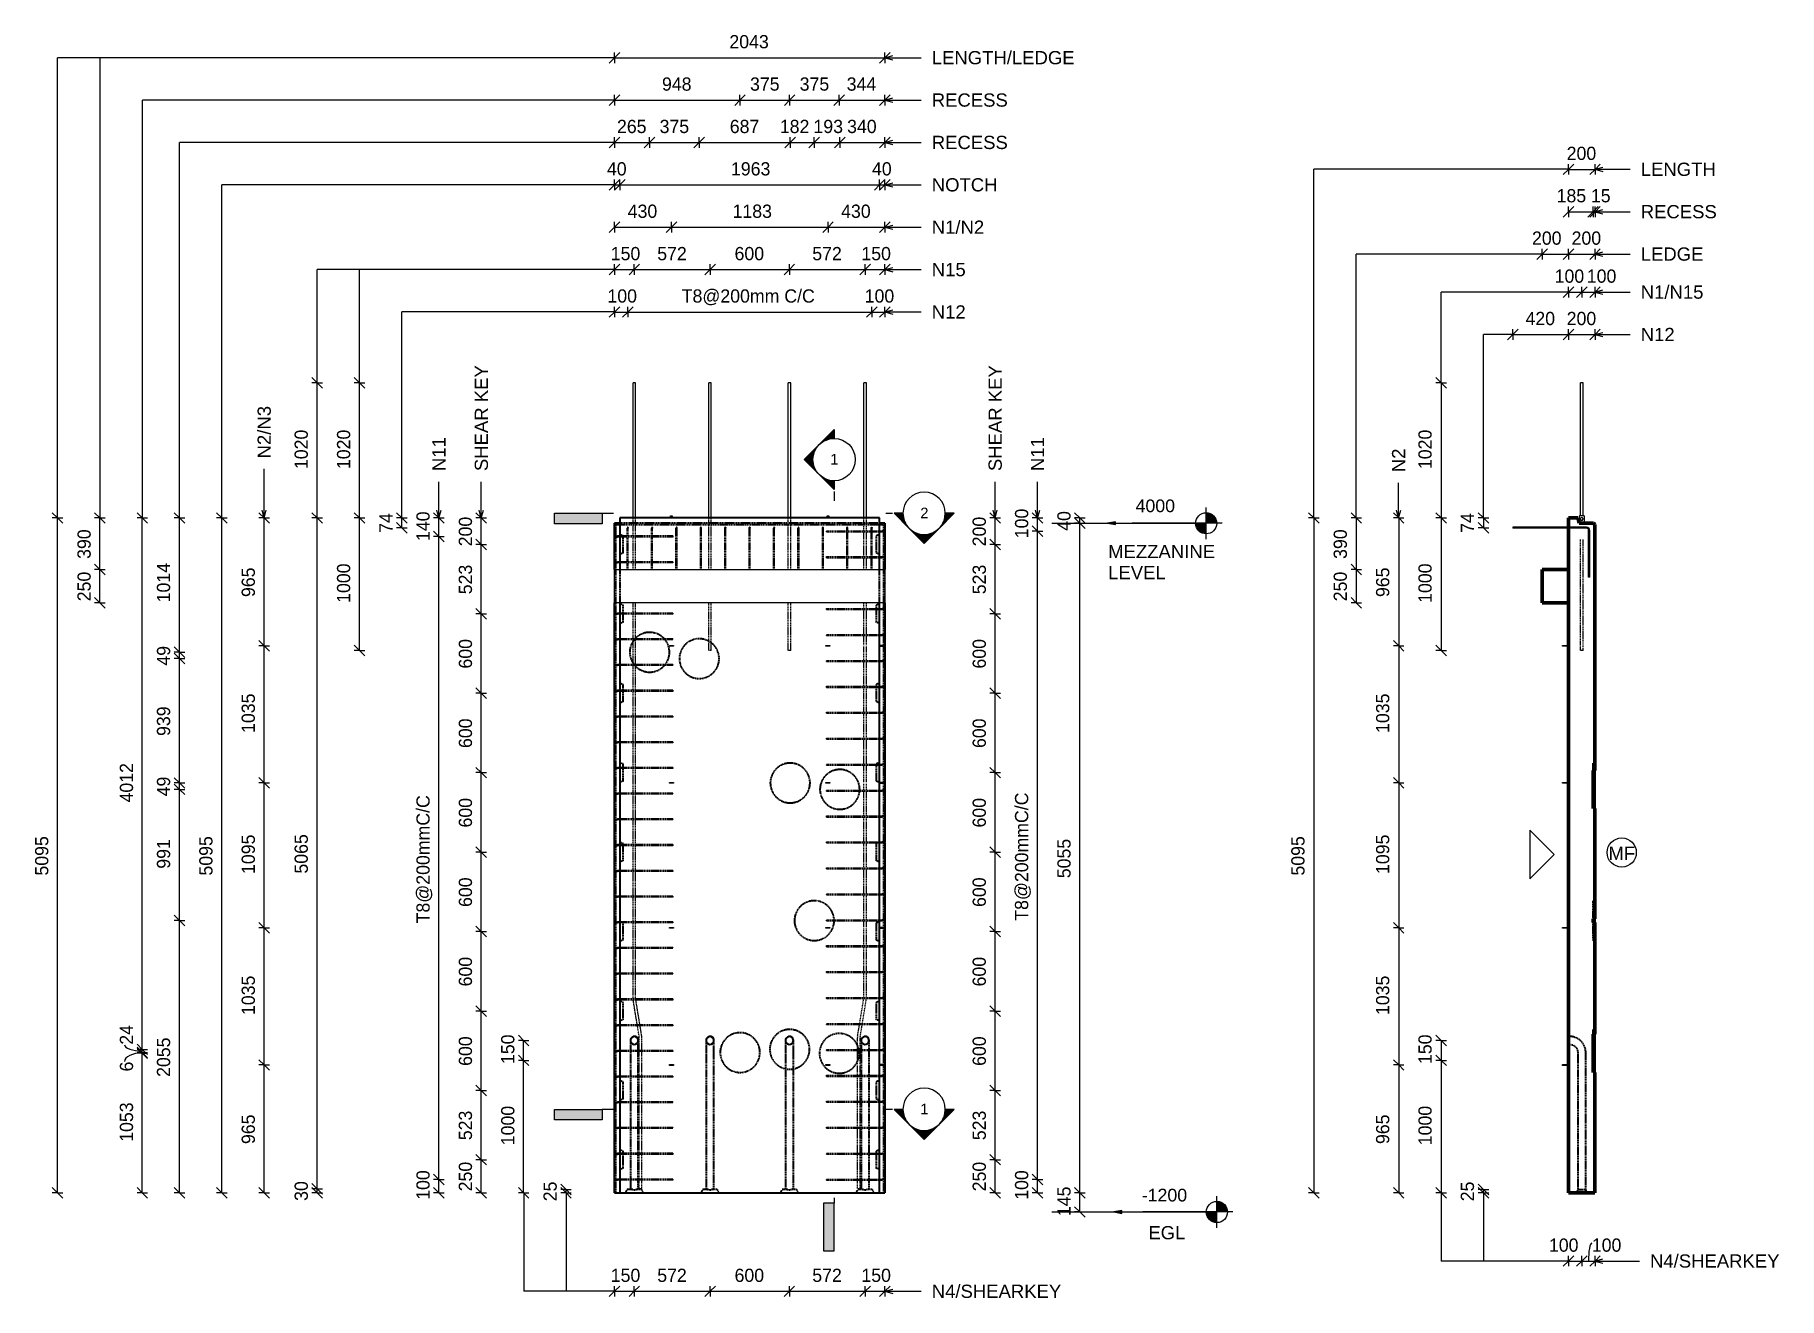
# Model space of a CAD drawing. Header units: millimetres. Extents: x -20451 to -7277, y -2190 to 7347.
import ezdxf

# ---------------------------------------------------------------- set-up
doc = ezdxf.new("R2010")
doc.units = ezdxf.units.MM
doc.linetypes.add('Dash', pattern=[6.36, 3.18, -3.18])
for name, color, linetype, lineweight in [('A-ANNO-DIMS', 211, 'Continuous', 9), ('A-ANNO-DIMS-40', 211, 'Continuous', 9), ('A-DETL-MBND', 5, 'Continuous', 18), ('A-DETL-THIN', 151, 'Continuous', 18), ('A-GENM', 13, 'Continuous', 18), ('A-WALL', 113, 'Continuous', 25), ('A-WALL-HDLN', 110, 'Dash', 25), ('G-ANNO-DIMS', 111, 'Continuous', 9), ('G-ANNO-SYMB', 111, 'Continuous', 9), ('G-ANNO-TEXT', 231, 'Continuous', 9), ('S-BEAM', 12, 'Continuous', 18), ('S-RBAR', 171, 'Continuous', 18)]:
    doc.layers.add(name, color=color, linetype=linetype, lineweight=lineweight)
doc.styles.add('Arial', font='arial.ttf', dxfattribs={"height": 80})
doc.styles.add('Arial_1', font='arial.ttf', dxfattribs={"height": 100})
doc.styles.add('Arial_2', font='arial.ttf', dxfattribs={"height": 96})
doc.styles.add('Nirmala UI Semilight', font='NirmalaS.ttf', dxfattribs={"height": 100})
doc.dimstyles.new('Arrow_Filled_-_2_5_NI_UI', dxfattribs={"dimscale": 304.8, "dimtxt": 104.736395, "dimasz": 0.262467, "dimexe": 0.131234, "dimexo": 0.0625, "dimgap": 0.131234, "dimtad": 1, "dimdec": 4, "dimzin": 0, "dimdsep": 46, "dimtxsty": 'Nirmala UI Semilight', "dimblk1": 'OBLIQUE', "dimblk2": 'OBLIQUE', "dimsah": 1, "dimcen": 0.09, "dimazin": 0, "dimtfac": 1, "dimtdec": 4, "dimtix": 1, "dimtmove": 0, "dimatfit": 3, "dimfxl": 0.131234, "dimfxlon": 1, "dimtvp": 1, "dimtolj": 1, "dimtzin": 0, "dimarcsym": 2})
doc.dimstyles.new('Arrow_Filled_-_2_5_NI_UI_1', dxfattribs={"dimscale": 304.8, "dimtxt": 104.736395, "dimasz": 0.262467, "dimexe": 0.131234, "dimexo": 0.0625, "dimgap": 0.131234, "dimtad": 1, "dimdec": 4, "dimzin": 0, "dimdsep": 46, "dimtxsty": 'Nirmala UI Semilight', "dimblk1": 'OBLIQUE', "dimblk2": 'OBLIQUE', "dimsah": 1, "dimcen": 0.09, "dimazin": 0, "dimtfac": 1, "dimtdec": 4, "dimtix": 1, "dimtmove": 2, "dimatfit": 3, "dimfxl": 0.131234, "dimfxlon": 1, "dimtvp": 1, "dimtolj": 1, "dimtzin": 0, "dimarcsym": 2})
doc.dimstyles.new('Arrow_Filled_-_2_5_NI_UI_2', dxfattribs={"dimscale": 304.8, "dimtxt": 104.736395, "dimasz": 0.262467, "dimexe": 0.131234, "dimexo": 0.0625, "dimgap": 0.131234, "dimtad": 1, "dimdec": 4, "dimzin": 0, "dimdsep": 46, "dimtxsty": 'Nirmala UI Semilight', "dimblk1": 'OBLIQUE', "dimblk2": 'OBLIQUE', "dimsah": 1, "dimcen": 0.09, "dimazin": 0, "dimtfac": 1, "dimtdec": 4, "dimtix": 1, "dimtmove": 1, "dimatfit": 3, "dimfxl": 0.131234, "dimfxlon": 1, "dimtvp": 1, "dimtolj": 1, "dimtzin": 0, "dimarcsym": 2})

msp = doc.modelspace()

# ---------------------------------------------------------------- texts
at = {"layer": 'G-ANNO-SYMB', "char_height": 80, "width": 76.962, "attachment_point": 1, "style": 'Arial'}
for s, insert in [('1', (-14443.63768, 4183.63337)), ('2', (-13763.48675, 3777.62658)), ('1', (-13763.48675, -722.37342))]:
    msp.add_mtext(s, dxfattribs=dict(at, insert=insert))
at = {"layer": 'G-ANNO-TEXT', "color": 7, "char_height": 100, "attachment_point": 1, "style": 'Arial_1'}
for s, insert, width in [('LENGTH/LEDGE', (-13676.49215, 7225.30463), 1305.14725), ('RECESS', (-13676.49215, 6905.30463), 692.658), ('RECESS', (-13676.49215, 6585.30463), 692.658), ('LENGTH', (-8321.63028, 6382.56113), 686.2445), ('NOTCH', (-13676.49215, 6265.30463), 602.869), ('RECESS', (-8321.63028, 6062.56113), 692.658), ('N1/N2', (-13676.49215, 5945.30463), 477.80575), ('LEDGE', (-8321.63028, 5742.56113), 570.8015), ('N15', (-13676.49215, 5625.30463), 307.848), ('N1/N15', (-8321.63028, 5455.33045), 570.8015), ('N12', (-13676.49215, 5305.30463), 307.848), ('N12', (-8321.63028, 5135.33045), 307.848), ('MEZZANINE', (-12344.19342, 3496.52168), 971.64525), ('LEVEL', (-12344.19342, 3337.77168), 522.70025), ('MF', (-8565.53832, 1218.35713), 240.50625), ('EGL', (-12040.74231, -1646.14382), 336.70875), ('N4/SHEARKEY', (-8251.58345, -1860.0265), 1180.084), ('N4/SHEARKEY', (-13676.49215, -2088.6918), 1180.084)]:
    msp.add_mtext(s, dxfattribs=dict(at, insert=insert, width=width))
at = {"layer": 'G-ANNO-TEXT', "color": 7, "char_height": 100, "attachment_point": 1, "rotation": 90, "style": 'Arial_1'}
for s, insert, width in [('SHEAR KEY', (-17128.61078, 4053.93836), 965.23175), ('SHEAR KEY', (-13247.57646, 4053.93836), 965.23175), ('N2/N3', (-18768.61078, 4149.92734), 477.80575), ('N11', (-17448.61078, 4053.93836), 307.848), ('N11', (-12927.57646, 4053.93836), 307.848), ('N2', (-10200.40017, 4045.6063), 214.85225)]:
    msp.add_mtext(s, dxfattribs=dict(at, insert=insert, width=width))

# ---------------------------------------------------------------- blocks, each defined once
blk = doc.blocks.new('M_Rectangular Corbel - M_Rectangular Corbel-1562977-Elevation Front')
at = {"layer": 'S-BEAM'}
for p, q in [((-16073, 3060), (-16073, 3310)), ((-16073, 3310), (-14030, 3310)), ((-14030, 3310), (-14030, 3060)), ((-14030, 3060), (-16073, 3060))]:
    blk.add_line(p, q, dxfattribs=at)
blk = doc.blocks.new('RR spread anchor face based - RR-SA-2_5-250-1726823-Elevation Front')
at = {"layer": 'A-GENM'}
for p, q in [((-14070, 1705), (-14033, 1705)), ((-14033, 1695), (-14070, 1695)), ((-14033, 1705), (-14028, 1705)), ((-14033, 1695), (-14033, 1705)), ((-14028, 1695), (-14033, 1695)), ((-14028, 1705), (-14028, 1695))]:
    blk.add_line(p, q, dxfattribs=at)
blk = doc.blocks.new('RR spread anchor face based - RR-SA-1_4-160-1726851-Elevation Front')
at = {"layer": 'A-GENM'}
for p, q in [((-15658, 608), (-15655, 608)), ((-15658, 602), (-15658, 608)), ((-15655, 602), (-15658, 602)), ((-15655, 608), (-15630, 608)), ((-15655, 602), (-15655, 608)), ((-15630, 602), (-15655, 602)), ((-15630, 608), (-15628, 608)), ((-15630, 602), (-15630, 608)), ((-15628, 602), (-15630, 602)), ((-15628, 608), (-15628, 602))]:
    blk.add_line(p, q, dxfattribs=at)
blk = doc.blocks.new('RR spread anchor face based - RR-SA-4_0-180-1726831-Elevation Front')
at = {"layer": 'A-GENM'}
for p, q in [((-15649, 3712), (-15649, 3717)), ((-15649, 3717), (-15637, 3717)), ((-15649, 3700), (-15649, 3712)), ((-15637, 3712), (-15649, 3712)), ((-15637, 3717), (-15637, 3712)), ((-15637, 3712), (-15637, 3700))]:
    blk.add_line(p, q, dxfattribs=at)
blk = doc.blocks.new('M_Rectangular Corbel - M_Rectangular Corbel-1562977-Elevation Right')
at = {"layer": 'S-BEAM', "lineweight": 50}
for p, q in [((12914, 3310), (12714, 3310)), ((12714, 3310), (12714, 3060)), ((12914, 3060), (12914, 3310)), ((12714, 3060), (12914, 3060))]:
    blk.add_line(p, q, dxfattribs=at)
blk = doc.blocks.new('RR spread anchor face based - RR-SA-1_4-160-1726851-Elevation Right')
at = {"layer": 'A-GENM'}
for p, q in [((12869, 608), (12874, 608)), ((12869, 602), (12869, 608)), ((12874, 602), (12869, 602)), ((12874, 608), (12914, 608)), ((12874, 608), (12874, 602)), ((12914, 602), (12874, 602))]:
    blk.add_line(p, q, dxfattribs=at)
blk = doc.blocks.new('RR spread anchor face based - RR-SA-4_0-180-1726831-Elevation Right')
at = {"layer": 'A-GENM'}
for p, q in [((12996, 3717), (12994, 3712)), ((12994, 3712), (12994, 3661)), ((13031, 3717), (12996, 3717)), ((13005, 3691), (13005, 3695)), ((13023, 3695), (13023, 3691)), ((13034, 3712), (13031, 3717)), ((13034, 3660), (13034, 3712))]:
    blk.add_line(p, q, dxfattribs=at)
for centre, start, end in [((13014, 3695), 0, 180), ((13014, 3691), 180, 0)]:
    blk.add_arc(centre, 9, start, end, dxfattribs=at)
blk = doc.blocks.new('Detail View - M_Section Tail - Filled Horizontal-14034-Elevation Front')
at = {"layer": 'G-ANNO-SYMB'}
blk.add_hatch(color=256, dxfattribs=at).paths.add_polyline_path([(-16166, -845), (-16166, -765), (-16526, -765), (-16526, -845)])
for p, q in [((-16526, -845), (-16526, -765)), ((-16526, -765), (-16166, -765)), ((-16166, -765), (-16166, -845)), ((-16166, -845), (-16526, -845))]:
    blk.add_line(p, q, dxfattribs=at)
blk = doc.blocks.new('Detail View - M_Section Head - Filled SHOP DWG-1002450-Elevation Front')
at = {"layer": 'G-ANNO-SYMB'}
h = blk.add_hatch(color=256, dxfattribs=at)
edge = h.paths.add_edge_path()
edge.add_line((-13960, -765), (-13894, -765))
edge.add_arc((-13734, -765), 160, 180, 225)
edge.add_line((-13847, -879), (-13960, -765))
h = blk.add_hatch(color=256, dxfattribs=at)
edge = h.paths.add_edge_path()
edge.add_line((-13508, -765), (-13621, -879))
edge.add_arc((-13734, -765), 160, 315, 360)
edge.add_line((-13574, -765), (-13508, -765))
h = blk.add_hatch(color=256, dxfattribs=at)
edge = h.paths.add_edge_path()
edge.add_line((-13734, -992), (-13847, -879))
edge.add_arc((-13734, -765), 160, 225, 270)
edge.add_line((-13734, -925), (-13734, -992))
h = blk.add_hatch(color=256, dxfattribs=at)
edge = h.paths.add_edge_path()
edge.add_line((-13734, -992), (-13734, -925))
edge.add_arc((-13734, -765), 160, 270, 315)
edge.add_line((-13621, -879), (-13734, -992))
for p, q in [((-13734, -992), (-13960, -765)), ((-13894, -765), (-13960, -765)), ((-13960, -765), (-13847, -879)), ((-13894, -765), (-13960, -765)), ((-13734, -992), (-13508, -765)), ((-13621, -879), (-13508, -765)), ((-13574, -765), (-13508, -765)), ((-13508, -765), (-13574, -765)), ((-13847, -879), (-13734, -992)), ((-13734, -992), (-13621, -879)), ((-13734, -925), (-13734, -992)), ((-13734, -992), (-13734, -925))]:
    blk.add_line(p, q, dxfattribs=at)
for start, end in [(360, 180), (180, 360), (180, 225), (315, 0), (225, 270), (270, 315)]:
    blk.add_arc((-13734, -765), 160, start, end, dxfattribs=at)
blk = doc.blocks.new('DIMBLOCK1-Elevation Front')
at = {"layer": 'A-ANNO-DIMS-40'}
for p, q in [((-16073, 7175), (-16113, 7135)), ((-16073, 7175), (-16033, 7215)), ((-16073, 7175), (-16073, 7215)), ((-16073, 7175), (-14030, 7175)), ((-16073, 7175), (-16073, 7135)), ((-14030, 7175), (-14070, 7135)), ((-14030, 7175), (-13990, 7215)), ((-14030, 7175), (-14030, 7215)), ((-14030, 7175), (-14030, 7135))]:
    blk.add_line(p, q, dxfattribs=at)
at = {"layer": 'A-ANNO-DIMS-40', "color": 0, "insert": (-15205, 7346), "char_height": 100, "width": 367.91, "attachment_point": 1, "line_spacing_factor": 1.142579, "style": 'Nirmala UI Semilight'}
blk.add_mtext('2043', dxfattribs=at)
blk = doc.blocks.new('_Oblique')
at = {"color": 0, "linetype": 'ByBlock', "lineweight": -2}
blk.add_line((-0.5, -0.5), (0.5, 0.5), dxfattribs=at)
blk = doc.blocks.new('DIMBLOCK2-Elevation Front')
at = {"layer": 'A-ANNO-DIMS-40'}
for p, q in [((-16073, 6215), (-16113, 6175)), ((-16073, 6215), (-16033, 6255)), ((-16073, 6215), (-16073, 6255)), ((-16073, 6215), (-16033, 6215)), ((-16033, 6215), (-16073, 6175)), ((-16073, 6215), (-16073, 6175)), ((-16033, 6215), (-15993, 6255)), ((-16033, 6215), (-16033, 6255)), ((-16033, 6215), (-16033, 6175))]:
    blk.add_line(p, q, dxfattribs=at)
at = {"layer": 'A-ANNO-DIMS-40', "color": 0, "insert": (-16130, 6386), "char_height": 100, "width": 185.1, "attachment_point": 1, "line_spacing_factor": 1.142579, "style": 'Nirmala UI Semilight'}
blk.add_mtext('40', dxfattribs=at)
blk = doc.blocks.new('DIMBLOCK3-Elevation Front')
at = {"layer": 'A-ANNO-DIMS-40'}
for p, q in [((-16033, 6215), (-16073, 6175)), ((-16033, 6215), (-15993, 6255)), ((-16033, 6215), (-16033, 6255)), ((-16033, 6215), (-14070, 6215)), ((-16033, 6215), (-16033, 6175)), ((-14070, 6215), (-14110, 6175)), ((-14070, 6215), (-14030, 6255)), ((-14070, 6215), (-14070, 6255)), ((-14070, 6215), (-14070, 6175))]:
    blk.add_line(p, q, dxfattribs=at)
at = {"layer": 'A-ANNO-DIMS-40', "color": 0, "insert": (-15193, 6386), "char_height": 100, "width": 338.2, "attachment_point": 1, "line_spacing_factor": 1.142579, "style": 'Nirmala UI Semilight'}
blk.add_mtext('1963', dxfattribs=at)
blk = doc.blocks.new('DIMBLOCK4-Elevation Front')
at = {"layer": 'A-ANNO-DIMS-40'}
for p, q in [((-14070, 6215), (-14110, 6175)), ((-14070, 6215), (-14030, 6255)), ((-14070, 6215), (-14070, 6255)), ((-14070, 6215), (-14030, 6215)), ((-14030, 6215), (-14070, 6175)), ((-14070, 6215), (-14070, 6175)), ((-14030, 6215), (-13990, 6255)), ((-14030, 6215), (-14030, 6255)), ((-14030, 6215), (-14030, 6175))]:
    blk.add_line(p, q, dxfattribs=at)
at = {"layer": 'A-ANNO-DIMS-40', "color": 0, "insert": (-14128, 6386), "char_height": 100, "width": 185.1, "attachment_point": 1, "line_spacing_factor": 1.142579, "style": 'Nirmala UI Semilight'}
blk.add_mtext('40', dxfattribs=at)
blk = doc.blocks.new('DIMBLOCK5-Elevation Front')
at = {"layer": 'A-ANNO-DIMS-40'}
for p, q in [((-16073, 5895), (-16033, 5935)), ((-16073, 5895), (-16073, 5935)), ((-15643, 5895), (-15603, 5935)), ((-15643, 5895), (-15643, 5935)), ((-16073, 5895), (-16113, 5855)), ((-16073, 5895), (-15643, 5895)), ((-16073, 5895), (-16073, 5855)), ((-15643, 5895), (-15683, 5855)), ((-15643, 5895), (-15643, 5855))]:
    blk.add_line(p, q, dxfattribs=at)
at = {"layer": 'A-ANNO-DIMS-40', "color": 0, "insert": (-15973, 6066), "char_height": 100, "width": 276.5, "attachment_point": 1, "line_spacing_factor": 1.142579, "style": 'Nirmala UI Semilight'}
blk.add_mtext('430', dxfattribs=at)
blk = doc.blocks.new('DIMBLOCK6-Elevation Front')
at = {"layer": 'A-ANNO-DIMS-40'}
for p, q in [((-15643, 5895), (-15603, 5935)), ((-15643, 5895), (-15643, 5935)), ((-14460, 5895), (-14420, 5935)), ((-14460, 5895), (-14460, 5935)), ((-15643, 5895), (-15683, 5855)), ((-15643, 5895), (-14460, 5895)), ((-15643, 5895), (-15643, 5855)), ((-14460, 5895), (-14500, 5855)), ((-14460, 5895), (-14460, 5855))]:
    blk.add_line(p, q, dxfattribs=at)
at = {"layer": 'A-ANNO-DIMS-40', "color": 0, "insert": (-15181, 6066), "char_height": 100, "width": 310.78, "attachment_point": 1, "line_spacing_factor": 1.142579, "style": 'Nirmala UI Semilight'}
blk.add_mtext('1183', dxfattribs=at)
blk = doc.blocks.new('DIMBLOCK7-Elevation Front')
at = {"layer": 'A-ANNO-DIMS-40'}
for p, q in [((-14460, 5895), (-14420, 5935)), ((-14460, 5895), (-14460, 5935)), ((-14030, 5895), (-13990, 5935)), ((-14030, 5895), (-14030, 5935)), ((-14460, 5895), (-14500, 5855)), ((-14460, 5895), (-14030, 5895)), ((-14460, 5895), (-14460, 5855)), ((-14030, 5895), (-14070, 5855)), ((-14030, 5895), (-14030, 5855))]:
    blk.add_line(p, q, dxfattribs=at)
at = {"layer": 'A-ANNO-DIMS-40', "color": 0, "insert": (-14361, 6066), "char_height": 100, "width": 276.5, "attachment_point": 1, "line_spacing_factor": 1.142579, "style": 'Nirmala UI Semilight'}
blk.add_mtext('430', dxfattribs=at)
blk = doc.blocks.new('DIMBLOCK8-Elevation Front')
at = {"layer": 'A-ANNO-DIMS-40'}
for p, q in [((-20279, 3700), (-20319, 3740)), ((-20279, 3700), (-20319, 3700)), ((-20279, -1395), (-20279, 3700)), ((-20279, 3700), (-20239, 3660)), ((-20279, 3700), (-20239, 3700)), ((-20279, -1395), (-20319, -1355)), ((-20279, -1395), (-20319, -1395)), ((-20279, -1395), (-20239, -1435)), ((-20279, -1395), (-20239, -1395))]:
    blk.add_line(p, q, dxfattribs=at)
at = {"layer": 'A-ANNO-DIMS-40', "color": 0, "insert": (-20449, 1000), "char_height": 100, "width": 365.63, "attachment_point": 1, "rotation": 90, "line_spacing_factor": 1.142579, "style": 'Nirmala UI Semilight'}
blk.add_mtext('5095', dxfattribs=at)
blk = doc.blocks.new('DIMBLOCK9-Elevation Front')
at = {"layer": 'A-ANNO-DIMS-40'}
for p, q in [((-19959, 3310), (-19999, 3350)), ((-19959, 3310), (-19999, 3310)), ((-19959, 3060), (-19959, 3310)), ((-19959, 3310), (-19919, 3270)), ((-19959, 3310), (-19919, 3310)), ((-19959, 3060), (-19999, 3100)), ((-19959, 3060), (-19999, 3060)), ((-19959, 3060), (-19919, 3020)), ((-19959, 3060), (-19919, 3060))]:
    blk.add_line(p, q, dxfattribs=at)
at = {"layer": 'A-ANNO-DIMS-40', "color": 0, "insert": (-20129, 3071), "char_height": 100, "width": 274.22, "attachment_point": 1, "rotation": 90, "line_spacing_factor": 1.142579, "style": 'Nirmala UI Semilight'}
blk.add_mtext('250', dxfattribs=at)
blk = doc.blocks.new('DIMBLOCK10-Elevation Front')
at = {"layer": 'A-ANNO-DIMS-40'}
for p, q in [((-19959, 3700), (-19999, 3740)), ((-19959, 3700), (-19999, 3700)), ((-19959, 3310), (-19959, 3700)), ((-19959, 3700), (-19919, 3660)), ((-19959, 3700), (-19919, 3700)), ((-19959, 3310), (-19999, 3350)), ((-19959, 3310), (-19999, 3310)), ((-19959, 3310), (-19919, 3270)), ((-19959, 3310), (-19919, 3310))]:
    blk.add_line(p, q, dxfattribs=at)
at = {"layer": 'A-ANNO-DIMS-40', "color": 0, "insert": (-20129, 3391), "char_height": 100, "width": 274.22, "attachment_point": 1, "rotation": 90, "line_spacing_factor": 1.142579, "style": 'Nirmala UI Semilight'}
blk.add_mtext('390', dxfattribs=at)
blk = doc.blocks.new('DIMBLOCK11-Elevation Front')
at = {"layer": 'A-ANNO-DIMS-40'}
for p, q in [((-18719, -430), (-18759, -390)), ((-18719, -430), (-18759, -430)), ((-18719, -1395), (-18719, -430)), ((-18719, -430), (-18679, -470)), ((-18719, -430), (-18679, -430)), ((-18719, -1395), (-18759, -1355)), ((-18719, -1395), (-18759, -1395)), ((-18719, -1395), (-18679, -1435)), ((-18719, -1395), (-18679, -1395))]:
    blk.add_line(p, q, dxfattribs=at)
at = {"layer": 'A-ANNO-DIMS-40', "color": 0, "insert": (-18889, -1027), "char_height": 100, "width": 274.22, "attachment_point": 1, "rotation": 90, "line_spacing_factor": 1.142579, "style": 'Nirmala UI Semilight'}
blk.add_mtext('965', dxfattribs=at)
blk = doc.blocks.new('DIMBLOCK12-Elevation Front')
at = {"layer": 'A-ANNO-DIMS-40'}
for p, q in [((-18719, 605), (-18759, 645)), ((-18719, 605), (-18759, 605)), ((-18719, -430), (-18719, 605)), ((-18719, 605), (-18679, 565)), ((-18719, 605), (-18679, 605)), ((-18719, -430), (-18759, -390)), ((-18719, -430), (-18759, -430)), ((-18719, -430), (-18679, -470)), ((-18719, -430), (-18679, -430))]:
    blk.add_line(p, q, dxfattribs=at)
at = {"layer": 'A-ANNO-DIMS-40', "color": 0, "insert": (-18889, -53), "char_height": 100, "width": 338.2, "attachment_point": 1, "rotation": 90, "line_spacing_factor": 1.142579, "style": 'Nirmala UI Semilight'}
blk.add_mtext('1035', dxfattribs=at)
blk = doc.blocks.new('DIMBLOCK13-Elevation Front')
at = {"layer": 'A-ANNO-DIMS-40'}
for p, q in [((-18719, 1700), (-18759, 1740)), ((-18719, 1700), (-18759, 1700)), ((-18719, 605), (-18719, 1700)), ((-18719, 1700), (-18679, 1660)), ((-18719, 1700), (-18679, 1700)), ((-18719, 605), (-18759, 645)), ((-18719, 605), (-18759, 605)), ((-18719, 605), (-18679, 565)), ((-18719, 605), (-18679, 605))]:
    blk.add_line(p, q, dxfattribs=at)
at = {"layer": 'A-ANNO-DIMS-40', "color": 0, "insert": (-18889, 1012), "char_height": 100, "width": 338.2, "attachment_point": 1, "rotation": 90, "line_spacing_factor": 1.142579, "style": 'Nirmala UI Semilight'}
blk.add_mtext('1095', dxfattribs=at)
blk = doc.blocks.new('DIMBLOCK14-Elevation Front')
at = {"layer": 'A-ANNO-DIMS-40'}
for p, q in [((-18719, 2735), (-18759, 2775)), ((-18719, 2735), (-18759, 2735)), ((-18719, 1700), (-18719, 2735)), ((-18719, 2735), (-18679, 2695)), ((-18719, 2735), (-18679, 2735)), ((-18719, 1700), (-18759, 1740)), ((-18719, 1700), (-18759, 1700)), ((-18719, 1700), (-18679, 1660)), ((-18719, 1700), (-18679, 1700))]:
    blk.add_line(p, q, dxfattribs=at)
at = {"layer": 'A-ANNO-DIMS-40', "color": 0, "insert": (-18889, 2077), "char_height": 100, "width": 338.2, "attachment_point": 1, "rotation": 90, "line_spacing_factor": 1.142579, "style": 'Nirmala UI Semilight'}
blk.add_mtext('1035', dxfattribs=at)
blk = doc.blocks.new('DIMBLOCK15-Elevation Front')
at = {"layer": 'A-ANNO-DIMS-40'}
for p, q in [((-18719, 3700), (-18759, 3740)), ((-18719, 3700), (-18759, 3700)), ((-18719, 2735), (-18719, 3700)), ((-18719, 3700), (-18679, 3660)), ((-18719, 3700), (-18679, 3700)), ((-18719, 2735), (-18759, 2775)), ((-18719, 2735), (-18759, 2735)), ((-18719, 2735), (-18679, 2695)), ((-18719, 2735), (-18679, 2735))]:
    blk.add_line(p, q, dxfattribs=at)
at = {"layer": 'A-ANNO-DIMS-40', "color": 0, "insert": (-18889, 3103), "char_height": 100, "width": 274.22, "attachment_point": 1, "rotation": 90, "line_spacing_factor": 1.142579, "style": 'Nirmala UI Semilight'}
blk.add_mtext('965', dxfattribs=at)
blk = doc.blocks.new('DIMBLOCK16-Elevation Front')
at = {"layer": 'A-ANNO-DIMS-40'}
for p, q in [((-16073, 5575), (-16113, 5535)), ((-16073, 5575), (-16033, 5615)), ((-16073, 5575), (-16073, 5615)), ((-16073, 5575), (-15923, 5575)), ((-16073, 5575), (-16073, 5535)), ((-15923, 5575), (-15963, 5535)), ((-15923, 5575), (-15883, 5615)), ((-15923, 5575), (-15923, 5615)), ((-15923, 5575), (-15923, 5535))]:
    blk.add_line(p, q, dxfattribs=at)
at = {"layer": 'A-ANNO-DIMS-40', "color": 0, "insert": (-16101, 5746), "char_height": 100, "width": 246.8, "attachment_point": 1, "line_spacing_factor": 1.142579, "style": 'Nirmala UI Semilight'}
blk.add_mtext('150', dxfattribs=at)
blk = doc.blocks.new('DIMBLOCK17-Elevation Front')
at = {"layer": 'A-ANNO-DIMS-40'}
for p, q in [((-15923, 5575), (-15963, 5535)), ((-15923, 5575), (-15883, 5615)), ((-15923, 5575), (-15923, 5615)), ((-15923, 5575), (-15351, 5575)), ((-15923, 5575), (-15923, 5535)), ((-15351, 5575), (-15391, 5535)), ((-15351, 5575), (-15311, 5615)), ((-15351, 5575), (-15351, 5615)), ((-15351, 5575), (-15351, 5535))]:
    blk.add_line(p, q, dxfattribs=at)
at = {"layer": 'A-ANNO-DIMS-40', "color": 0, "insert": (-15750, 5746), "char_height": 100, "width": 269.65, "attachment_point": 1, "line_spacing_factor": 1.142579, "style": 'Nirmala UI Semilight'}
blk.add_mtext('572', dxfattribs=at)
blk = doc.blocks.new('DIMBLOCK18-Elevation Front')
at = {"layer": 'A-ANNO-DIMS-40'}
for p, q in [((-15351, 5575), (-15391, 5535)), ((-15351, 5575), (-15311, 5615)), ((-15351, 5575), (-15351, 5615)), ((-15351, 5575), (-14752, 5575)), ((-15351, 5575), (-15351, 5535)), ((-14752, 5575), (-14792, 5535)), ((-14752, 5575), (-14712, 5615)), ((-14752, 5575), (-14752, 5615)), ((-14752, 5575), (-14752, 5535))]:
    blk.add_line(p, q, dxfattribs=at)
at = {"layer": 'A-ANNO-DIMS-40', "color": 0, "insert": (-15166, 5746), "char_height": 100, "width": 274.22, "attachment_point": 1, "line_spacing_factor": 1.142579, "style": 'Nirmala UI Semilight'}
blk.add_mtext('600', dxfattribs=at)
blk = doc.blocks.new('DIMBLOCK19-Elevation Front')
at = {"layer": 'A-ANNO-DIMS-40'}
for p, q in [((-14752, 5575), (-14792, 5535)), ((-14752, 5575), (-14712, 5615)), ((-14752, 5575), (-14752, 5615)), ((-14752, 5575), (-14180, 5575)), ((-14752, 5575), (-14752, 5535)), ((-14180, 5575), (-14220, 5535)), ((-14180, 5575), (-14140, 5615)), ((-14180, 5575), (-14180, 5615)), ((-14180, 5575), (-14180, 5535))]:
    blk.add_line(p, q, dxfattribs=at)
at = {"layer": 'A-ANNO-DIMS-40', "color": 0, "insert": (-14579, 5746), "char_height": 100, "width": 269.65, "attachment_point": 1, "line_spacing_factor": 1.142579, "style": 'Nirmala UI Semilight'}
blk.add_mtext('572', dxfattribs=at)
blk = doc.blocks.new('DIMBLOCK20-Elevation Front')
at = {"layer": 'A-ANNO-DIMS-40'}
for p, q in [((-14180, 5575), (-14220, 5535)), ((-14180, 5575), (-14140, 5615)), ((-14180, 5575), (-14180, 5615)), ((-14180, 5575), (-14030, 5575)), ((-14180, 5575), (-14180, 5535)), ((-14030, 5575), (-14070, 5535)), ((-14030, 5575), (-13990, 5615)), ((-14030, 5575), (-14030, 5615)), ((-14030, 5575), (-14030, 5535))]:
    blk.add_line(p, q, dxfattribs=at)
at = {"layer": 'A-ANNO-DIMS-40', "color": 0, "insert": (-14208, 5746), "char_height": 100, "width": 246.8, "attachment_point": 1, "line_spacing_factor": 1.142579, "style": 'Nirmala UI Semilight'}
blk.add_mtext('150', dxfattribs=at)
blk = doc.blocks.new('DIMBLOCK21-Elevation Front')
at = {"layer": 'A-ANNO-DIMS-40'}
for p, q in [((-16073, 5255), (-16033, 5295)), ((-16073, 5255), (-16073, 5295)), ((-15973, 5255), (-15933, 5295)), ((-15973, 5255), (-15973, 5295)), ((-16073, 5255), (-16113, 5215)), ((-16073, 5255), (-15973, 5255)), ((-16073, 5255), (-16073, 5215)), ((-15973, 5255), (-16013, 5215)), ((-15973, 5255), (-15973, 5215))]:
    blk.add_line(p, q, dxfattribs=at)
at = {"layer": 'A-ANNO-DIMS-40', "color": 0, "insert": (-16126, 5426), "char_height": 100, "width": 246.8, "attachment_point": 1, "line_spacing_factor": 1.142579, "style": 'Nirmala UI Semilight'}
blk.add_mtext('100', dxfattribs=at)
blk = doc.blocks.new('DIMBLOCK22-Elevation Front')
at = {"layer": 'A-ANNO-DIMS-40'}
for p, q in [((-15973, 5255), (-15933, 5295)), ((-15973, 5255), (-15973, 5295)), ((-14130, 5255), (-14090, 5295)), ((-14130, 5255), (-14130, 5295)), ((-15973, 5255), (-16013, 5215)), ((-15973, 5255), (-14130, 5255)), ((-15973, 5255), (-15973, 5215)), ((-14130, 5255), (-14170, 5215)), ((-14130, 5255), (-14130, 5215))]:
    blk.add_line(p, q, dxfattribs=at)
at = {"layer": 'A-ANNO-DIMS-40', "color": 0, "insert": (-15565, 5426), "char_height": 100, "width": 1231.7, "attachment_point": 1, "line_spacing_factor": 1.142579, "style": 'Nirmala UI Semilight'}
blk.add_mtext('T8@200mm C/C', dxfattribs=at)
blk = doc.blocks.new('DIMBLOCK23-Elevation Front')
at = {"layer": 'A-ANNO-DIMS-40'}
for p, q in [((-14130, 5255), (-14090, 5295)), ((-14130, 5255), (-14130, 5295)), ((-14030, 5255), (-13990, 5295)), ((-14030, 5255), (-14030, 5295)), ((-14130, 5255), (-14170, 5215)), ((-14130, 5255), (-14030, 5255)), ((-14130, 5255), (-14130, 5215)), ((-14030, 5255), (-14070, 5215)), ((-14030, 5255), (-14030, 5215))]:
    blk.add_line(p, q, dxfattribs=at)
at = {"layer": 'A-ANNO-DIMS-40', "color": 0, "insert": (-14183, 5426), "char_height": 100, "width": 246.8, "attachment_point": 1, "line_spacing_factor": 1.142579, "style": 'Nirmala UI Semilight'}
blk.add_mtext('100', dxfattribs=at)
blk = doc.blocks.new('DIMBLOCK24-Elevation Front')
at = {"layer": 'A-ANNO-DIMS-40'}
for p, q in [((-16759, -395), (-16799, -355)), ((-16759, -395), (-16799, -395)), ((-16759, -1395), (-16759, -395)), ((-16759, -395), (-16719, -435)), ((-16759, -395), (-16719, -395)), ((-16759, -1395), (-16799, -1355)), ((-16759, -1395), (-16799, -1395)), ((-16759, -1395), (-16719, -1435)), ((-16759, -1395), (-16719, -1395))]:
    blk.add_line(p, q, dxfattribs=at)
at = {"layer": 'A-ANNO-DIMS-40', "color": 0, "insert": (-16929, -1036), "char_height": 100, "width": 338.2, "attachment_point": 1, "rotation": 90, "line_spacing_factor": 1.142579, "style": 'Nirmala UI Semilight'}
blk.add_mtext('1000', dxfattribs=at)
blk = doc.blocks.new('DIMBLOCK25-Elevation Front')
at = {"layer": 'A-ANNO-DIMS-40'}
for p, q in [((-16759, -245), (-16799, -205)), ((-16759, -245), (-16799, -245)), ((-16759, -395), (-16759, -245)), ((-16759, -245), (-16719, -285)), ((-16759, -245), (-16719, -245)), ((-16759, -395), (-16799, -355)), ((-16759, -395), (-16799, -395)), ((-16759, -395), (-16719, -435)), ((-16759, -395), (-16719, -395))]:
    blk.add_line(p, q, dxfattribs=at)
at = {"layer": 'A-ANNO-DIMS-40', "color": 0, "insert": (-16929, -423), "char_height": 100, "width": 246.8, "attachment_point": 1, "rotation": 90, "line_spacing_factor": 1.142579, "style": 'Nirmala UI Semilight'}
blk.add_mtext('150', dxfattribs=at)
blk = doc.blocks.new('DIMBLOCK26-Elevation Front')
at = {"layer": 'A-ANNO-DIMS-40'}
for p, q in [((-16439, -1370), (-16479, -1330)), ((-16439, -1395), (-16479, -1355)), ((-16439, -1370), (-16479, -1370)), ((-16439, -1395), (-16479, -1395)), ((-16439, -1395), (-16439, -1370)), ((-16439, -1370), (-16399, -1410)), ((-16439, -1370), (-16399, -1370)), ((-16439, -1395), (-16399, -1435)), ((-16439, -1395), (-16399, -1395))]:
    blk.add_line(p, q, dxfattribs=at)
at = {"layer": 'A-ANNO-DIMS-40', "color": 0, "insert": (-16609, -1459), "char_height": 100, "width": 182.81, "attachment_point": 1, "rotation": 90, "line_spacing_factor": 1.142579, "style": 'Nirmala UI Semilight'}
blk.add_mtext('25', dxfattribs=at)
blk = doc.blocks.new('DIMBLOCK27-Elevation Front')
at = {"layer": 'A-ANNO-DIMS-40'}
for p, q in [((-16073, -2139), (-16033, -2099)), ((-16073, -2139), (-16073, -2099)), ((-15923, -2139), (-15883, -2099)), ((-15923, -2139), (-15923, -2099)), ((-16073, -2139), (-16113, -2179)), ((-16073, -2139), (-15923, -2139)), ((-16073, -2139), (-16073, -2179)), ((-15923, -2139), (-15963, -2179)), ((-15923, -2139), (-15923, -2179))]:
    blk.add_line(p, q, dxfattribs=at)
at = {"layer": 'A-ANNO-DIMS-40', "color": 0, "insert": (-16101, -1968), "char_height": 100, "width": 246.8, "attachment_point": 1, "line_spacing_factor": 1.142579, "style": 'Nirmala UI Semilight'}
blk.add_mtext('150', dxfattribs=at)
blk = doc.blocks.new('DIMBLOCK28-Elevation Front')
at = {"layer": 'A-ANNO-DIMS-40'}
for p, q in [((-15923, -2139), (-15883, -2099)), ((-15923, -2139), (-15923, -2099)), ((-15351, -2139), (-15311, -2099)), ((-15351, -2139), (-15351, -2099)), ((-15923, -2139), (-15963, -2179)), ((-15923, -2139), (-15351, -2139)), ((-15923, -2139), (-15923, -2179)), ((-15351, -2139), (-15391, -2179)), ((-15351, -2139), (-15351, -2179))]:
    blk.add_line(p, q, dxfattribs=at)
at = {"layer": 'A-ANNO-DIMS-40', "color": 0, "insert": (-15750, -1968), "char_height": 100, "width": 269.65, "attachment_point": 1, "line_spacing_factor": 1.142579, "style": 'Nirmala UI Semilight'}
blk.add_mtext('572', dxfattribs=at)
blk = doc.blocks.new('DIMBLOCK29-Elevation Front')
at = {"layer": 'A-ANNO-DIMS-40'}
for p, q in [((-15351, -2139), (-15311, -2099)), ((-15351, -2139), (-15351, -2099)), ((-14752, -2139), (-14712, -2099)), ((-14752, -2139), (-14752, -2099)), ((-15351, -2139), (-15391, -2179)), ((-15351, -2139), (-14752, -2139)), ((-15351, -2139), (-15351, -2179)), ((-14752, -2139), (-14792, -2179)), ((-14752, -2139), (-14752, -2179))]:
    blk.add_line(p, q, dxfattribs=at)
at = {"layer": 'A-ANNO-DIMS-40', "color": 0, "insert": (-15166, -1968), "char_height": 100, "width": 274.22, "attachment_point": 1, "line_spacing_factor": 1.142579, "style": 'Nirmala UI Semilight'}
blk.add_mtext('600', dxfattribs=at)
blk = doc.blocks.new('DIMBLOCK30-Elevation Front')
at = {"layer": 'A-ANNO-DIMS-40'}
for p, q in [((-14752, -2139), (-14712, -2099)), ((-14752, -2139), (-14752, -2099)), ((-14180, -2139), (-14140, -2099)), ((-14180, -2139), (-14180, -2099)), ((-14752, -2139), (-14792, -2179)), ((-14752, -2139), (-14180, -2139)), ((-14752, -2139), (-14752, -2179)), ((-14180, -2139), (-14220, -2179)), ((-14180, -2139), (-14180, -2179))]:
    blk.add_line(p, q, dxfattribs=at)
at = {"layer": 'A-ANNO-DIMS-40', "color": 0, "insert": (-14579, -1968), "char_height": 100, "width": 269.65, "attachment_point": 1, "line_spacing_factor": 1.142579, "style": 'Nirmala UI Semilight'}
blk.add_mtext('572', dxfattribs=at)
blk = doc.blocks.new('DIMBLOCK31-Elevation Front')
at = {"layer": 'A-ANNO-DIMS-40'}
for p, q in [((-14180, -2139), (-14140, -2099)), ((-14180, -2139), (-14180, -2099)), ((-14030, -2139), (-13990, -2099)), ((-14030, -2139), (-14030, -2099)), ((-14180, -2139), (-14220, -2179)), ((-14180, -2139), (-14030, -2139)), ((-14180, -2139), (-14180, -2179)), ((-14030, -2139), (-14070, -2179)), ((-14030, -2139), (-14030, -2179))]:
    blk.add_line(p, q, dxfattribs=at)
at = {"layer": 'A-ANNO-DIMS-40', "color": 0, "insert": (-14208, -1968), "char_height": 100, "width": 246.8, "attachment_point": 1, "line_spacing_factor": 1.142579, "style": 'Nirmala UI Semilight'}
blk.add_mtext('150', dxfattribs=at)
blk = doc.blocks.new('DIMBLOCK32-Elevation Front')
at = {"layer": 'A-ANNO-DIMS-40'}
for p, q in [((-17999, 3700), (-18039, 3740)), ((-17999, 3700), (-18039, 3700)), ((-17999, 2700), (-17999, 3700)), ((-17999, 3700), (-17959, 3660)), ((-17999, 3700), (-17959, 3700)), ((-17999, 2700), (-18039, 2740)), ((-17999, 2700), (-18039, 2700)), ((-17999, 2700), (-17959, 2660)), ((-17999, 2700), (-17959, 2700))]:
    blk.add_line(p, q, dxfattribs=at)
at = {"layer": 'A-ANNO-DIMS-40', "color": 0, "insert": (-18169, 3059), "char_height": 100, "width": 338.2, "attachment_point": 1, "rotation": 90, "line_spacing_factor": 1.142579, "style": 'Nirmala UI Semilight'}
blk.add_mtext('1000', dxfattribs=at)
blk = doc.blocks.new('DIMBLOCK33-Elevation Front')
at = {"layer": 'A-ANNO-DIMS-40'}
for p, q in [((-17999, 4720), (-18039, 4760)), ((-17999, 4720), (-18039, 4720)), ((-17999, 3700), (-17999, 4720)), ((-17999, 4720), (-17959, 4680)), ((-17999, 4720), (-17959, 4720)), ((-17999, 3700), (-18039, 3740)), ((-17999, 3700), (-18039, 3700)), ((-17999, 3700), (-17959, 3660)), ((-17999, 3700), (-17959, 3700))]:
    blk.add_line(p, q, dxfattribs=at)
at = {"layer": 'A-ANNO-DIMS-40', "color": 0, "insert": (-18169, 4069), "char_height": 100, "width": 338.2, "attachment_point": 1, "rotation": 90, "line_spacing_factor": 1.142579, "style": 'Nirmala UI Semilight'}
blk.add_mtext('1020', dxfattribs=at)
blk = doc.blocks.new('DIMBLOCK34-Elevation Front')
at = {"layer": 'A-ANNO-DIMS-40'}
for p, q in [((-17679, 3700), (-17719, 3740)), ((-17679, 3700), (-17719, 3700)), ((-17679, 3626), (-17679, 3700)), ((-17679, 3700), (-17639, 3660)), ((-17679, 3700), (-17639, 3700)), ((-17679, 3626), (-17719, 3666)), ((-17679, 3626), (-17719, 3626)), ((-17679, 3626), (-17639, 3586)), ((-17679, 3626), (-17639, 3626))]:
    blk.add_line(p, q, dxfattribs=at)
at = {"layer": 'A-ANNO-DIMS-40', "color": 0, "insert": (-17849, 3588), "char_height": 100, "width": 180.53, "attachment_point": 1, "rotation": 90, "line_spacing_factor": 1.142579, "style": 'Nirmala UI Semilight'}
blk.add_mtext('74', dxfattribs=at)
blk = doc.blocks.new('DIMBLOCK35-Elevation Front')
at = {"layer": 'A-ANNO-DIMS-40'}
for p, q in [((-17399, -1295), (-17439, -1255)), ((-17399, -1295), (-17439, -1295)), ((-17399, -1395), (-17399, -1295)), ((-17399, -1295), (-17359, -1335)), ((-17399, -1295), (-17359, -1295)), ((-17399, -1395), (-17439, -1355)), ((-17399, -1395), (-17439, -1395)), ((-17399, -1395), (-17359, -1435)), ((-17399, -1395), (-17359, -1395))]:
    blk.add_line(p, q, dxfattribs=at)
at = {"layer": 'A-ANNO-DIMS-40', "color": 0, "insert": (-17569, -1448), "char_height": 100, "width": 246.8, "attachment_point": 1, "rotation": 90, "line_spacing_factor": 1.142579, "style": 'Nirmala UI Semilight'}
blk.add_mtext('100', dxfattribs=at)
blk = doc.blocks.new('DIMBLOCK36-Elevation Front')
at = {"layer": 'A-ANNO-DIMS-40'}
for p, q in [((-17399, 3560), (-17439, 3600)), ((-17399, 3560), (-17439, 3560)), ((-17399, -1295), (-17399, 3560)), ((-17399, 3560), (-17359, 3520)), ((-17399, 3560), (-17359, 3560)), ((-17399, -1295), (-17439, -1255)), ((-17399, -1295), (-17439, -1295)), ((-17399, -1295), (-17359, -1335)), ((-17399, -1295), (-17359, -1295))]:
    blk.add_line(p, q, dxfattribs=at)
at = {"layer": 'A-ANNO-DIMS-40', "color": 0, "insert": (-17569, 639), "char_height": 100, "width": 1183.71, "attachment_point": 1, "rotation": 90, "line_spacing_factor": 1.142579, "style": 'Nirmala UI Semilight'}
blk.add_mtext('T8@200mmC/C', dxfattribs=at)
blk = doc.blocks.new('DIMBLOCK37-Elevation Front')
at = {"layer": 'A-ANNO-DIMS-40'}
for p, q in [((-17399, 3700), (-17439, 3740)), ((-17399, 3700), (-17439, 3700)), ((-17399, 3560), (-17399, 3700)), ((-17399, 3700), (-17359, 3660)), ((-17399, 3700), (-17359, 3700)), ((-17399, 3560), (-17439, 3600)), ((-17399, 3560), (-17439, 3560)), ((-17399, 3560), (-17359, 3520)), ((-17399, 3560), (-17359, 3560))]:
    blk.add_line(p, q, dxfattribs=at)
at = {"layer": 'A-ANNO-DIMS-40', "color": 0, "insert": (-17569, 3526), "char_height": 100, "width": 249.08, "attachment_point": 1, "rotation": 90, "line_spacing_factor": 1.142579, "style": 'Nirmala UI Semilight'}
blk.add_mtext('140', dxfattribs=at)
blk = doc.blocks.new('DIMBLOCK38-Elevation Front')
at = {"layer": 'A-ANNO-DIMS-40'}
for p, q in [((-13198, -1145), (-13238, -1105)), ((-13198, -1145), (-13238, -1145)), ((-13198, -1395), (-13198, -1145)), ((-13198, -1145), (-13158, -1185)), ((-13198, -1145), (-13158, -1145)), ((-13198, -1395), (-13238, -1355)), ((-13198, -1395), (-13238, -1395)), ((-13198, -1395), (-13158, -1435)), ((-13198, -1395), (-13158, -1395))]:
    blk.add_line(p, q, dxfattribs=at)
at = {"layer": 'A-ANNO-DIMS-40', "color": 0, "insert": (-13368, -1384), "char_height": 100, "width": 274.22, "attachment_point": 1, "rotation": 90, "line_spacing_factor": 1.142579, "style": 'Nirmala UI Semilight'}
blk.add_mtext('250', dxfattribs=at)
blk = doc.blocks.new('DIMBLOCK39-Elevation Front')
at = {"layer": 'A-ANNO-DIMS-40'}
for p, q in [((-13198, -623), (-13238, -583)), ((-13198, -623), (-13238, -623)), ((-13198, -1145), (-13198, -623)), ((-13198, -623), (-13158, -663)), ((-13198, -623), (-13158, -623)), ((-13198, -1145), (-13238, -1105)), ((-13198, -1145), (-13238, -1145)), ((-13198, -1145), (-13158, -1185)), ((-13198, -1145), (-13158, -1145))]:
    blk.add_line(p, q, dxfattribs=at)
at = {"layer": 'A-ANNO-DIMS-40', "color": 0, "insert": (-13368, -998), "char_height": 100, "width": 274.22, "attachment_point": 1, "rotation": 90, "line_spacing_factor": 1.142579, "style": 'Nirmala UI Semilight'}
blk.add_mtext('523', dxfattribs=at)
blk = doc.blocks.new('DIMBLOCK40-Elevation Front')
at = {"layer": 'A-ANNO-DIMS-40'}
for p, q in [((-13198, -23), (-13238, 17)), ((-13198, -23), (-13238, -23)), ((-13198, -623), (-13198, -23)), ((-13198, -23), (-13158, -63)), ((-13198, -23), (-13158, -23)), ((-13198, -623), (-13238, -583)), ((-13198, -623), (-13238, -623)), ((-13198, -623), (-13158, -663)), ((-13198, -623), (-13158, -623))]:
    blk.add_line(p, q, dxfattribs=at)
at = {"layer": 'A-ANNO-DIMS-40', "color": 0, "insert": (-13368, -437), "char_height": 100, "width": 274.22, "attachment_point": 1, "rotation": 90, "line_spacing_factor": 1.142579, "style": 'Nirmala UI Semilight'}
blk.add_mtext('600', dxfattribs=at)
blk = doc.blocks.new('DIMBLOCK41-Elevation Front')
at = {"layer": 'A-ANNO-DIMS-40'}
for p, q in [((-13198, 577), (-13238, 617)), ((-13198, 577), (-13238, 577)), ((-13198, -23), (-13198, 577)), ((-13198, 577), (-13158, 537)), ((-13198, 577), (-13158, 577)), ((-13198, -23), (-13238, 17)), ((-13198, -23), (-13238, -23)), ((-13198, -23), (-13158, -63)), ((-13198, -23), (-13158, -23))]:
    blk.add_line(p, q, dxfattribs=at)
at = {"layer": 'A-ANNO-DIMS-40', "color": 0, "insert": (-13368, 163), "char_height": 100, "width": 274.22, "attachment_point": 1, "rotation": 90, "line_spacing_factor": 1.142579, "style": 'Nirmala UI Semilight'}
blk.add_mtext('600', dxfattribs=at)
blk = doc.blocks.new('DIMBLOCK42-Elevation Front')
at = {"layer": 'A-ANNO-DIMS-40'}
for p, q in [((-13198, 1177), (-13238, 1217)), ((-13198, 1177), (-13238, 1177)), ((-13198, 577), (-13198, 1177)), ((-13198, 1177), (-13158, 1137)), ((-13198, 1177), (-13158, 1177)), ((-13198, 577), (-13238, 617)), ((-13198, 577), (-13238, 577)), ((-13198, 577), (-13158, 537)), ((-13198, 577), (-13158, 577))]:
    blk.add_line(p, q, dxfattribs=at)
at = {"layer": 'A-ANNO-DIMS-40', "color": 0, "insert": (-13368, 763), "char_height": 100, "width": 274.22, "attachment_point": 1, "rotation": 90, "line_spacing_factor": 1.142579, "style": 'Nirmala UI Semilight'}
blk.add_mtext('600', dxfattribs=at)
blk = doc.blocks.new('DIMBLOCK43-Elevation Front')
at = {"layer": 'A-ANNO-DIMS-40'}
for p, q in [((-13198, 1777), (-13238, 1817)), ((-13198, 1777), (-13238, 1777)), ((-13198, 1177), (-13198, 1777)), ((-13198, 1777), (-13158, 1737)), ((-13198, 1777), (-13158, 1777)), ((-13198, 1177), (-13238, 1217)), ((-13198, 1177), (-13238, 1177)), ((-13198, 1177), (-13158, 1137)), ((-13198, 1177), (-13158, 1177))]:
    blk.add_line(p, q, dxfattribs=at)
at = {"layer": 'A-ANNO-DIMS-40', "color": 0, "insert": (-13368, 1363), "char_height": 100, "width": 274.22, "attachment_point": 1, "rotation": 90, "line_spacing_factor": 1.142579, "style": 'Nirmala UI Semilight'}
blk.add_mtext('600', dxfattribs=at)
blk = doc.blocks.new('DIMBLOCK44-Elevation Front')
at = {"layer": 'A-ANNO-DIMS-40'}
for p, q in [((-13198, 2377), (-13238, 2417)), ((-13198, 2377), (-13238, 2377)), ((-13198, 1777), (-13198, 2377)), ((-13198, 2377), (-13158, 2337)), ((-13198, 2377), (-13158, 2377)), ((-13198, 1777), (-13238, 1817)), ((-13198, 1777), (-13238, 1777)), ((-13198, 1777), (-13158, 1737)), ((-13198, 1777), (-13158, 1777))]:
    blk.add_line(p, q, dxfattribs=at)
at = {"layer": 'A-ANNO-DIMS-40', "color": 0, "insert": (-13368, 1963), "char_height": 100, "width": 274.22, "attachment_point": 1, "rotation": 90, "line_spacing_factor": 1.142579, "style": 'Nirmala UI Semilight'}
blk.add_mtext('600', dxfattribs=at)
blk = doc.blocks.new('DIMBLOCK45-Elevation Front')
at = {"layer": 'A-ANNO-DIMS-40'}
for p, q in [((-13198, 2977), (-13238, 3017)), ((-13198, 2977), (-13238, 2977)), ((-13198, 2377), (-13198, 2977)), ((-13198, 2977), (-13158, 2937)), ((-13198, 2977), (-13158, 2977)), ((-13198, 2377), (-13238, 2417)), ((-13198, 2377), (-13238, 2377)), ((-13198, 2377), (-13158, 2337)), ((-13198, 2377), (-13158, 2377))]:
    blk.add_line(p, q, dxfattribs=at)
at = {"layer": 'A-ANNO-DIMS-40', "color": 0, "insert": (-13368, 2563), "char_height": 100, "width": 274.22, "attachment_point": 1, "rotation": 90, "line_spacing_factor": 1.142579, "style": 'Nirmala UI Semilight'}
blk.add_mtext('600', dxfattribs=at)
blk = doc.blocks.new('DIMBLOCK46-Elevation Front')
at = {"layer": 'A-ANNO-DIMS-40'}
for p, q in [((-13198, 3500), (-13238, 3540)), ((-13198, 3500), (-13238, 3500)), ((-13198, 2977), (-13198, 3500)), ((-13198, 3500), (-13158, 3460)), ((-13198, 3500), (-13158, 3500)), ((-13198, 2977), (-13238, 3017)), ((-13198, 2977), (-13238, 2977)), ((-13198, 2977), (-13158, 2937)), ((-13198, 2977), (-13158, 2977))]:
    blk.add_line(p, q, dxfattribs=at)
at = {"layer": 'A-ANNO-DIMS-40', "color": 0, "insert": (-13368, 3124), "char_height": 100, "width": 274.22, "attachment_point": 1, "rotation": 90, "line_spacing_factor": 1.142579, "style": 'Nirmala UI Semilight'}
blk.add_mtext('523', dxfattribs=at)
blk = doc.blocks.new('DIMBLOCK47-Elevation Front')
at = {"layer": 'A-ANNO-DIMS-40'}
for p, q in [((-13198, 3700), (-13238, 3740)), ((-13198, 3700), (-13238, 3700)), ((-13198, 3500), (-13198, 3700)), ((-13198, 3700), (-13158, 3660)), ((-13198, 3700), (-13158, 3700)), ((-13198, 3500), (-13238, 3540)), ((-13198, 3500), (-13238, 3500)), ((-13198, 3500), (-13158, 3460)), ((-13198, 3500), (-13158, 3500))]:
    blk.add_line(p, q, dxfattribs=at)
at = {"layer": 'A-ANNO-DIMS-40', "color": 0, "insert": (-13368, 3486), "char_height": 100, "width": 274.22, "attachment_point": 1, "rotation": 90, "line_spacing_factor": 1.142579, "style": 'Nirmala UI Semilight'}
blk.add_mtext('200', dxfattribs=at)
blk = doc.blocks.new('DIMBLOCK48-Elevation Front')
at = {"layer": 'A-ANNO-DIMS-40'}
for p, q in [((-17079, -1145), (-17119, -1105)), ((-17079, -1145), (-17119, -1145)), ((-17079, -1395), (-17079, -1145)), ((-17079, -1145), (-17039, -1185)), ((-17079, -1145), (-17039, -1145)), ((-17079, -1395), (-17119, -1355)), ((-17079, -1395), (-17119, -1395)), ((-17079, -1395), (-17039, -1435)), ((-17079, -1395), (-17039, -1395))]:
    blk.add_line(p, q, dxfattribs=at)
at = {"layer": 'A-ANNO-DIMS-40', "color": 0, "insert": (-17249, -1384), "char_height": 100, "width": 274.22, "attachment_point": 1, "rotation": 90, "line_spacing_factor": 1.142579, "style": 'Nirmala UI Semilight'}
blk.add_mtext('250', dxfattribs=at)
blk = doc.blocks.new('DIMBLOCK49-Elevation Front')
at = {"layer": 'A-ANNO-DIMS-40'}
for p, q in [((-17079, -623), (-17119, -583)), ((-17079, -623), (-17119, -623)), ((-17079, -1145), (-17079, -623)), ((-17079, -623), (-17039, -663)), ((-17079, -623), (-17039, -623)), ((-17079, -1145), (-17119, -1105)), ((-17079, -1145), (-17119, -1145)), ((-17079, -1145), (-17039, -1185)), ((-17079, -1145), (-17039, -1145))]:
    blk.add_line(p, q, dxfattribs=at)
at = {"layer": 'A-ANNO-DIMS-40', "color": 0, "insert": (-17249, -998), "char_height": 100, "width": 274.22, "attachment_point": 1, "rotation": 90, "line_spacing_factor": 1.142579, "style": 'Nirmala UI Semilight'}
blk.add_mtext('523', dxfattribs=at)
blk = doc.blocks.new('DIMBLOCK50-Elevation Front')
at = {"layer": 'A-ANNO-DIMS-40'}
for p, q in [((-17079, -23), (-17119, 17)), ((-17079, -23), (-17119, -23)), ((-17079, -623), (-17079, -23)), ((-17079, -23), (-17039, -63)), ((-17079, -23), (-17039, -23)), ((-17079, -623), (-17119, -583)), ((-17079, -623), (-17119, -623)), ((-17079, -623), (-17039, -663)), ((-17079, -623), (-17039, -623))]:
    blk.add_line(p, q, dxfattribs=at)
at = {"layer": 'A-ANNO-DIMS-40', "color": 0, "insert": (-17249, -437), "char_height": 100, "width": 274.22, "attachment_point": 1, "rotation": 90, "line_spacing_factor": 1.142579, "style": 'Nirmala UI Semilight'}
blk.add_mtext('600', dxfattribs=at)
blk = doc.blocks.new('DIMBLOCK51-Elevation Front')
at = {"layer": 'A-ANNO-DIMS-40'}
for p, q in [((-17079, 577), (-17119, 617)), ((-17079, 577), (-17119, 577)), ((-17079, -23), (-17079, 577)), ((-17079, 577), (-17039, 537)), ((-17079, 577), (-17039, 577)), ((-17079, -23), (-17119, 17)), ((-17079, -23), (-17119, -23)), ((-17079, -23), (-17039, -63)), ((-17079, -23), (-17039, -23))]:
    blk.add_line(p, q, dxfattribs=at)
at = {"layer": 'A-ANNO-DIMS-40', "color": 0, "insert": (-17249, 163), "char_height": 100, "width": 274.22, "attachment_point": 1, "rotation": 90, "line_spacing_factor": 1.142579, "style": 'Nirmala UI Semilight'}
blk.add_mtext('600', dxfattribs=at)
blk = doc.blocks.new('DIMBLOCK52-Elevation Front')
at = {"layer": 'A-ANNO-DIMS-40'}
for p, q in [((-17079, 1177), (-17119, 1217)), ((-17079, 1177), (-17119, 1177)), ((-17079, 577), (-17079, 1177)), ((-17079, 1177), (-17039, 1137)), ((-17079, 1177), (-17039, 1177)), ((-17079, 577), (-17119, 617)), ((-17079, 577), (-17119, 577)), ((-17079, 577), (-17039, 537)), ((-17079, 577), (-17039, 577))]:
    blk.add_line(p, q, dxfattribs=at)
at = {"layer": 'A-ANNO-DIMS-40', "color": 0, "insert": (-17249, 763), "char_height": 100, "width": 274.22, "attachment_point": 1, "rotation": 90, "line_spacing_factor": 1.142579, "style": 'Nirmala UI Semilight'}
blk.add_mtext('600', dxfattribs=at)
blk = doc.blocks.new('DIMBLOCK53-Elevation Front')
at = {"layer": 'A-ANNO-DIMS-40'}
for p, q in [((-17079, 1777), (-17119, 1817)), ((-17079, 1777), (-17119, 1777)), ((-17079, 1177), (-17079, 1777)), ((-17079, 1777), (-17039, 1737)), ((-17079, 1777), (-17039, 1777)), ((-17079, 1177), (-17119, 1217)), ((-17079, 1177), (-17119, 1177)), ((-17079, 1177), (-17039, 1137)), ((-17079, 1177), (-17039, 1177))]:
    blk.add_line(p, q, dxfattribs=at)
at = {"layer": 'A-ANNO-DIMS-40', "color": 0, "insert": (-17249, 1363), "char_height": 100, "width": 274.22, "attachment_point": 1, "rotation": 90, "line_spacing_factor": 1.142579, "style": 'Nirmala UI Semilight'}
blk.add_mtext('600', dxfattribs=at)
blk = doc.blocks.new('DIMBLOCK54-Elevation Front')
at = {"layer": 'A-ANNO-DIMS-40'}
for p, q in [((-17079, 2377), (-17119, 2417)), ((-17079, 2377), (-17119, 2377)), ((-17079, 1777), (-17079, 2377)), ((-17079, 2377), (-17039, 2337)), ((-17079, 2377), (-17039, 2377)), ((-17079, 1777), (-17119, 1817)), ((-17079, 1777), (-17119, 1777)), ((-17079, 1777), (-17039, 1737)), ((-17079, 1777), (-17039, 1777))]:
    blk.add_line(p, q, dxfattribs=at)
at = {"layer": 'A-ANNO-DIMS-40', "color": 0, "insert": (-17249, 1963), "char_height": 100, "width": 274.22, "attachment_point": 1, "rotation": 90, "line_spacing_factor": 1.142579, "style": 'Nirmala UI Semilight'}
blk.add_mtext('600', dxfattribs=at)
blk = doc.blocks.new('DIMBLOCK55-Elevation Front')
at = {"layer": 'A-ANNO-DIMS-40'}
for p, q in [((-17079, 2977), (-17119, 3017)), ((-17079, 2977), (-17119, 2977)), ((-17079, 2377), (-17079, 2977)), ((-17079, 2977), (-17039, 2937)), ((-17079, 2977), (-17039, 2977)), ((-17079, 2377), (-17119, 2417)), ((-17079, 2377), (-17119, 2377)), ((-17079, 2377), (-17039, 2337)), ((-17079, 2377), (-17039, 2377))]:
    blk.add_line(p, q, dxfattribs=at)
at = {"layer": 'A-ANNO-DIMS-40', "color": 0, "insert": (-17249, 2563), "char_height": 100, "width": 274.22, "attachment_point": 1, "rotation": 90, "line_spacing_factor": 1.142579, "style": 'Nirmala UI Semilight'}
blk.add_mtext('600', dxfattribs=at)
blk = doc.blocks.new('DIMBLOCK56-Elevation Front')
at = {"layer": 'A-ANNO-DIMS-40'}
for p, q in [((-17079, 3500), (-17119, 3540)), ((-17079, 3500), (-17119, 3500)), ((-17079, 2977), (-17079, 3500)), ((-17079, 3500), (-17039, 3460)), ((-17079, 3500), (-17039, 3500)), ((-17079, 2977), (-17119, 3017)), ((-17079, 2977), (-17119, 2977)), ((-17079, 2977), (-17039, 2937)), ((-17079, 2977), (-17039, 2977))]:
    blk.add_line(p, q, dxfattribs=at)
at = {"layer": 'A-ANNO-DIMS-40', "color": 0, "insert": (-17249, 3124), "char_height": 100, "width": 274.22, "attachment_point": 1, "rotation": 90, "line_spacing_factor": 1.142579, "style": 'Nirmala UI Semilight'}
blk.add_mtext('523', dxfattribs=at)
blk = doc.blocks.new('DIMBLOCK57-Elevation Front')
at = {"layer": 'A-ANNO-DIMS-40'}
for p, q in [((-17079, 3700), (-17119, 3740)), ((-17079, 3700), (-17119, 3700)), ((-17079, 3500), (-17079, 3700)), ((-17079, 3700), (-17039, 3660)), ((-17079, 3700), (-17039, 3700)), ((-17079, 3500), (-17119, 3540)), ((-17079, 3500), (-17119, 3500)), ((-17079, 3500), (-17039, 3460)), ((-17079, 3500), (-17039, 3500))]:
    blk.add_line(p, q, dxfattribs=at)
at = {"layer": 'A-ANNO-DIMS-40', "color": 0, "insert": (-17249, 3486), "char_height": 100, "width": 274.22, "attachment_point": 1, "rotation": 90, "line_spacing_factor": 1.142579, "style": 'Nirmala UI Semilight'}
blk.add_mtext('200', dxfattribs=at)
blk = doc.blocks.new('DIMBLOCK58-Elevation Front')
at = {"layer": 'A-ANNO-DIMS-40'}
for p, q in [((-12878, -1295), (-12918, -1255)), ((-12878, -1295), (-12918, -1295)), ((-12878, -1395), (-12878, -1295)), ((-12878, -1295), (-12838, -1335)), ((-12878, -1295), (-12838, -1295)), ((-12878, -1395), (-12918, -1355)), ((-12878, -1395), (-12918, -1395)), ((-12878, -1395), (-12838, -1435)), ((-12878, -1395), (-12838, -1395))]:
    blk.add_line(p, q, dxfattribs=at)
at = {"layer": 'A-ANNO-DIMS-40', "color": 0, "insert": (-13048, -1448), "char_height": 100, "width": 246.8, "attachment_point": 1, "rotation": 90, "line_spacing_factor": 1.142579, "style": 'Nirmala UI Semilight'}
blk.add_mtext('100', dxfattribs=at)
blk = doc.blocks.new('DIMBLOCK59-Elevation Front')
at = {"layer": 'A-ANNO-DIMS-40'}
for p, q in [((-12878, 3600), (-12918, 3640)), ((-12878, 3600), (-12918, 3600)), ((-12878, -1295), (-12878, 3600)), ((-12878, 3600), (-12838, 3560)), ((-12878, 3600), (-12838, 3600)), ((-12878, -1295), (-12918, -1255)), ((-12878, -1295), (-12918, -1295)), ((-12878, -1295), (-12838, -1335)), ((-12878, -1295), (-12838, -1295))]:
    blk.add_line(p, q, dxfattribs=at)
at = {"layer": 'A-ANNO-DIMS-40', "color": 0, "insert": (-13048, 659), "char_height": 100, "width": 1183.71, "attachment_point": 1, "rotation": 90, "line_spacing_factor": 1.142579, "style": 'Nirmala UI Semilight'}
blk.add_mtext('T8@200mmC/C', dxfattribs=at)
blk = doc.blocks.new('DIMBLOCK60-Elevation Front')
at = {"layer": 'A-ANNO-DIMS-40'}
for p, q in [((-12878, 3700), (-12918, 3740)), ((-12878, 3700), (-12918, 3700)), ((-12878, 3600), (-12878, 3700)), ((-12878, 3700), (-12838, 3660)), ((-12878, 3700), (-12838, 3700)), ((-12878, 3600), (-12918, 3640)), ((-12878, 3600), (-12918, 3600)), ((-12878, 3600), (-12838, 3560)), ((-12878, 3600), (-12838, 3600))]:
    blk.add_line(p, q, dxfattribs=at)
at = {"layer": 'A-ANNO-DIMS-40', "color": 0, "insert": (-13048, 3547), "char_height": 100, "width": 246.8, "attachment_point": 1, "rotation": 90, "line_spacing_factor": 1.142579, "style": 'Nirmala UI Semilight'}
blk.add_mtext('100', dxfattribs=at)
blk = doc.blocks.new('Spot Elevations - M_Spot Elevation - Target Filled-10609-Elevation Front')
at = {"layer": 'G-ANNO-DIMS'}
h = blk.add_hatch(color=256, dxfattribs=at)
edge = h.paths.add_edge_path()
edge.add_line((-11604, 3660), (-11524, 3660))
edge.add_arc((-11604, 3660), 80, 0, 90)
edge.add_line((-11604, 3740), (-11604, 3660))
h = blk.add_hatch(color=256, dxfattribs=at)
edge = h.paths.add_edge_path()
edge.add_line((-11604, 3660), (-11684, 3660))
edge.add_arc((-11604, 3660), 80, 180, 270)
edge.add_line((-11604, 3580), (-11604, 3660))
for p, q in [((-11604, 3540), (-11604, 3780)), ((-11484, 3660), (-12164, 3660))]:
    blk.add_line(p, q, dxfattribs=at)
blk.add_circle((-11604, 3660), 80, dxfattribs=at)
blk = doc.blocks.new('DIMBLOCK61-Elevation Front')
at = {"layer": 'A-ANNO-DIMS-40'}
for p, q in [((-12558, -1395), (-12598, -1355)), ((-12558, -1395), (-12598, -1395)), ((-12558, -1540), (-12558, -1395)), ((-12558, -1395), (-12518, -1435)), ((-12558, -1395), (-12518, -1395)), ((-12558, -1540), (-12598, -1500)), ((-12558, -1540), (-12598, -1540)), ((-12558, -1540), (-12518, -1580)), ((-12558, -1540), (-12518, -1540))]:
    blk.add_line(p, q, dxfattribs=at)
at = {"layer": 'A-ANNO-DIMS-40', "color": 0, "insert": (-12728, -1571), "char_height": 100, "width": 249.08, "attachment_point": 1, "rotation": 90, "line_spacing_factor": 1.142579, "style": 'Nirmala UI Semilight'}
blk.add_mtext('145', dxfattribs=at)
blk = doc.blocks.new('DIMBLOCK62-Elevation Front')
at = {"layer": 'A-ANNO-DIMS-40'}
for p, q in [((-12558, 3660), (-12598, 3700)), ((-12558, 3660), (-12598, 3660)), ((-12558, -1395), (-12558, 3660)), ((-12558, 3660), (-12518, 3620)), ((-12558, 3660), (-12518, 3660)), ((-12558, -1395), (-12598, -1355)), ((-12558, -1395), (-12598, -1395)), ((-12558, -1395), (-12518, -1435)), ((-12558, -1395), (-12518, -1395))]:
    blk.add_line(p, q, dxfattribs=at)
at = {"layer": 'A-ANNO-DIMS-40', "color": 0, "insert": (-12728, 980), "char_height": 100, "width": 365.63, "attachment_point": 1, "rotation": 90, "line_spacing_factor": 1.142579, "style": 'Nirmala UI Semilight'}
blk.add_mtext('5055', dxfattribs=at)
blk = doc.blocks.new('DIMBLOCK63-Elevation Front')
at = {"layer": 'A-ANNO-DIMS-40'}
for p, q in [((-12558, 3700), (-12598, 3740)), ((-12558, 3700), (-12598, 3700)), ((-12558, 3660), (-12598, 3700)), ((-12558, 3660), (-12558, 3700)), ((-12558, 3700), (-12518, 3660)), ((-12558, 3700), (-12518, 3700)), ((-12558, 3660), (-12598, 3660)), ((-12558, 3660), (-12518, 3620)), ((-12558, 3660), (-12518, 3660))]:
    blk.add_line(p, q, dxfattribs=at)
at = {"layer": 'A-ANNO-DIMS-40', "color": 0, "insert": (-12728, 3603), "char_height": 100, "width": 185.1, "attachment_point": 1, "rotation": 90, "line_spacing_factor": 1.142579, "style": 'Nirmala UI Semilight'}
blk.add_mtext('40', dxfattribs=at)
blk = doc.blocks.new('DIMBLOCK64-Elevation Front')
at = {"layer": 'A-ANNO-DIMS-40'}
for p, q in [((-18319, -1365), (-18359, -1325)), ((-18319, -1395), (-18359, -1355)), ((-18319, -1365), (-18359, -1365)), ((-18319, -1395), (-18359, -1395)), ((-18319, -1395), (-18319, -1365)), ((-18319, -1365), (-18279, -1405)), ((-18319, -1365), (-18279, -1365)), ((-18319, -1395), (-18279, -1435)), ((-18319, -1395), (-18279, -1395))]:
    blk.add_line(p, q, dxfattribs=at)
at = {"layer": 'A-ANNO-DIMS-40', "color": 0, "insert": (-18489, -1456), "char_height": 100, "width": 182.81, "attachment_point": 1, "rotation": 90, "line_spacing_factor": 1.142579, "style": 'Nirmala UI Semilight'}
blk.add_mtext('30', dxfattribs=at)
blk = doc.blocks.new('DIMBLOCK65-Elevation Front')
at = {"layer": 'A-ANNO-DIMS-40'}
for p, q in [((-18319, 3700), (-18359, 3740)), ((-18319, 3700), (-18359, 3700)), ((-18319, -1365), (-18319, 3700)), ((-18319, 3700), (-18279, 3660)), ((-18319, 3700), (-18279, 3700)), ((-18319, -1365), (-18359, -1325)), ((-18319, -1365), (-18359, -1365)), ((-18319, -1365), (-18279, -1405)), ((-18319, -1365), (-18279, -1365))]:
    blk.add_line(p, q, dxfattribs=at)
at = {"layer": 'A-ANNO-DIMS-40', "color": 0, "insert": (-18489, 1015), "char_height": 100, "width": 365.63, "attachment_point": 1, "rotation": 90, "line_spacing_factor": 1.142579, "style": 'Nirmala UI Semilight'}
blk.add_mtext('5065', dxfattribs=at)
blk = doc.blocks.new('DIMBLOCK66-Elevation Front')
at = {"layer": 'A-ANNO-DIMS-40'}
for p, q in [((-18319, 4720), (-18359, 4760)), ((-18319, 4720), (-18359, 4720)), ((-18319, 3700), (-18319, 4720)), ((-18319, 4720), (-18279, 4680)), ((-18319, 4720), (-18279, 4720)), ((-18319, 3700), (-18359, 3740)), ((-18319, 3700), (-18359, 3700)), ((-18319, 3700), (-18279, 3660)), ((-18319, 3700), (-18279, 3700))]:
    blk.add_line(p, q, dxfattribs=at)
at = {"layer": 'A-ANNO-DIMS-40', "color": 0, "insert": (-18489, 4069), "char_height": 100, "width": 338.2, "attachment_point": 1, "rotation": 90, "line_spacing_factor": 1.142579, "style": 'Nirmala UI Semilight'}
blk.add_mtext('1020', dxfattribs=at)
blk = doc.blocks.new('DIMBLOCK67-Elevation Front')
at = {"layer": 'A-ANNO-DIMS-40'}
for p, q in [((-19039, 3700), (-19079, 3740)), ((-19039, 3700), (-19079, 3700)), ((-19039, -1395), (-19039, 3700)), ((-19039, 3700), (-18999, 3660)), ((-19039, 3700), (-18999, 3700)), ((-19039, -1395), (-19079, -1355)), ((-19039, -1395), (-19079, -1395)), ((-19039, -1395), (-18999, -1435)), ((-19039, -1395), (-18999, -1395))]:
    blk.add_line(p, q, dxfattribs=at)
at = {"layer": 'A-ANNO-DIMS-40', "color": 0, "insert": (-19209, 1000), "char_height": 100, "width": 365.63, "attachment_point": 1, "rotation": 90, "line_spacing_factor": 1.142579, "style": 'Nirmala UI Semilight'}
blk.add_mtext('5095', dxfattribs=at)
blk = doc.blocks.new('DIMBLOCK68-Elevation Front')
at = {"layer": 'A-ANNO-DIMS-40'}
for p, q in [((-16073, 6535), (-16113, 6495)), ((-16073, 6535), (-16033, 6575)), ((-16073, 6535), (-16073, 6575)), ((-16073, 6535), (-15808, 6535)), ((-16073, 6535), (-16073, 6495)), ((-15808, 6535), (-15848, 6495)), ((-15808, 6535), (-15768, 6575)), ((-15808, 6535), (-15808, 6575)), ((-15808, 6535), (-15808, 6495))]:
    blk.add_line(p, q, dxfattribs=at)
at = {"layer": 'A-ANNO-DIMS-40', "color": 0, "insert": (-16054, 6706), "char_height": 100, "width": 274.22, "attachment_point": 1, "line_spacing_factor": 1.142579, "style": 'Nirmala UI Semilight'}
blk.add_mtext('265', dxfattribs=at)
blk = doc.blocks.new('DIMBLOCK69-Elevation Front')
at = {"layer": 'A-ANNO-DIMS-40'}
for p, q in [((-15808, 6535), (-15848, 6495)), ((-15808, 6535), (-15768, 6575)), ((-15808, 6535), (-15808, 6575)), ((-15808, 6535), (-15433, 6535)), ((-15808, 6535), (-15808, 6495)), ((-15433, 6535), (-15473, 6495)), ((-15433, 6535), (-15393, 6575)), ((-15433, 6535), (-15433, 6575)), ((-15433, 6535), (-15433, 6495))]:
    blk.add_line(p, q, dxfattribs=at)
at = {"layer": 'A-ANNO-DIMS-40', "color": 0, "insert": (-15732, 6706), "char_height": 100, "width": 269.65, "attachment_point": 1, "line_spacing_factor": 1.142579, "style": 'Nirmala UI Semilight'}
blk.add_mtext('375', dxfattribs=at)
blk = doc.blocks.new('DIMBLOCK70-Elevation Front')
at = {"layer": 'A-ANNO-DIMS-40'}
for p, q in [((-15433, 6535), (-15473, 6495)), ((-15433, 6535), (-15393, 6575)), ((-15433, 6535), (-15433, 6575)), ((-15433, 6535), (-14746, 6535)), ((-15433, 6535), (-15433, 6495)), ((-14746, 6535), (-14786, 6495)), ((-14746, 6535), (-14706, 6575)), ((-14746, 6535), (-14746, 6575)), ((-14746, 6535), (-14746, 6495))]:
    blk.add_line(p, q, dxfattribs=at)
at = {"layer": 'A-ANNO-DIMS-40', "color": 0, "insert": (-15202, 6706), "char_height": 100, "width": 269.65, "attachment_point": 1, "line_spacing_factor": 1.142579, "style": 'Nirmala UI Semilight'}
blk.add_mtext('687', dxfattribs=at)
blk = doc.blocks.new('DIMBLOCK71-Elevation Front')
at = {"layer": 'A-ANNO-DIMS-40'}
for p, q in [((-14746, 6535), (-14786, 6495)), ((-14746, 6535), (-14706, 6575)), ((-14746, 6535), (-14746, 6575)), ((-14746, 6535), (-14564, 6535)), ((-14746, 6535), (-14746, 6495)), ((-14564, 6535), (-14604, 6495)), ((-14564, 6535), (-14524, 6575)), ((-14564, 6535), (-14564, 6575)), ((-14564, 6535), (-14564, 6495))]:
    blk.add_line(p, q, dxfattribs=at)
at = {"layer": 'A-ANNO-DIMS-40', "color": 0, "insert": (-14824, 6706), "char_height": 100, "width": 246.8, "attachment_point": 1, "line_spacing_factor": 1.142579, "style": 'Nirmala UI Semilight'}
blk.add_mtext('182', dxfattribs=at)
blk = doc.blocks.new('DIMBLOCK72-Elevation Front')
at = {"layer": 'A-ANNO-DIMS-40'}
for p, q in [((-14564, 6535), (-14604, 6495)), ((-14564, 6535), (-14524, 6575)), ((-14564, 6535), (-14564, 6575)), ((-14564, 6535), (-14371, 6535)), ((-14564, 6535), (-14564, 6495)), ((-14371, 6535), (-14411, 6495)), ((-14371, 6535), (-14331, 6575)), ((-14371, 6535), (-14371, 6575)), ((-14371, 6535), (-14371, 6495))]:
    blk.add_line(p, q, dxfattribs=at)
at = {"layer": 'A-ANNO-DIMS-40', "color": 0, "insert": (-14570, 6706), "char_height": 100, "width": 246.8, "attachment_point": 1, "line_spacing_factor": 1.142579, "style": 'Nirmala UI Semilight'}
blk.add_mtext('193', dxfattribs=at)
blk = doc.blocks.new('DIMBLOCK73-Elevation Front')
at = {"layer": 'A-ANNO-DIMS-40'}
for p, q in [((-14371, 6535), (-14411, 6495)), ((-14371, 6535), (-14331, 6575)), ((-14371, 6535), (-14371, 6575)), ((-14371, 6535), (-14030, 6535)), ((-14371, 6535), (-14371, 6495)), ((-14030, 6535), (-14070, 6495)), ((-14030, 6535), (-13990, 6575)), ((-14030, 6535), (-14030, 6575)), ((-14030, 6535), (-14030, 6495))]:
    blk.add_line(p, q, dxfattribs=at)
at = {"layer": 'A-ANNO-DIMS-40', "color": 0, "insert": (-14316, 6706), "char_height": 100, "width": 276.5, "attachment_point": 1, "line_spacing_factor": 1.142579, "style": 'Nirmala UI Semilight'}
blk.add_mtext('340', dxfattribs=at)
blk = doc.blocks.new('DIMBLOCK74-Elevation Front')
at = {"layer": 'A-ANNO-DIMS-40'}
for p, q in [((-16073, 6855), (-16113, 6815)), ((-16073, 6855), (-16033, 6895)), ((-16073, 6855), (-16073, 6895)), ((-16073, 6855), (-15125, 6855)), ((-16073, 6855), (-16073, 6815)), ((-15125, 6855), (-15165, 6815)), ((-15125, 6855), (-15085, 6895)), ((-15125, 6855), (-15125, 6895)), ((-15125, 6855), (-15125, 6815))]:
    blk.add_line(p, q, dxfattribs=at)
at = {"layer": 'A-ANNO-DIMS-40', "color": 0, "insert": (-15714, 7026), "char_height": 100, "width": 276.5, "attachment_point": 1, "line_spacing_factor": 1.142579, "style": 'Nirmala UI Semilight'}
blk.add_mtext('948', dxfattribs=at)
blk = doc.blocks.new('DIMBLOCK75-Elevation Front')
at = {"layer": 'A-ANNO-DIMS-40'}
for p, q in [((-15125, 6855), (-15165, 6815)), ((-15125, 6855), (-15085, 6895)), ((-15125, 6855), (-15125, 6895)), ((-15125, 6855), (-14750, 6855)), ((-15125, 6855), (-15125, 6815)), ((-14750, 6855), (-14790, 6815)), ((-14750, 6855), (-14710, 6895)), ((-14750, 6855), (-14750, 6895)), ((-14750, 6855), (-14750, 6815))]:
    blk.add_line(p, q, dxfattribs=at)
at = {"layer": 'A-ANNO-DIMS-40', "color": 0, "insert": (-15049, 7026), "char_height": 100, "width": 269.65, "attachment_point": 1, "line_spacing_factor": 1.142579, "style": 'Nirmala UI Semilight'}
blk.add_mtext('375', dxfattribs=at)
blk = doc.blocks.new('DIMBLOCK76-Elevation Front')
at = {"layer": 'A-ANNO-DIMS-40'}
for p, q in [((-14750, 6855), (-14790, 6815)), ((-14750, 6855), (-14710, 6895)), ((-14750, 6855), (-14750, 6895)), ((-14750, 6855), (-14375, 6855)), ((-14750, 6855), (-14750, 6815)), ((-14375, 6855), (-14415, 6815)), ((-14375, 6855), (-14335, 6895)), ((-14375, 6855), (-14375, 6895)), ((-14375, 6855), (-14375, 6815))]:
    blk.add_line(p, q, dxfattribs=at)
at = {"layer": 'A-ANNO-DIMS-40', "color": 0, "insert": (-14674, 7026), "char_height": 100, "width": 269.65, "attachment_point": 1, "line_spacing_factor": 1.142579, "style": 'Nirmala UI Semilight'}
blk.add_mtext('375', dxfattribs=at)
blk = doc.blocks.new('DIMBLOCK77-Elevation Front')
at = {"layer": 'A-ANNO-DIMS-40'}
for p, q in [((-14375, 6855), (-14415, 6815)), ((-14375, 6855), (-14335, 6895)), ((-14375, 6855), (-14375, 6895)), ((-14375, 6855), (-14030, 6855)), ((-14375, 6855), (-14375, 6815)), ((-14030, 6855), (-14070, 6815)), ((-14030, 6855), (-13990, 6895)), ((-14030, 6855), (-14030, 6895)), ((-14030, 6855), (-14030, 6815))]:
    blk.add_line(p, q, dxfattribs=at)
at = {"layer": 'A-ANNO-DIMS-40', "color": 0, "insert": (-14319, 7026), "char_height": 100, "width": 278.79, "attachment_point": 1, "line_spacing_factor": 1.142579, "style": 'Nirmala UI Semilight'}
blk.add_mtext('344', dxfattribs=at)
blk = doc.blocks.new('DIMBLOCK78-Elevation Front')
at = {"layer": 'A-ANNO-DIMS-40'}
for p, q in [((-19359, 660), (-19399, 700)), ((-19359, 660), (-19399, 660)), ((-19359, -1395), (-19359, 660)), ((-19359, 660), (-19319, 620)), ((-19359, 660), (-19319, 660)), ((-19359, -1395), (-19399, -1355)), ((-19359, -1395), (-19399, -1395)), ((-19359, -1395), (-19319, -1435)), ((-19359, -1395), (-19319, -1395))]:
    blk.add_line(p, q, dxfattribs=at)
at = {"layer": 'A-ANNO-DIMS-40', "color": 0, "insert": (-19529, -520), "char_height": 100, "width": 365.63, "attachment_point": 1, "rotation": 90, "line_spacing_factor": 1.142579, "style": 'Nirmala UI Semilight'}
blk.add_mtext('2055', dxfattribs=at)
blk = doc.blocks.new('DIMBLOCK79-Elevation Front')
at = {"layer": 'A-ANNO-DIMS-40'}
for p, q in [((-19359, 1651), (-19399, 1691)), ((-19359, 1651), (-19399, 1651)), ((-19359, 660), (-19359, 1651)), ((-19359, 1651), (-19319, 1611)), ((-19359, 1651), (-19319, 1651)), ((-19359, 660), (-19399, 700)), ((-19359, 660), (-19399, 660)), ((-19359, 660), (-19319, 620)), ((-19359, 660), (-19319, 660))]:
    blk.add_line(p, q, dxfattribs=at)
at = {"layer": 'A-ANNO-DIMS-40', "color": 0, "insert": (-19529, 1052), "char_height": 100, "width": 246.8, "attachment_point": 1, "rotation": 90, "line_spacing_factor": 1.142579, "style": 'Nirmala UI Semilight'}
blk.add_mtext('991', dxfattribs=at)
blk = doc.blocks.new('DIMBLOCK80-Elevation Front')
at = {"layer": 'A-ANNO-DIMS-40'}
for p, q in [((-19359, 1699), (-19399, 1739)), ((-19359, 1699), (-19399, 1699)), ((-19359, 1651), (-19399, 1691)), ((-19359, 1651), (-19399, 1651)), ((-19359, 1651), (-19359, 1699)), ((-19359, 1699), (-19319, 1659)), ((-19359, 1699), (-19319, 1699)), ((-19359, 1651), (-19319, 1611)), ((-19359, 1651), (-19319, 1651))]:
    blk.add_line(p, q, dxfattribs=at)
at = {"layer": 'A-ANNO-DIMS-40', "color": 0, "insert": (-19529, 1598), "char_height": 100, "width": 185.1, "attachment_point": 1, "rotation": 90, "line_spacing_factor": 1.142579, "style": 'Nirmala UI Semilight'}
blk.add_mtext('49', dxfattribs=at)
blk = doc.blocks.new('DIMBLOCK81-Elevation Front')
at = {"layer": 'A-ANNO-DIMS-40'}
for p, q in [((-19359, 2638), (-19399, 2678)), ((-19359, 2638), (-19399, 2638)), ((-19359, 1699), (-19359, 2638)), ((-19359, 2638), (-19319, 2598)), ((-19359, 2638), (-19319, 2638)), ((-19359, 1699), (-19399, 1739)), ((-19359, 1699), (-19399, 1699)), ((-19359, 1699), (-19319, 1659)), ((-19359, 1699), (-19319, 1699))]:
    blk.add_line(p, q, dxfattribs=at)
at = {"layer": 'A-ANNO-DIMS-40', "color": 0, "insert": (-19529, 2054), "char_height": 100, "width": 274.22, "attachment_point": 1, "rotation": 90, "line_spacing_factor": 1.142579, "style": 'Nirmala UI Semilight'}
blk.add_mtext('939', dxfattribs=at)
blk = doc.blocks.new('DIMBLOCK82-Elevation Front')
at = {"layer": 'A-ANNO-DIMS-40'}
for p, q in [((-19359, 2686), (-19399, 2726)), ((-19359, 2686), (-19399, 2686)), ((-19359, 2638), (-19399, 2678)), ((-19359, 2638), (-19399, 2638)), ((-19359, 2638), (-19359, 2686)), ((-19359, 2686), (-19319, 2646)), ((-19359, 2686), (-19319, 2686)), ((-19359, 2638), (-19319, 2598)), ((-19359, 2638), (-19319, 2638))]:
    blk.add_line(p, q, dxfattribs=at)
at = {"layer": 'A-ANNO-DIMS-40', "color": 0, "insert": (-19529, 2585), "char_height": 100, "width": 185.1, "attachment_point": 1, "rotation": 90, "line_spacing_factor": 1.142579, "style": 'Nirmala UI Semilight'}
blk.add_mtext('49', dxfattribs=at)
blk = doc.blocks.new('DIMBLOCK83-Elevation Front')
at = {"layer": 'A-ANNO-DIMS-40'}
for p, q in [((-19359, 3700), (-19399, 3740)), ((-19359, 3700), (-19399, 3700)), ((-19359, 2686), (-19359, 3700)), ((-19359, 3700), (-19319, 3660)), ((-19359, 3700), (-19319, 3700)), ((-19359, 2686), (-19399, 2726)), ((-19359, 2686), (-19399, 2686)), ((-19359, 2686), (-19319, 2646)), ((-19359, 2686), (-19319, 2686))]:
    blk.add_line(p, q, dxfattribs=at)
at = {"layer": 'A-ANNO-DIMS-40', "color": 0, "insert": (-19529, 3063), "char_height": 100, "width": 313.07, "attachment_point": 1, "rotation": 90, "line_spacing_factor": 1.142579, "style": 'Nirmala UI Semilight'}
blk.add_mtext('1014', dxfattribs=at)
blk = doc.blocks.new('DIMBLOCK84-Elevation Front')
at = {"layer": 'A-ANNO-DIMS-40'}
for p, q in [((-19639, -342), (-19679, -302)), ((-19639, -342), (-19679, -342)), ((-19639, -1395), (-19639, -342)), ((-19639, -342), (-19599, -382)), ((-19639, -342), (-19599, -342)), ((-19639, -1395), (-19679, -1355)), ((-19639, -1395), (-19679, -1395)), ((-19639, -1395), (-19599, -1435)), ((-19639, -1395), (-19599, -1395))]:
    blk.add_line(p, q, dxfattribs=at)
at = {"layer": 'A-ANNO-DIMS-40', "color": 0, "insert": (-19809, -1010), "char_height": 100, "width": 338.2, "attachment_point": 1, "rotation": 90, "line_spacing_factor": 1.142579, "style": 'Nirmala UI Semilight'}
blk.add_mtext('1053', dxfattribs=at)
blk = doc.blocks.new('DIMBLOCK85-Elevation Front')
at = {"layer": 'A-ANNO-DIMS-40'}
for p, q in [((-19639, -336), (-19679, -296)), ((-19639, -342), (-19679, -302)), ((-19639, -336), (-19679, -336)), ((-19639, -342), (-19679, -342)), ((-19639, -342), (-19639, -336)), ((-19639, -336), (-19599, -376)), ((-19639, -336), (-19599, -336)), ((-19639, -342), (-19599, -382)), ((-19639, -342), (-19599, -342))]:
    blk.add_line(p, q, dxfattribs=at)
blk.add_ellipse((-19639, -403), major_axis=(-135, 0), ratio=0.471285, start_param=4.712389, end_param=6.283185, dxfattribs=at)
at = {"layer": 'A-ANNO-DIMS-40', "color": 0, "insert": (-19809, -479), "char_height": 100, "width": 91.41, "attachment_point": 1, "rotation": 90, "line_spacing_factor": 1.142579, "style": 'Nirmala UI Semilight'}
blk.add_mtext('6', dxfattribs=at)
blk = doc.blocks.new('DIMBLOCK86-Elevation Front')
at = {"layer": 'A-ANNO-DIMS-40'}
for p, q in [((-19639, -312), (-19679, -272)), ((-19639, -336), (-19679, -296)), ((-19639, -312), (-19679, -312)), ((-19639, -336), (-19679, -336)), ((-19639, -336), (-19639, -312)), ((-19639, -312), (-19599, -352)), ((-19639, -312), (-19599, -312)), ((-19639, -336), (-19599, -376)), ((-19639, -336), (-19599, -336))]:
    blk.add_line(p, q, dxfattribs=at)
blk.add_ellipse((-19639, -277), major_axis=(135, 0), ratio=0.345991, start_param=3.141593, end_param=4.712389, dxfattribs=at)
at = {"layer": 'A-ANNO-DIMS-40', "color": 0, "insert": (-19809, -277), "char_height": 100, "width": 185.1, "attachment_point": 1, "rotation": 90, "line_spacing_factor": 1.142579, "style": 'Nirmala UI Semilight'}
blk.add_mtext('24', dxfattribs=at)
blk = doc.blocks.new('DIMBLOCK87-Elevation Front')
at = {"layer": 'A-ANNO-DIMS-40'}
for p, q in [((-19639, 3700), (-19679, 3740)), ((-19639, 3700), (-19679, 3700)), ((-19639, -312), (-19639, 3700)), ((-19639, 3700), (-19599, 3660)), ((-19639, 3700), (-19599, 3700)), ((-19639, -312), (-19679, -272)), ((-19639, -312), (-19679, -312)), ((-19639, -312), (-19599, -352)), ((-19639, -312), (-19599, -312))]:
    blk.add_line(p, q, dxfattribs=at)
at = {"layer": 'A-ANNO-DIMS-40', "color": 0, "insert": (-19809, 1552), "char_height": 100, "width": 340.49, "attachment_point": 1, "rotation": 90, "line_spacing_factor": 1.142579, "style": 'Nirmala UI Semilight'}
blk.add_mtext('4012', dxfattribs=at)
blk = doc.blocks.new('DIMBLOCK88-Elevation Right')
at = {"layer": 'A-ANNO-DIMS-40'}
for p, q in [((-8867, 6332), (-8907, 6292)), ((-8867, 6332), (-8827, 6372)), ((-8867, 6332), (-8867, 6372)), ((-8867, 6332), (-8667, 6332)), ((-8867, 6332), (-8867, 6292)), ((-8667, 6332), (-8707, 6292)), ((-8667, 6332), (-8627, 6372)), ((-8667, 6332), (-8667, 6372)), ((-8667, 6332), (-8667, 6292))]:
    blk.add_line(p, q, dxfattribs=at)
at = {"layer": 'A-ANNO-DIMS-40', "color": 0, "insert": (-8881, 6503), "char_height": 100, "width": 274.22, "attachment_point": 1, "line_spacing_factor": 1.142579, "style": 'Nirmala UI Semilight'}
blk.add_mtext('200', dxfattribs=at)
blk = doc.blocks.new('DIMBLOCK89-Elevation Right')
at = {"layer": 'A-ANNO-DIMS-40'}
for p, q in [((-9067, 5692), (-9107, 5652)), ((-9067, 5692), (-9027, 5732)), ((-9067, 5692), (-9067, 5732)), ((-9067, 5692), (-8867, 5692)), ((-9067, 5692), (-9067, 5652)), ((-8867, 5692), (-8907, 5652)), ((-8867, 5692), (-8827, 5732)), ((-8867, 5692), (-8867, 5732)), ((-8867, 5692), (-8867, 5652))]:
    blk.add_line(p, q, dxfattribs=at)
at = {"layer": 'A-ANNO-DIMS-40', "color": 0, "insert": (-9143, 5863), "char_height": 100, "width": 274.22, "attachment_point": 1, "line_spacing_factor": 1.142579, "style": 'Nirmala UI Semilight'}
blk.add_mtext('200', dxfattribs=at)
blk = doc.blocks.new('DIMBLOCK90-Elevation Right')
at = {"layer": 'A-ANNO-DIMS-40'}
for p, q in [((-8867, 5692), (-8907, 5652)), ((-8867, 5692), (-8827, 5732)), ((-8867, 5692), (-8867, 5732)), ((-8867, 5692), (-8667, 5692)), ((-8867, 5692), (-8867, 5652)), ((-8667, 5692), (-8707, 5652)), ((-8667, 5692), (-8627, 5732)), ((-8667, 5692), (-8667, 5732)), ((-8667, 5692), (-8667, 5652))]:
    blk.add_line(p, q, dxfattribs=at)
at = {"layer": 'A-ANNO-DIMS-40', "color": 0, "insert": (-8844, 5863), "char_height": 100, "width": 274.22, "attachment_point": 1, "line_spacing_factor": 1.142579, "style": 'Nirmala UI Semilight'}
blk.add_mtext('200', dxfattribs=at)
blk = doc.blocks.new('DIMBLOCK91-Elevation Right')
at = {"layer": 'A-ANNO-DIMS-40'}
for p, q in [((-8867, 5405), (-8907, 5365)), ((-8867, 5405), (-8827, 5445)), ((-8867, 5405), (-8867, 5445)), ((-8867, 5405), (-8767, 5405)), ((-8867, 5405), (-8867, 5365)), ((-8767, 5405), (-8807, 5365)), ((-8767, 5405), (-8727, 5445)), ((-8767, 5405), (-8767, 5445)), ((-8767, 5405), (-8767, 5365))]:
    blk.add_line(p, q, dxfattribs=at)
at = {"layer": 'A-ANNO-DIMS-40', "color": 0, "insert": (-8972, 5576), "char_height": 100, "width": 246.8, "attachment_point": 1, "line_spacing_factor": 1.142579, "style": 'Nirmala UI Semilight'}
blk.add_mtext('100', dxfattribs=at)
blk = doc.blocks.new('DIMBLOCK92-Elevation Right')
at = {"layer": 'A-ANNO-DIMS-40'}
for p, q in [((-8767, 5405), (-8807, 5365)), ((-8767, 5405), (-8727, 5445)), ((-8767, 5405), (-8767, 5445)), ((-8767, 5405), (-8667, 5405)), ((-8767, 5405), (-8767, 5365)), ((-8667, 5405), (-8707, 5365)), ((-8667, 5405), (-8627, 5445)), ((-8667, 5405), (-8667, 5445)), ((-8667, 5405), (-8667, 5365))]:
    blk.add_line(p, q, dxfattribs=at)
at = {"layer": 'A-ANNO-DIMS-40', "color": 0, "insert": (-8729, 5576), "char_height": 100, "width": 246.8, "attachment_point": 1, "line_spacing_factor": 1.142579, "style": 'Nirmala UI Semilight'}
blk.add_mtext('100', dxfattribs=at)
blk = doc.blocks.new('DIMBLOCK93-Elevation Right')
at = {"layer": 'A-ANNO-DIMS-40'}
for p, q in [((-9287, 5085), (-9327, 5045)), ((-9287, 5085), (-9247, 5125)), ((-9287, 5085), (-9287, 5125)), ((-9287, 5085), (-8867, 5085)), ((-9287, 5085), (-9287, 5045)), ((-8867, 5085), (-8907, 5045)), ((-8867, 5085), (-8827, 5125)), ((-8867, 5085), (-8867, 5125)), ((-8867, 5085), (-8867, 5045))]:
    blk.add_line(p, q, dxfattribs=at)
at = {"layer": 'A-ANNO-DIMS-40', "color": 0, "insert": (-9192, 5256), "char_height": 100, "width": 276.5, "attachment_point": 1, "line_spacing_factor": 1.142579, "style": 'Nirmala UI Semilight'}
blk.add_mtext('420', dxfattribs=at)
blk = doc.blocks.new('DIMBLOCK94-Elevation Right')
at = {"layer": 'A-ANNO-DIMS-40'}
for p, q in [((-8867, 5085), (-8907, 5045)), ((-8867, 5085), (-8827, 5125)), ((-8867, 5085), (-8867, 5125)), ((-8867, 5085), (-8667, 5085)), ((-8867, 5085), (-8867, 5045)), ((-8667, 5085), (-8707, 5045)), ((-8667, 5085), (-8627, 5125)), ((-8667, 5085), (-8667, 5125)), ((-8667, 5085), (-8667, 5045))]:
    blk.add_line(p, q, dxfattribs=at)
at = {"layer": 'A-ANNO-DIMS-40', "color": 0, "insert": (-8881, 5256), "char_height": 100, "width": 274.22, "attachment_point": 1, "line_spacing_factor": 1.142579, "style": 'Nirmala UI Semilight'}
blk.add_mtext('200', dxfattribs=at)
blk = doc.blocks.new('DIMBLOCK95-Elevation Right')
at = {"layer": 'A-ANNO-DIMS-40'}
for p, q in [((-10790, 3700), (-10830, 3740)), ((-10790, 3700), (-10830, 3700)), ((-10790, 3700), (-10790, -1395)), ((-10790, 3700), (-10750, 3660)), ((-10790, 3700), (-10750, 3700)), ((-10790, -1395), (-10830, -1355)), ((-10790, -1395), (-10830, -1395)), ((-10790, -1395), (-10750, -1435)), ((-10790, -1395), (-10750, -1395))]:
    blk.add_line(p, q, dxfattribs=at)
at = {"layer": 'A-ANNO-DIMS-40', "color": 0, "insert": (-10961, 1000), "char_height": 100, "width": 365.63, "attachment_point": 1, "rotation": 90, "line_spacing_factor": 1.142579, "style": 'Nirmala UI Semilight'}
blk.add_mtext('5095', dxfattribs=at)
blk = doc.blocks.new('DIMBLOCK96-Elevation Right')
at = {"layer": 'A-ANNO-DIMS-40'}
for p, q in [((-9830, -245), (-9870, -205)), ((-9830, -245), (-9870, -245)), ((-9830, -245), (-9830, -395)), ((-9830, -245), (-9790, -285)), ((-9830, -245), (-9790, -245)), ((-9830, -395), (-9870, -355)), ((-9830, -395), (-9870, -395)), ((-9830, -395), (-9790, -435)), ((-9830, -395), (-9790, -395))]:
    blk.add_line(p, q, dxfattribs=at)
at = {"layer": 'A-ANNO-DIMS-40', "color": 0, "insert": (-10001, -423), "char_height": 100, "width": 246.8, "attachment_point": 1, "rotation": 90, "line_spacing_factor": 1.142579, "style": 'Nirmala UI Semilight'}
blk.add_mtext('150', dxfattribs=at)
blk = doc.blocks.new('DIMBLOCK97-Elevation Right')
at = {"layer": 'A-ANNO-DIMS-40'}
for p, q in [((-9830, -395), (-9870, -355)), ((-9830, -395), (-9870, -395)), ((-9830, -395), (-9830, -1395)), ((-9830, -395), (-9790, -435)), ((-9830, -395), (-9790, -395)), ((-9830, -1395), (-9870, -1355)), ((-9830, -1395), (-9870, -1395)), ((-9830, -1395), (-9790, -1435)), ((-9830, -1395), (-9790, -1395))]:
    blk.add_line(p, q, dxfattribs=at)
at = {"layer": 'A-ANNO-DIMS-40', "color": 0, "insert": (-10001, -1036), "char_height": 100, "width": 338.2, "attachment_point": 1, "rotation": 90, "line_spacing_factor": 1.142579, "style": 'Nirmala UI Semilight'}
blk.add_mtext('1000', dxfattribs=at)
blk = doc.blocks.new('DIMBLOCK98-Elevation Right')
at = {"layer": 'A-ANNO-DIMS-40'}
for p, q in [((-9510, -1370), (-9550, -1330)), ((-9510, -1395), (-9550, -1355)), ((-9510, -1370), (-9550, -1370)), ((-9510, -1395), (-9550, -1395)), ((-9510, -1395), (-9510, -1370)), ((-9510, -1370), (-9470, -1410)), ((-9510, -1370), (-9470, -1370)), ((-9510, -1395), (-9470, -1435)), ((-9510, -1395), (-9470, -1395))]:
    blk.add_line(p, q, dxfattribs=at)
at = {"layer": 'A-ANNO-DIMS-40', "color": 0, "insert": (-9681, -1459), "char_height": 100, "width": 182.81, "attachment_point": 1, "rotation": 90, "line_spacing_factor": 1.142579, "style": 'Nirmala UI Semilight'}
blk.add_mtext('25', dxfattribs=at)
blk = doc.blocks.new('DIMBLOCK99-Elevation Right')
at = {"layer": 'A-ANNO-DIMS-40'}
for p, q in [((-8867, -1910), (-8907, -1950)), ((-8867, -1910), (-8827, -1870)), ((-8867, -1910), (-8867, -1870)), ((-8867, -1910), (-8767, -1910)), ((-8867, -1910), (-8867, -1950)), ((-8767, -1910), (-8807, -1950)), ((-8767, -1910), (-8727, -1870)), ((-8767, -1910), (-8767, -1870)), ((-8767, -1910), (-8767, -1950))]:
    blk.add_line(p, q, dxfattribs=at)
at = {"layer": 'A-ANNO-DIMS-40', "color": 0, "insert": (-9015, -1740), "char_height": 100, "width": 246.8, "attachment_point": 1, "line_spacing_factor": 1.142579, "style": 'Nirmala UI Semilight'}
blk.add_mtext('100', dxfattribs=at)
blk = doc.blocks.new('DIMBLOCK100-Elevation Right')
at = {"layer": 'A-ANNO-DIMS-40'}
for p, q in [((-8767, -1910), (-8807, -1950)), ((-8767, -1910), (-8727, -1870)), ((-8767, -1910), (-8767, -1870)), ((-8767, -1910), (-8667, -1910)), ((-8767, -1910), (-8767, -1950)), ((-8667, -1910), (-8707, -1950)), ((-8667, -1910), (-8627, -1870)), ((-8667, -1910), (-8667, -1870)), ((-8667, -1910), (-8667, -1950))]:
    blk.add_line(p, q, dxfattribs=at)
blk.add_ellipse((-8691, -1910), major_axis=(0, 135), ratio=0.192658, start_param=0, end_param=1.570796, dxfattribs=at)
at = {"layer": 'A-ANNO-DIMS-40', "color": 0, "insert": (-8691, -1740), "char_height": 100, "width": 246.8, "attachment_point": 1, "line_spacing_factor": 1.142579, "style": 'Nirmala UI Semilight'}
blk.add_mtext('100', dxfattribs=at)
blk = doc.blocks.new('DIMBLOCK101-Elevation Right')
at = {"layer": 'A-ANNO-DIMS-40'}
for p, q in [((-10150, 3700), (-10190, 3740)), ((-10150, 3700), (-10190, 3700)), ((-10150, 3700), (-10150, 2735)), ((-10150, 3700), (-10110, 3660)), ((-10150, 3700), (-10110, 3700)), ((-10150, 2735), (-10190, 2775)), ((-10150, 2735), (-10190, 2735)), ((-10150, 2735), (-10110, 2695)), ((-10150, 2735), (-10110, 2735))]:
    blk.add_line(p, q, dxfattribs=at)
at = {"layer": 'A-ANNO-DIMS-40', "color": 0, "insert": (-10321, 3103), "char_height": 100, "width": 274.22, "attachment_point": 1, "rotation": 90, "line_spacing_factor": 1.142579, "style": 'Nirmala UI Semilight'}
blk.add_mtext('965', dxfattribs=at)
blk = doc.blocks.new('DIMBLOCK102-Elevation Right')
at = {"layer": 'A-ANNO-DIMS-40'}
for p, q in [((-10150, 2735), (-10190, 2775)), ((-10150, 2735), (-10190, 2735)), ((-10150, 2735), (-10150, 1700)), ((-10150, 2735), (-10110, 2695)), ((-10150, 2735), (-10110, 2735)), ((-10150, 1700), (-10190, 1740)), ((-10150, 1700), (-10190, 1700)), ((-10150, 1700), (-10110, 1660)), ((-10150, 1700), (-10110, 1700))]:
    blk.add_line(p, q, dxfattribs=at)
at = {"layer": 'A-ANNO-DIMS-40', "color": 0, "insert": (-10321, 2077), "char_height": 100, "width": 338.2, "attachment_point": 1, "rotation": 90, "line_spacing_factor": 1.142579, "style": 'Nirmala UI Semilight'}
blk.add_mtext('1035', dxfattribs=at)
blk = doc.blocks.new('DIMBLOCK103-Elevation Right')
at = {"layer": 'A-ANNO-DIMS-40'}
for p, q in [((-10150, 1700), (-10190, 1740)), ((-10150, 1700), (-10190, 1700)), ((-10150, 1700), (-10150, 605)), ((-10150, 1700), (-10110, 1660)), ((-10150, 1700), (-10110, 1700)), ((-10150, 605), (-10190, 645)), ((-10150, 605), (-10190, 605)), ((-10150, 605), (-10110, 565)), ((-10150, 605), (-10110, 605))]:
    blk.add_line(p, q, dxfattribs=at)
at = {"layer": 'A-ANNO-DIMS-40', "color": 0, "insert": (-10321, 1012), "char_height": 100, "width": 338.2, "attachment_point": 1, "rotation": 90, "line_spacing_factor": 1.142579, "style": 'Nirmala UI Semilight'}
blk.add_mtext('1095', dxfattribs=at)
blk = doc.blocks.new('DIMBLOCK104-Elevation Right')
at = {"layer": 'A-ANNO-DIMS-40'}
for p, q in [((-10150, 605), (-10190, 645)), ((-10150, 605), (-10190, 605)), ((-10150, 605), (-10150, -430)), ((-10150, 605), (-10110, 565)), ((-10150, 605), (-10110, 605)), ((-10150, -430), (-10190, -390)), ((-10150, -430), (-10190, -430)), ((-10150, -430), (-10110, -470)), ((-10150, -430), (-10110, -430))]:
    blk.add_line(p, q, dxfattribs=at)
at = {"layer": 'A-ANNO-DIMS-40', "color": 0, "insert": (-10321, -53), "char_height": 100, "width": 338.2, "attachment_point": 1, "rotation": 90, "line_spacing_factor": 1.142579, "style": 'Nirmala UI Semilight'}
blk.add_mtext('1035', dxfattribs=at)
blk = doc.blocks.new('DIMBLOCK105-Elevation Right')
at = {"layer": 'A-ANNO-DIMS-40'}
for p, q in [((-10150, -430), (-10190, -390)), ((-10150, -430), (-10190, -430)), ((-10150, -430), (-10150, -1395)), ((-10150, -430), (-10110, -470)), ((-10150, -430), (-10110, -430)), ((-10150, -1395), (-10190, -1355)), ((-10150, -1395), (-10190, -1395)), ((-10150, -1395), (-10110, -1435)), ((-10150, -1395), (-10110, -1395))]:
    blk.add_line(p, q, dxfattribs=at)
at = {"layer": 'A-ANNO-DIMS-40', "color": 0, "insert": (-10321, -1027), "char_height": 100, "width": 274.22, "attachment_point": 1, "rotation": 90, "line_spacing_factor": 1.142579, "style": 'Nirmala UI Semilight'}
blk.add_mtext('965', dxfattribs=at)
blk = doc.blocks.new('DIMBLOCK106-Elevation Right')
at = {"layer": 'A-ANNO-DIMS-40'}
for p, q in [((-10470, 3700), (-10510, 3740)), ((-10470, 3700), (-10510, 3700)), ((-10470, 3700), (-10470, 3310)), ((-10470, 3700), (-10430, 3660)), ((-10470, 3700), (-10430, 3700)), ((-10470, 3310), (-10510, 3350)), ((-10470, 3310), (-10510, 3310)), ((-10470, 3310), (-10430, 3270)), ((-10470, 3310), (-10430, 3310))]:
    blk.add_line(p, q, dxfattribs=at)
at = {"layer": 'A-ANNO-DIMS-40', "color": 0, "insert": (-10641, 3391), "char_height": 100, "width": 274.22, "attachment_point": 1, "rotation": 90, "line_spacing_factor": 1.142579, "style": 'Nirmala UI Semilight'}
blk.add_mtext('390', dxfattribs=at)
blk = doc.blocks.new('DIMBLOCK107-Elevation Right')
at = {"layer": 'A-ANNO-DIMS-40'}
for p, q in [((-10470, 3310), (-10510, 3350)), ((-10470, 3310), (-10510, 3310)), ((-10470, 3310), (-10470, 3060)), ((-10470, 3310), (-10430, 3270)), ((-10470, 3310), (-10430, 3310)), ((-10470, 3060), (-10510, 3100)), ((-10470, 3060), (-10510, 3060)), ((-10470, 3060), (-10430, 3020)), ((-10470, 3060), (-10430, 3060))]:
    blk.add_line(p, q, dxfattribs=at)
at = {"layer": 'A-ANNO-DIMS-40', "color": 0, "insert": (-10641, 3071), "char_height": 100, "width": 274.22, "attachment_point": 1, "rotation": 90, "line_spacing_factor": 1.142579, "style": 'Nirmala UI Semilight'}
blk.add_mtext('250', dxfattribs=at)
blk = doc.blocks.new('DIMBLOCK108-Elevation Right')
at = {"layer": 'A-ANNO-DIMS-40'}
for p, q in [((-9830, 4720), (-9870, 4760)), ((-9830, 4720), (-9870, 4720)), ((-9830, 4720), (-9830, 3700)), ((-9830, 4720), (-9790, 4680)), ((-9830, 4720), (-9790, 4720)), ((-9830, 3700), (-9870, 3740)), ((-9830, 3700), (-9870, 3700)), ((-9830, 3700), (-9790, 3660)), ((-9830, 3700), (-9790, 3700))]:
    blk.add_line(p, q, dxfattribs=at)
at = {"layer": 'A-ANNO-DIMS-40', "color": 0, "insert": (-10001, 4069), "char_height": 100, "width": 338.2, "attachment_point": 1, "rotation": 90, "line_spacing_factor": 1.142579, "style": 'Nirmala UI Semilight'}
blk.add_mtext('1020', dxfattribs=at)
blk = doc.blocks.new('DIMBLOCK109-Elevation Right')
at = {"layer": 'A-ANNO-DIMS-40'}
for p, q in [((-9830, 3700), (-9870, 3740)), ((-9830, 3700), (-9870, 3700)), ((-9830, 3700), (-9830, 2700)), ((-9830, 3700), (-9790, 3660)), ((-9830, 3700), (-9790, 3700)), ((-9830, 2700), (-9870, 2740)), ((-9830, 2700), (-9870, 2700)), ((-9830, 2700), (-9790, 2660)), ((-9830, 2700), (-9790, 2700))]:
    blk.add_line(p, q, dxfattribs=at)
at = {"layer": 'A-ANNO-DIMS-40', "color": 0, "insert": (-10001, 3059), "char_height": 100, "width": 338.2, "attachment_point": 1, "rotation": 90, "line_spacing_factor": 1.142579, "style": 'Nirmala UI Semilight'}
blk.add_mtext('1000', dxfattribs=at)
blk = doc.blocks.new('DIMBLOCK110-Elevation Right')
at = {"layer": 'A-ANNO-DIMS-40'}
for p, q in [((-9510, 3700), (-9550, 3740)), ((-9510, 3700), (-9550, 3700)), ((-9510, 3700), (-9510, 3626)), ((-9510, 3700), (-9470, 3660)), ((-9510, 3700), (-9470, 3700)), ((-9510, 3626), (-9550, 3666)), ((-9510, 3626), (-9550, 3626)), ((-9510, 3626), (-9470, 3586)), ((-9510, 3626), (-9470, 3626))]:
    blk.add_line(p, q, dxfattribs=at)
at = {"layer": 'A-ANNO-DIMS-40', "color": 0, "insert": (-9681, 3588), "char_height": 100, "width": 180.53, "attachment_point": 1, "rotation": 90, "line_spacing_factor": 1.142579, "style": 'Nirmala UI Semilight'}
blk.add_mtext('74', dxfattribs=at)
blk = doc.blocks.new('DIMBLOCK111-Elevation Right')
at = {"layer": 'A-ANNO-DIMS-40'}
for p, q in [((-8867, 6012), (-8907, 5972)), ((-8867, 6012), (-8827, 6052)), ((-8867, 6012), (-8867, 6052)), ((-8867, 6012), (-8682, 6012)), ((-8867, 6012), (-8867, 5972)), ((-8682, 6012), (-8722, 5972)), ((-8682, 6012), (-8642, 6052)), ((-8682, 6012), (-8682, 6052)), ((-8682, 6012), (-8682, 5972))]:
    blk.add_line(p, q, dxfattribs=at)
at = {"layer": 'A-ANNO-DIMS-40', "color": 0, "insert": (-8957, 6183), "char_height": 100, "width": 246.8, "attachment_point": 1, "line_spacing_factor": 1.142579, "style": 'Nirmala UI Semilight'}
blk.add_mtext('185', dxfattribs=at)
blk = doc.blocks.new('DIMBLOCK112-Elevation Right')
at = {"layer": 'A-ANNO-DIMS-40'}
for p, q in [((-8682, 6012), (-8722, 5972)), ((-8667, 6012), (-8707, 5972)), ((-8682, 6012), (-8642, 6052)), ((-8682, 6012), (-8682, 6052)), ((-8682, 6012), (-8667, 6012)), ((-8682, 6012), (-8682, 5972)), ((-8667, 6012), (-8627, 6052)), ((-8667, 6012), (-8667, 6052)), ((-8667, 6012), (-8667, 5972))]:
    blk.add_line(p, q, dxfattribs=at)
at = {"layer": 'A-ANNO-DIMS-40', "color": 0, "insert": (-8698, 6183), "char_height": 100, "width": 155.39, "attachment_point": 1, "line_spacing_factor": 1.142579, "style": 'Nirmala UI Semilight'}
blk.add_mtext('15', dxfattribs=at)

# ---------------------------------------------------------------- dimensions: what is measured, and where the dimension line sits
at = {"layer": 'A-ANNO-DIMS'}
for base, p1, p2, override, picture, middle in [((-14030.4305, 7175.25593), (-16072.9305, 7135.25593), (-14030.4305, 7135.25593), {"dimpost": '<>', "dimfxl": 2042.5}, 'DIMBLOCK1-Elevation Front', (-15051.6805, 7266.96443)), ((-15124.5239, 6855.25593), (-16072.9305, 6815.25593), (-15124.5239, 6815.25593), {"dimpost": '<>', "dimfxl": 948.406599}, 'DIMBLOCK74-Elevation Front', (-15598.7272, 6946.96443)), ((-14749.5239, 6855.25593), (-15124.5239, 6815.25593), (-14749.5239, 6815.25593), {"dimpost": '<>', "dimfxl": 375}, 'DIMBLOCK75-Elevation Front', (-14937.0239, 6946.96443)), ((-14374.5239, 6855.25593), (-14749.5239, 6815.25593), (-14374.5239, 6815.25593), {"dimpost": '<>', "dimfxl": 375}, 'DIMBLOCK76-Elevation Front', (-14562.0239, 6946.96443)), ((-14030.4305, 6855.25593), (-14374.5239, 6815.25593), (-14030.4305, 6815.25593), {"dimpost": '<>', "dimfxl": 344.093401}, 'DIMBLOCK77-Elevation Front', (-14202.4772, 6946.96443)), ((-15807.509955, 6535.255926), (-16072.930502, 6495.255926), (-15807.509955, 6495.255926), {"dimpost": '<>', "dimfxl": 265.420548}, 'DIMBLOCK68-Elevation Front', (-15940.220228, 6626.964434)), ((-15432.50995, 6535.25593), (-15807.50995, 6495.25593), (-15432.50995, 6495.25593), {"dimpost": '<>', "dimfxl": 375}, 'DIMBLOCK69-Elevation Front', (-15620.00995, 6626.96443)), ((-14745.89669, 6535.25593), (-15432.50995, 6495.25593), (-14745.89669, 6495.25593), {"dimpost": '<>', "dimfxl": 686.613266}, 'DIMBLOCK70-Elevation Front', (-15089.20332, 6626.96443)), ((-14370.89669, 6535.25593), (-14563.62865, 6495.25593), (-14370.89669, 6495.25593), {"dimpost": '<>', "dimfxl": 192.731958}, 'DIMBLOCK72-Elevation Front', (-14467.26267, 6627.24337)), ((-14030.4305, 6535.25593), (-14370.89669, 6495.25593), (-14030.4305, 6495.25593), {"dimpost": '<>', "dimfxl": 340.466186}, 'DIMBLOCK73-Elevation Front', (-14200.6636, 6626.96443)), ((-8667.23659, 6332.39487), (-8867.23659, 6292.39487), (-8667.23659, 6292.39487), {"dimpost": '<>', "dimfxl": 200}, 'DIMBLOCK88-Elevation Right', (-8767.23659, 6424.06851)), ((-16032.9305, 6215.25593), (-16072.9305, 6175.25593), (-16032.9305, 6175.25593), {"dimpost": '<>', "dimfxl": 40}, 'DIMBLOCK2-Elevation Front', (-16052.9305, 6306.92957)), ((-14070.4305, 6215.25593), (-16032.9305, 6175.25593), (-14070.4305, 6175.25593), {"dimpost": '<>', "dimfxl": 1962.5}, 'DIMBLOCK3-Elevation Front', (-15051.6805, 6307.24337)), ((-14030.4305, 6215.25593), (-14070.4305, 6175.25593), (-14030.4305, 6175.25593), {"dimpost": '<>', "dimfxl": 40}, 'DIMBLOCK4-Elevation Front', (-14050.4305, 6306.92957)), ((-15642.9305, 5895.25593), (-16072.9305, 5855.25593), (-15642.9305, 5855.25593), {"dimpost": '<>', "dimfxl": 430}, 'DIMBLOCK5-Elevation Front', (-15857.9305, 5986.96443)), ((-14460.4305, 5895.25593), (-15642.9305, 5855.25593), (-14460.4305, 5855.25593), {"dimpost": '<>', "dimfxl": 1182.5}, 'DIMBLOCK6-Elevation Front', (-15051.6805, 5987.24337)), ((-14030.4305, 5895.25593), (-14460.4305, 5855.25593), (-14030.4305, 5855.25593), {"dimpost": '<>', "dimfxl": 430}, 'DIMBLOCK7-Elevation Front', (-14245.4305, 5986.96443)), ((-15922.9305, 5575.25593), (-16072.9305, 5535.25593), (-15922.9305, 5535.25593), {"dimpost": '<>', "dimfxl": 150}, 'DIMBLOCK16-Elevation Front', (-15997.9305, 5667.20851)), ((-15351.4305, 5575.25593), (-15922.9305, 5535.25593), (-15351.4305, 5535.25593), {"dimpost": '<>', "dimfxl": 571.5}, 'DIMBLOCK17-Elevation Front', (-15637.1805, 5667.20851)), ((-14751.9305, 5575.25593), (-15351.4305, 5535.25593), (-14751.9305, 5535.25593), {"dimpost": '<>', "dimfxl": 599.5}, 'DIMBLOCK18-Elevation Front', (-15051.6805, 5666.96443)), ((-14180.4305, 5575.25593), (-14751.9305, 5535.25593), (-14180.4305, 5535.25593), {"dimpost": '<>', "dimfxl": 571.5}, 'DIMBLOCK19-Elevation Front', (-14466.1805, 5666.92957)), ((-14030.4305, 5575.25593), (-14180.4305, 5535.25593), (-14030.4305, 5535.25593), {"dimpost": '<>', "dimfxl": 150}, 'DIMBLOCK20-Elevation Front', (-14105.4305, 5667.20851)), ((-15972.9305, 5255.25593), (-16072.9305, 5215.25593), (-15972.9305, 5215.25593), {"dimpost": '<>', "dimfxl": 100}, 'DIMBLOCK21-Elevation Front', (-16022.9305, 5347.20851)), ((-14030.4305, 5255.25593), (-14130.4305, 5215.25593), (-14030.4305, 5215.25593), {"dimpost": '<>', "dimfxl": 100}, 'DIMBLOCK23-Elevation Front', (-14080.4305, 5347.20851)), ((-8867.23659, 5085.16419), (-9287.23659, 5045.16419), (-8867.23659, 5045.16419), {"dimpost": '<>', "dimfxl": 420}, 'DIMBLOCK93-Elevation Right', (-9077.23659, 5176.83783)), ((-8667.23659, 5085.16419), (-8867.23659, 5045.16419), (-8667.23659, 5045.16419), {"dimpost": '<>', "dimfxl": 200}, 'DIMBLOCK94-Elevation Right', (-8767.23659, 5176.83783)), ((-15922.9305, -2138.7405), (-16072.9305, -2098.7405), (-15922.9305, -2098.7405), {"dimpost": '<>', "dimfxl": 150}, 'DIMBLOCK27-Elevation Front', (-15997.9305, -2046.78792)), ((-15351.4305, -2138.7405), (-15922.9305, -2098.7405), (-15351.4305, -2098.7405), {"dimpost": '<>', "dimfxl": 571.5}, 'DIMBLOCK28-Elevation Front', (-15637.1805, -2047.06686)), ((-14751.9305, -2138.7405), (-15351.4305, -2098.7405), (-14751.9305, -2098.7405), {"dimpost": '<>', "dimfxl": 599.5}, 'DIMBLOCK29-Elevation Front', (-15051.6805, -2047.032)), ((-14180.4305, -2138.7405), (-14751.9305, -2098.7405), (-14180.4305, -2098.7405), {"dimpost": '<>', "dimfxl": 571.5}, 'DIMBLOCK30-Elevation Front', (-14466.1805, -2047.06686)), ((-14030.4305, -2138.7405), (-14180.4305, -2098.7405), (-14030.4305, -2098.7405), {"dimpost": '<>', "dimfxl": 150}, 'DIMBLOCK31-Elevation Front', (-14105.4305, -2046.78792))]:
    dim = msp.add_linear_dim(base=base, p1=p1, p2=p2, dimstyle='Arrow_Filled_-_2_5_NI_UI', override=override, dxfattribs=at)
    dim.commit()
    dim.dimension.update_dxf_attribs({"geometry": picture, "text_midpoint": middle})
for base, p1, p2, dimstyle, override, picture, middle in [((-14563.62865, 6535.25593), (-14745.89669, 6495.25593), (-14563.62865, 6495.25593), 'Arrow_Filled_-_2_5_NI_UI_1', {"dimpost": '<>', "dimfxl": 182.268042}, 'DIMBLOCK71-Elevation Front', (-14700.42818, 6639.05803)), ((-8682.23659, 6012.39487), (-8867.23659, 5972.39487), (-8682.23659, 5972.39487), 'Arrow_Filled_-_2_5_NI_UI_1', {"dimpost": '<>', "dimfxl": 185}, 'DIMBLOCK111-Elevation Right', (-8833.82996, 6116.19697)), ((-8667.23659, 6012.39487), (-8682.23659, 5972.39487), (-8667.23659, 5972.39487), 'Arrow_Filled_-_2_5_NI_UI_1', {"dimpost": '<>', "dimfxl": 15}, 'DIMBLOCK112-Elevation Right', (-8620.30424, 6116.19697)), ((-8867.23659, 5692.39487), (-9067.23659, 5652.39487), (-8867.23659, 5652.39487), 'Arrow_Filled_-_2_5_NI_UI_1', {"dimpost": '<>', "dimfxl": 200}, 'DIMBLOCK89-Elevation Right', (-9005.9493, 5796.19697)), ((-8667.23659, 5692.39487), (-8867.23659, 5652.39487), (-8667.23659, 5652.39487), 'Arrow_Filled_-_2_5_NI_UI_1', {"dimpost": '<>', "dimfxl": 200}, 'DIMBLOCK90-Elevation Right', (-8707.31275, 5796.19697)), ((-8767.23659, 5405.16419), (-8867.23659, 5365.16419), (-8767.23659, 5365.16419), 'Arrow_Filled_-_2_5_NI_UI_1', {"dimpost": '<>', "dimfxl": 100}, 'DIMBLOCK91-Elevation Right', (-8848.93106, 5508.96629)), ((-8667.23659, 5405.16419), (-8767.23659, 5365.16419), (-8667.23659, 5365.16419), 'Arrow_Filled_-_2_5_NI_UI_1', {"dimpost": '<>', "dimfxl": 100}, 'DIMBLOCK92-Elevation Right', (-8605.34897, 5508.96629)), ((-8767.23659, -1910.19277), (-8867.23659, -1870.19277), (-8767.23659, -1870.19277), 'Arrow_Filled_-_2_5_NI_UI_1', {"dimpost": '<>', "dimfxl": 100}, 'DIMBLOCK99-Elevation Right', (-8891.66637, -1806.39067)), ((-8667.23659, -1910.19277), (-8767.23659, -1870.19277), (-8667.23659, -1870.19277), 'Arrow_Filled_-_2_5_NI_UI_2', {"dimpost": '<>', "dimfxl": 100}, 'DIMBLOCK100-Elevation Right', (-8567.78777, -1806.39067))]:
    dim = msp.add_linear_dim(base=base, p1=p1, p2=p2, dimstyle=dimstyle, override=override, dxfattribs=at)
    dim.commit()
    dim.dimension.update_dxf_attribs({"geometry": picture, "text_midpoint": middle, "dimtype": 160})
dim = msp.add_linear_dim(base=(-14130.4305, 5255.25593), p1=(-15972.9305, 5215.25593), p2=(-14130.4305, 5215.25593), text='T8@200mm C/C', dimstyle='Arrow_Filled_-_2_5_NI_UI', override={"dimpost": '<>', "dimfxl": 1842.5}, dxfattribs=at)
dim.commit()
dim.dimension.update_dxf_attribs({"geometry": 'DIMBLOCK22-Elevation Front', "text_midpoint": (-15051.6805, 5354.39121)})
for base, p1, p2, override, picture, middle in [((-18318.56208, 4720), (-18278.56208, 3700), (-18278.56208, 4720), {"dimpost": '<>', "dimfxl": 1020}, 'DIMBLOCK66-Elevation Front', (-18410.51466, 4210)), ((-17998.56208, 4720), (-17958.56208, 3700), (-17958.56208, 4720), {"dimpost": '<>', "dimfxl": 1020}, 'DIMBLOCK33-Elevation Front', (-18090.51466, 4210)), ((-9830.2339, 3700), (-9790.2339, 4720), (-9790.2339, 3700), {"dimpost": '<>', "dimfxl": 1020}, 'DIMBLOCK108-Elevation Right', (-9922.18648, 4210)), ((-20278.56208, 3700), (-20238.56208, -1395), (-20238.56208, 3700), {"dimpost": '<>', "dimfxl": 5095}, 'DIMBLOCK8-Elevation Front', (-20370.27059, 1152.5)), ((-19958.56208, 3700), (-19918.56208, 3310), (-19918.56208, 3700), {"dimpost": '<>', "dimfxl": 390}, 'DIMBLOCK10-Elevation Front', (-20050.27059, 3505)), ((-19638.56208, 3700), (-19598.56208, -311.88203), (-19598.56208, 3700), {"dimpost": '<>', "dimfxl": 4011.882029}, 'DIMBLOCK87-Elevation Front', (-19730.51466, 1694.05899)), ((-19358.56208, 3700), (-19318.56208, 2686.29837), (-19318.56208, 3700), {"dimpost": '<>', "dimfxl": 1013.701634}, 'DIMBLOCK83-Elevation Front', (-19450.51466, 3193.14918)), ((-19038.56208, 3700), (-18998.56208, -1395), (-18998.56208, 3700), {"dimpost": '<>', "dimfxl": 5095}, 'DIMBLOCK67-Elevation Front', (-19130.27059, 1152.5)), ((-18718.56208, 3700), (-18678.56208, 2735), (-18678.56208, 3700), {"dimpost": '<>', "dimfxl": 965}, 'DIMBLOCK15-Elevation Front', (-18810.27059, 3217.5)), ((-18318.56208, 3700), (-18278.56208, -1365), (-18278.56208, 3700), {"dimpost": '<>', "dimfxl": 5065}, 'DIMBLOCK65-Elevation Front', (-18410.27059, 1167.5)), ((-17998.56208, 3700), (-17958.56208, 2700), (-17958.56208, 3700), {"dimpost": '<>', "dimfxl": 1000}, 'DIMBLOCK32-Elevation Front', (-18090.51466, 3200)), ((-17678.56208, 3700), (-17638.56208, 3626), (-17638.56208, 3700), {"dimpost": '<>', "dimfxl": 74}, 'DIMBLOCK34-Elevation Front', (-17768.56208, 3663)), ((-17398.56208, 3700), (-17358.56208, 3560), (-17358.56208, 3700), {"dimpost": '<>', "dimfxl": 140}, 'DIMBLOCK37-Elevation Front', (-17490.51466, 3630)), ((-17078.56208, 3700), (-17038.56208, 3500), (-17038.56208, 3700), {"dimpost": '<>', "dimfxl": 200}, 'DIMBLOCK57-Elevation Front', (-17170.23572, 3600)), ((-13197.52776, 3700), (-13237.52776, 3500), (-13237.52776, 3700), {"dimpost": '<>', "dimfxl": 200}, 'DIMBLOCK47-Elevation Front', (-13289.2014, 3600)), ((-12877.52776, 3700), (-12917.52776, 3600), (-12917.52776, 3700), {"dimpost": '<>', "dimfxl": 100}, 'DIMBLOCK60-Elevation Front', (-12969.48034, 3650)), ((-12557.52776, 3700), (-12597.52776, 3660), (-12597.52776, 3700), {"dimpost": '<>', "dimfxl": 40}, 'DIMBLOCK63-Elevation Front', (-12649.2014, 3680)), ((-12557.52776, 3660), (-12597.52776, -1395), (-12597.52776, 3660), {"dimpost": '<>', "dimfxl": 5055}, 'DIMBLOCK62-Elevation Front', (-12649.2014, 1132.5)), ((-10790.2339, -1395), (-10750.2339, 3700), (-10750.2339, -1395), {"dimpost": '<>', "dimfxl": 5095}, 'DIMBLOCK95-Elevation Right', (-10881.94241, 1152.5)), ((-10470.2339, 3310), (-10430.2339, 3700), (-10430.2339, 3310), {"dimpost": '<>', "dimfxl": 390}, 'DIMBLOCK106-Elevation Right', (-10561.94241, 3505)), ((-10150.2339, 2735), (-10110.2339, 3700), (-10110.2339, 2735), {"dimpost": '<>', "dimfxl": 965}, 'DIMBLOCK101-Elevation Right', (-10241.94241, 3217.5)), ((-9830.2339, 2700), (-9790.2339, 3700), (-9790.2339, 2700), {"dimpost": '<>', "dimfxl": 1000}, 'DIMBLOCK109-Elevation Right', (-9922.18648, 3200)), ((-9510.2339, 3626), (-9470.2339, 3700), (-9470.2339, 3626), {"dimpost": '<>', "dimfxl": 74}, 'DIMBLOCK110-Elevation Right', (-9600.2339, 3663)), ((-17078.56208, 3500), (-17038.56208, 2977.5), (-17038.56208, 3500), {"dimpost": '<>', "dimfxl": 522.5}, 'DIMBLOCK56-Elevation Front', (-17170.23572, 3238.75)), ((-13197.52776, 3500), (-13237.52776, 2977.5), (-13237.52776, 3500), {"dimpost": '<>', "dimfxl": 522.5}, 'DIMBLOCK46-Elevation Front', (-13289.2014, 3238.75)), ((-19958.56208, 3310), (-19918.56208, 3060), (-19918.56208, 3310), {"dimpost": '<>', "dimfxl": 250}, 'DIMBLOCK9-Elevation Front', (-20050.23572, 3185)), ((-10470.2339, 3060), (-10430.2339, 3310), (-10430.2339, 3060), {"dimpost": '<>', "dimfxl": 250}, 'DIMBLOCK107-Elevation Right', (-10561.90754, 3185)), ((-17078.56208, 2977.5), (-17038.56208, 2377.5), (-17038.56208, 2977.5), {"dimpost": '<>', "dimfxl": 600}, 'DIMBLOCK55-Elevation Front', (-17170.27059, 2677.5)), ((-13197.52776, 2977.5), (-13237.52776, 2377.5), (-13237.52776, 2977.5), {"dimpost": '<>', "dimfxl": 600}, 'DIMBLOCK45-Elevation Front', (-13289.23626, 2677.5)), ((-19358.56208, 2686.29837), (-19318.56208, 2637.77556), (-19318.56208, 2686.29837), {"dimpost": '<>', "dimfxl": 48.522802}, 'DIMBLOCK82-Elevation Front', (-19450.27059, 2662.03696)), ((-18718.56208, 2735), (-18678.56208, 1700), (-18678.56208, 2735), {"dimpost": '<>', "dimfxl": 1035}, 'DIMBLOCK14-Elevation Front', (-18810.54953, 2217.5)), ((-10150.2339, 1700), (-10110.2339, 2735), (-10110.2339, 1700), {"dimpost": '<>', "dimfxl": 1035}, 'DIMBLOCK102-Elevation Right', (-10242.22135, 2217.5)), ((-19358.56208, 2637.77556), (-19318.56208, 1699.18428), (-19318.56208, 2637.77556), {"dimpost": '<>', "dimfxl": 938.591287}, 'DIMBLOCK81-Elevation Front', (-19450.27059, 2168.47992)), ((-17078.56208, 2377.5), (-17038.56208, 1777.5), (-17038.56208, 2377.5), {"dimpost": '<>', "dimfxl": 600}, 'DIMBLOCK54-Elevation Front', (-17170.27059, 2077.5)), ((-13197.52776, 2377.5), (-13237.52776, 1777.5), (-13237.52776, 2377.5), {"dimpost": '<>', "dimfxl": 600}, 'DIMBLOCK44-Elevation Front', (-13289.23626, 2077.5)), ((-19358.56208, 1699.18428), (-19318.56208, 1650.66147), (-19318.56208, 1699.18428), {"dimpost": '<>', "dimfxl": 48.522802}, 'DIMBLOCK80-Elevation Front', (-19450.27059, 1674.92287)), ((-18718.56208, 1700), (-18678.56208, 605), (-18678.56208, 1700), {"dimpost": '<>', "dimfxl": 1095}, 'DIMBLOCK13-Elevation Front', (-18810.54953, 1152.5)), ((-17078.56208, 1777.5), (-17038.56208, 1177.5), (-17038.56208, 1777.5), {"dimpost": '<>', "dimfxl": 600}, 'DIMBLOCK53-Elevation Front', (-17170.27059, 1477.5)), ((-13197.52776, 1777.5), (-13237.52776, 1177.5), (-13237.52776, 1777.5), {"dimpost": '<>', "dimfxl": 600}, 'DIMBLOCK43-Elevation Front', (-13289.23626, 1477.5)), ((-10150.2339, 605), (-10110.2339, 1700), (-10110.2339, 605), {"dimpost": '<>', "dimfxl": 1095}, 'DIMBLOCK103-Elevation Right', (-10242.22135, 1152.5)), ((-19358.56208, 1650.66147), (-19318.56208, 659.97768), (-19318.56208, 1650.66147), {"dimpost": '<>', "dimfxl": 990.68379}, 'DIMBLOCK79-Elevation Front', (-19450.54953, 1155.31958)), ((-17078.56208, 1177.5), (-17038.56208, 577.5), (-17038.56208, 1177.5), {"dimpost": '<>', "dimfxl": 600}, 'DIMBLOCK52-Elevation Front', (-17170.27059, 877.5)), ((-13197.52776, 1177.5), (-13237.52776, 577.5), (-13237.52776, 1177.5), {"dimpost": '<>', "dimfxl": 600}, 'DIMBLOCK42-Elevation Front', (-13289.23626, 877.5)), ((-19358.56208, 659.97768), (-19318.56208, -1395), (-19318.56208, 659.97768), {"dimpost": '<>', "dimfxl": 2054.977684}, 'DIMBLOCK78-Elevation Front', (-19450.23572, -367.51116)), ((-18718.56208, 605), (-18678.56208, -430), (-18678.56208, 605), {"dimpost": '<>', "dimfxl": 1035}, 'DIMBLOCK12-Elevation Front', (-18810.54953, 87.5)), ((-17078.56208, 577.5), (-17038.56208, -22.5), (-17038.56208, 577.5), {"dimpost": '<>', "dimfxl": 600}, 'DIMBLOCK51-Elevation Front', (-17170.27059, 277.5)), ((-13197.52776, 577.5), (-13237.52776, -22.5), (-13237.52776, 577.5), {"dimpost": '<>', "dimfxl": 600}, 'DIMBLOCK41-Elevation Front', (-13289.23626, 277.5)), ((-10150.2339, -430), (-10110.2339, 605), (-10110.2339, -430), {"dimpost": '<>', "dimfxl": 1035}, 'DIMBLOCK104-Elevation Right', (-10242.22135, 87.5)), ((-17078.56208, -22.5), (-17038.56208, -622.5), (-17038.56208, -22.5), {"dimpost": '<>', "dimfxl": 600}, 'DIMBLOCK50-Elevation Front', (-17170.27059, -322.5)), ((-13197.52776, -22.5), (-13237.52776, -622.5), (-13237.52776, -22.5), {"dimpost": '<>', "dimfxl": 600}, 'DIMBLOCK40-Elevation Front', (-13289.23626, -322.5)), ((-16758.56208, -245), (-16718.56208, -395), (-16718.56208, -245), {"dimpost": '<>', "dimfxl": 150}, 'DIMBLOCK25-Elevation Front', (-16850.51466, -320)), ((-9830.2339, -395), (-9790.2339, -245), (-9790.2339, -395), {"dimpost": '<>', "dimfxl": 150}, 'DIMBLOCK96-Elevation Right', (-9922.18648, -320)), ((-19638.56208, -342.34384), (-19598.56208, -1395), (-19598.56208, -342.34384), {"dimpost": '<>', "dimfxl": 1052.656159}, 'DIMBLOCK84-Elevation Front', (-19730.54953, -868.67192)), ((-18718.56208, -430), (-18678.56208, -1395), (-18678.56208, -430), {"dimpost": '<>', "dimfxl": 965}, 'DIMBLOCK11-Elevation Front', (-18810.27059, -912.5)), ((-16758.56208, -395), (-16718.56208, -1395), (-16718.56208, -395), {"dimpost": '<>', "dimfxl": 1000}, 'DIMBLOCK24-Elevation Front', (-16850.51466, -895)), ((-10150.2339, -1395), (-10110.2339, -430), (-10110.2339, -1395), {"dimpost": '<>', "dimfxl": 965}, 'DIMBLOCK105-Elevation Right', (-10241.94241, -912.5)), ((-9830.2339, -1395), (-9790.2339, -395), (-9790.2339, -1395), {"dimpost": '<>', "dimfxl": 1000}, 'DIMBLOCK97-Elevation Right', (-9922.18648, -895)), ((-17078.56208, -622.5), (-17038.56208, -1145), (-17038.56208, -622.5), {"dimpost": '<>', "dimfxl": 522.5}, 'DIMBLOCK49-Elevation Front', (-17170.27059, -883.75)), ((-13197.52776, -622.5), (-13237.52776, -1145), (-13237.52776, -622.5), {"dimpost": '<>', "dimfxl": 522.5}, 'DIMBLOCK39-Elevation Front', (-13289.23626, -883.75)), ((-17078.56208, -1145), (-17038.56208, -1395), (-17038.56208, -1145), {"dimpost": '<>', "dimfxl": 250}, 'DIMBLOCK48-Elevation Front', (-17170.23572, -1270)), ((-13197.52776, -1145), (-13237.52776, -1395), (-13237.52776, -1145), {"dimpost": '<>', "dimfxl": 250}, 'DIMBLOCK38-Elevation Front', (-13289.2014, -1270)), ((-18318.56208, -1365), (-18278.56208, -1395), (-18278.56208, -1365), {"dimpost": '<>', "dimfxl": 30}, 'DIMBLOCK64-Elevation Front', (-18410.27059, -1380)), ((-17398.56208, -1295), (-17358.56208, -1395), (-17358.56208, -1295), {"dimpost": '<>', "dimfxl": 100}, 'DIMBLOCK35-Elevation Front', (-17490.51466, -1345)), ((-16438.56208, -1370), (-16398.56208, -1395), (-16398.56208, -1370), {"dimpost": '<>', "dimfxl": 25}, 'DIMBLOCK26-Elevation Front', (-16530.23572, -1382.5)), ((-12877.52776, -1295), (-12917.52776, -1395), (-12917.52776, -1295), {"dimpost": '<>', "dimfxl": 100}, 'DIMBLOCK58-Elevation Front', (-12969.48034, -1345)), ((-9510.2339, -1370), (-9470.2339, -1395), (-9470.2339, -1370), {"dimpost": '<>', "dimfxl": 25}, 'DIMBLOCK98-Elevation Right', (-9601.90754, -1382.5)), ((-12557.52776, -1395), (-12597.52776, -1540), (-12597.52776, -1395), {"dimpost": '<>', "dimfxl": 145}, 'DIMBLOCK61-Elevation Front', (-12649.48034, -1467.5))]:
    dim = msp.add_linear_dim(base=base, p1=p1, p2=p2, angle=90, dimstyle='Arrow_Filled_-_2_5_NI_UI', override=override, dxfattribs=at)
    dim.commit()
    dim.dimension.update_dxf_attribs({"geometry": picture, "text_midpoint": middle})
for base, p1, p2, override, picture, middle in [((-17398.56208, 3560), (-17358.56208, -1295), (-17358.56208, 3560), {"dimpost": '<>', "dimfxl": 4855}, 'DIMBLOCK36-Elevation Front', (-17497.69736, 1132.5)), ((-12877.52776, 3600), (-12917.52776, -1295), (-12917.52776, 3600), {"dimpost": '<>', "dimfxl": 4895}, 'DIMBLOCK59-Elevation Front', (-12976.66304, 1152.5))]:
    dim = msp.add_linear_dim(base=base, p1=p1, p2=p2, angle=90, text='T8@200mmC/C', dimstyle='Arrow_Filled_-_2_5_NI_UI', override=override, dxfattribs=at)
    dim.commit()
    dim.dimension.update_dxf_attribs({"geometry": picture, "text_midpoint": middle})
for base, p1, p2, override, picture, middle in [((-19638.5620779, -311.8820294), (-19598.5620779, -336.2514787), (-19598.5620779, -311.8820294), {"dimpost": '<>', "dimfxl": 24.369449}, 'DIMBLOCK86-Elevation Front', (-19742.3641806, -184.7347562)), ((-19638.56208, -336.25148), (-19598.56208, -342.34384), (-19598.56208, -336.25148), {"dimpost": '<>', "dimfxl": 6.092362}, 'DIMBLOCK85-Elevation Front', (-19742.36418, -433.49115))]:
    dim = msp.add_linear_dim(base=base, p1=p1, p2=p2, angle=90, dimstyle='Arrow_Filled_-_2_5_NI_UI_2', override=override, dxfattribs=at)
    dim.commit()
    dim.dimension.update_dxf_attribs({"geometry": picture, "text_midpoint": middle, "dimtype": 160, "text_rotation": 90})

# ---------------------------------------------------------------- hatches: boundary and pattern name
at = {"layer": 'G-ANNO-DIMS'}
for points in [[(-12349.52691, 3660), (-12289.52691, 3649.42038), (-12289.52691, 3670.57962)], [(-12300.92013, -1540), (-12240.92013, -1550.57962), (-12240.92013, -1529.42038)]]:
    msp.add_hatch(color=256, dxfattribs=at).paths.add_polyline_path(points)
at = {"layer": 'S-RBAR'}
h = msp.add_hatch(color=256, dxfattribs=at)
edge = h.paths.add_edge_path()
edge.add_arc((-15972.9305, 3626), 4, 0, 360)
for points in [[(-15972.9305, 3622), (-15968.9305, 3626), (-15972.9305, 3630), (-15976.9305, 3626)], [(-15788.6805, 3622), (-15784.6805, 3626), (-15788.6805, 3630), (-15792.6805, 3626)], [(-15604.4305, 3622), (-15600.4305, 3626), (-15604.4305, 3630), (-15608.4305, 3626)], [(-15420.1805, 3622), (-15416.1805, 3626), (-15420.1805, 3630), (-15424.1805, 3626)], [(-15235.9305, 3622), (-15231.9305, 3626), (-15235.9305, 3630), (-15239.9305, 3626)], [(-15051.6805, 3622), (-15047.6805, 3626), (-15051.6805, 3630), (-15055.6805, 3626)], [(-14867.4305, 3622), (-14863.4305, 3626), (-14867.4305, 3630), (-14871.4305, 3626)], [(-14683.1805, 3622), (-14679.1805, 3626), (-14683.1805, 3630), (-14687.1805, 3626)], [(-14498.9305, 3622), (-14494.9305, 3626), (-14498.9305, 3630), (-14502.9305, 3626)], [(-14314.6805, 3622), (-14310.6805, 3626), (-14314.6805, 3630), (-14318.6805, 3626)], [(-14130.4305, 3622), (-14126.4305, 3626), (-14130.4305, 3630), (-14134.4305, 3626)]]:
    msp.add_hatch(color=256, dxfattribs=at).paths.add_polyline_path(points)
h = msp.add_hatch(color=256, dxfattribs=at)
edge = h.paths.add_edge_path()
edge.add_arc((-15788.6805, 3626), 4, 0, 360)
h = msp.add_hatch(color=256, dxfattribs=at)
edge = h.paths.add_edge_path()
edge.add_arc((-15604.4305, 3626), 4, 0, 360)
h = msp.add_hatch(color=256, dxfattribs=at)
edge = h.paths.add_edge_path()
edge.add_arc((-15420.1805, 3626), 4, 0, 360)
h = msp.add_hatch(color=256, dxfattribs=at)
edge = h.paths.add_edge_path()
edge.add_arc((-15235.9305, 3626), 4, 0, 360)
h = msp.add_hatch(color=256, dxfattribs=at)
edge = h.paths.add_edge_path()
edge.add_arc((-15051.6805, 3626), 4, 0, 360)
h = msp.add_hatch(color=256, dxfattribs=at)
edge = h.paths.add_edge_path()
edge.add_arc((-14867.4305, 3626), 4, 0, 360)
h = msp.add_hatch(color=256, dxfattribs=at)
edge = h.paths.add_edge_path()
edge.add_arc((-14683.1805, 3626), 4, 0, 360)
h = msp.add_hatch(color=256, dxfattribs=at)
edge = h.paths.add_edge_path()
edge.add_arc((-14498.9305, 3626), 4, 0, 360)
h = msp.add_hatch(color=256, dxfattribs=at)
edge = h.paths.add_edge_path()
edge.add_arc((-14314.6805, 3626), 4, 0, 360)
h = msp.add_hatch(color=256, dxfattribs=at)
edge = h.paths.add_edge_path()
edge.add_arc((-14130.4305, 3626), 4, 0, 360)

# ---------------------------------------------------------------- linework, layer by layer
at = {"layer": 'A-DETL-MBND'}
for p, q in [((-19638.56208, 3700), (-19638.56208, 6855.25593)), ((-16072.9305, 6855.25593), (-19638.56208, 6855.25593)), ((-19358.56208, 3700), (-19358.56208, 6535.25593)), ((-16072.9305, 6535.25593), (-19358.56208, 6535.25593)), ((-19038.56208, 3700), (-19038.56208, 6215.25593))]:
    msp.add_line(p, q, dxfattribs=at)
at = {"layer": 'A-DETL-THIN'}
for p, q in [((-20278.56208, 3700), (-20278.56208, 7175.25593)), ((-16072.9305, 7175.25593), (-20278.56208, 7175.25593)), ((-19958.56208, 3700), (-19958.56208, 7175.25593)), ((-10790.2339, 3700), (-10790.2339, 6332.39487)), ((-8867.23659, 6332.39487), (-10790.2339, 6332.39487)), ((-16072.9305, 6215.25593), (-19038.56208, 6215.25593)), ((-10470.2339, 3700), (-10470.2339, 5692.39487)), ((-9067.23659, 5692.39487), (-10470.2339, 5692.39487)), ((-16072.9305, 5575.25593), (-18318.56208, 5575.25593)), ((-18318.56208, 4720), (-18318.56208, 5575.25593)), ((-17998.56208, 4720), (-17998.56208, 5575.25593)), ((-9830.2339, 4720), (-9830.2339, 5405.16419)), ((-8867.23659, 5405.16419), (-9830.2339, 5405.16419)), ((-17678.56208, 3700), (-17678.56208, 5255.25593)), ((-16072.9305, 5255.25593), (-17678.56208, 5255.25593)), ((-9510.2339, 3700), (-9510.2339, 5085.16419)), ((-9287.23659, 5085.16419), (-9510.2339, 5085.16419)), ((-12770.4305, 3660), (-11670.4305, 3660)), ((-9160.45281, 1343.44244), (-9160.45281, 975.74691)), ((-8976.60505, 1159.59468), (-9160.45281, 1343.44244)), ((-9160.45281, 975.74691), (-8976.60505, 1159.59468)), ((-16758.56208, -1395), (-16758.56208, -2138.7405)), ((-16438.56208, -1395), (-16438.56208, -2138.7405)), ((-9830.2339, -1395), (-9830.2339, -1910.19277)), ((-9510.2339, -1395), (-9510.2339, -1910.19277)), ((-12770.4305, -1540), (-11670.4305, -1540)), ((-8867.23659, -1910.19277), (-9830.2339, -1910.19277)), ((-16072.9305, -2138.7405), (-16758.56208, -2138.7405))]:
    msp.add_line(p, q, dxfattribs=at)
msp.add_circle((-8465.21433, 1173.71909), 110, dxfattribs=at)
at = {"layer": 'A-WALL'}
for p, q in [((-16032.9305, 3700), (-16032.9305, 3310)), ((-14070.4305, 3700), (-16032.9305, 3700)), ((-14070.4305, 3310), (-14070.4305, 3700)), ((-16072.9305, 3560.38007), (-16072.9305, 3660.46875)), ((-16032.9305, 3660.46875), (-16072.9305, 3660.46875)), ((-16072.9305, 3366.18007), (-16072.9305, 3559.61993)), ((-14030.4305, 3660.46875), (-14070.4305, 3660.46875)), ((-14030.4305, 3660.46875), (-14030.4305, 3604)), ((-14030.4305, 3596), (-14030.4305, 3408.2)), ((-16072.9305, 3310), (-16072.9305, 3365.41993)), ((-14030.4305, 3400.2), (-14030.4305, 3310)), ((-16072.9305, 2977.78007), (-16072.9305, 3060)), ((-16032.9305, 3060), (-16032.9305, -1395)), ((-14070.4305, -1395), (-14070.4305, 3060)), ((-14030.4305, 3060), (-14030.4305, 3016.6)), ((-16072.9305, 2783.58007), (-16072.9305, 2977.01993)), ((-14030.4305, 3008.6), (-14030.4305, 2820.8)), ((-16072.9305, 2589.38007), (-16072.9305, 2782.81993)), ((-14030.4305, 2812.8), (-14030.4305, 2740)), ((-14030.4305, 2730), (-14030.4305, 2625)), ((-16072.9305, 2395.18007), (-16072.9305, 2588.61993)), ((-14030.4305, 2617), (-14030.4305, 2429.2)), ((-16072.9305, 2200.98007), (-16072.9305, 2394.41993)), ((-14030.4305, 2421.2), (-14030.4305, 2233.4)), ((-16072.9305, 2006.78007), (-16072.9305, 2200.21993)), ((-14030.4305, 2225.4), (-14030.4305, 2037.6)), ((-16072.9305, 1812.58007), (-16072.9305, 2006.01993)), ((-14030.4305, 2029.6), (-14030.4305, 1841.8)), ((-16072.9305, 1618.38007), (-16072.9305, 1811.81993)), ((-14030.4305, 1833.8), (-14030.4305, 1705)), ((-8667.23659, 1794.24942), (-8667.23659, 1507.07353)), ((-16072.9305, 1424.18007), (-16072.9305, 1617.61993)), ((-14030.4305, 1695), (-14030.4305, 1646)), ((-14030.4305, 1638), (-14030.4305, 1450.2)), ((-16072.9305, 1229.98007), (-16072.9305, 1423.41993)), ((-14030.4305, 1442.2), (-14030.4305, 1254.4)), ((-16072.9305, 1035.78007), (-16072.9305, 1229.21993)), ((-14030.4305, 1246.4), (-14030.4305, 1058.6)), ((-16072.9305, 841.58007), (-16072.9305, 1035.01993)), ((-14030.4305, 1050.6), (-14030.4305, 862.8)), ((-16072.9305, 647.38007), (-16072.9305, 840.81993)), ((-14030.4305, 854.8), (-14030.4305, 667)), ((-14030.4305, 659), (-14030.4305, 610)), ((-8667.23659, 673.98935), (-8667.23659, 645.96602)), ((-16072.9305, 453.18007), (-16072.9305, 646.61993)), ((-14030.4305, 600), (-14030.4305, 471.2)), ((-16072.9305, 258.98007), (-16072.9305, 452.41993)), ((-14030.4305, 463.2), (-14030.4305, 275.4)), ((-14030.4305, 267.4), (-14030.4305, 79.6)), ((-16072.9305, 64.78007), (-16072.9305, 258.21993)), ((-16072.9305, -129.41993), (-16072.9305, 64.01993)), ((-14030.4305, 71.6), (-14030.4305, -116.2)), ((-16072.9305, -323.61993), (-16072.9305, -130.18007)), ((-14030.4305, -124.2), (-14030.4305, -312)), ((-8667.23659, -197.70949), (-8667.23659, -486.97819)), ((-16072.9305, -517.81993), (-16072.9305, -324.38007)), ((-14030.4305, -320), (-14030.4305, -425)), ((-16072.9305, -712.01993), (-16072.9305, -518.58007)), ((-14030.4305, -435), (-14030.4305, -507.8)), ((-14030.4305, -515.8), (-14030.4305, -703.6)), ((-16072.9305, -906.21993), (-16072.9305, -712.78007)), ((-14030.4305, -711.6), (-14030.4305, -899.4)), ((-16072.9305, -1100.41993), (-16072.9305, -906.98007)), ((-14030.4305, -907.4), (-14030.4305, -1095.2)), ((-16072.9305, -1294.61993), (-16072.9305, -1101.18007)), ((-14030.4305, -1103.2), (-14030.4305, -1291)), ((-16072.9305, -1395), (-16072.9305, -1295.38007)), ((-14030.4305, -1299), (-14030.4305, -1395)), ((-16072.9305, -1395), (-14030.4305, -1395))]:
    msp.add_line(p, q, dxfattribs=at)
at = {"layer": 'A-WALL', "lineweight": 50}
for p, q in [((-8867.23659, 3700), (-8867.23659, 3630)), ((-8796.99973, 3700), (-8867.23659, 3700)), ((-8787.11691, 3660.46875), (-8796.99973, 3700)), ((-8867.23659, 3622), (-8867.23659, -1395)), ((-8677.25544, 3660.46875), (-8787.11691, 3660.46875)), ((-8667.23659, 3650.4499), (-8677.25544, 3660.46875)), ((-8667.23659, 1794.24942), (-8667.23659, 3650.4499)), ((-8682.23659, 1507.07353), (-8682.23659, 1794.24942)), ((-8682.23659, 1794.24942), (-8667.23659, 1794.24942)), ((-8667.23659, 1507.07353), (-8682.23659, 1507.07353)), ((-8667.23659, 673.98935), (-8667.23659, 1507.07353)), ((-8682.23659, 645.96602), (-8682.23659, 673.98935)), ((-8682.23659, 673.98935), (-8667.23659, 673.98935)), ((-8667.23659, 645.96602), (-8682.23659, 645.96602)), ((-8667.23659, -197.70949), (-8667.23659, 645.96602)), ((-8682.23659, -486.97819), (-8682.23659, -197.70949)), ((-8682.23659, -197.70949), (-8667.23659, -197.70949)), ((-8667.23659, -486.97819), (-8682.23659, -486.97819)), ((-8667.23659, -1395), (-8667.23659, -486.97819)), ((-8867.23659, -1395), (-8667.23659, -1395))]:
    msp.add_line(p, q, dxfattribs=at)
at = {"layer": 'A-WALL', "flags": 128}
for points in [[(-15922.9305, -215), (-15937.96501, -219.03919), (-15948.95103, -230.06909), (-15952.9305, -245)], [(-15952.9305, -245), (-15948.89131, -260.03451), (-15937.86141, -271.02053), (-15922.9305, -275)], [(-15892.9305, -245), (-15896.96969, -229.96549), (-15907.99959, -218.97947), (-15922.9305, -215)], [(-15922.9305, -275), (-15907.896, -270.96081), (-15896.90997, -259.93091), (-15892.9305, -245)], [(-15892.9305, -250.06082), (-15892.9305, -245.13838), (-15892.9305, -245)], [(-15351.4305, -215), (-15366.46501, -219.03919), (-15377.45103, -230.06909), (-15381.4305, -245)], [(-15381.4305, -245), (-15377.39131, -260.03451), (-15366.36141, -271.02053), (-15351.4305, -275)], [(-15321.4305, -245), (-15325.46969, -229.96549), (-15336.49959, -218.97947), (-15351.4305, -215)], [(-15351.4305, -275), (-15336.396, -270.96081), (-15325.40997, -259.93091), (-15321.4305, -245)], [(-15321.4305, -250.06082), (-15321.4305, -245.13838), (-15321.4305, -245)], [(-14751.9305, -215), (-14766.96501, -219.03919), (-14777.95103, -230.06909), (-14781.9305, -245)], [(-14781.9305, -245), (-14777.89131, -260.03451), (-14766.86141, -271.02053), (-14751.9305, -275)], [(-14721.9305, -245), (-14725.96969, -229.96549), (-14736.99959, -218.97947), (-14751.9305, -215)], [(-14751.9305, -275), (-14736.896, -270.96081), (-14725.90997, -259.93091), (-14721.9305, -245)], [(-14721.9305, -250.06082), (-14721.9305, -245.13838), (-14721.9305, -245)], [(-14180.4305, -215), (-14195.46501, -219.03919), (-14206.45103, -230.06909), (-14210.4305, -245)], [(-14210.4305, -245), (-14206.39131, -260.03451), (-14195.36141, -271.02053), (-14180.4305, -275)], [(-14150.4305, -245), (-14154.46969, -229.96549), (-14165.49959, -218.97947), (-14180.4305, -215)], [(-14180.4305, -275), (-14165.396, -270.96081), (-14154.40997, -259.93091), (-14150.4305, -245)], [(-14150.4305, -250.06082), (-14150.4305, -245.13838), (-14150.4305, -245)]]:
    msp.add_lwpolyline(points, dxfattribs=at)
at = {"layer": 'A-WALL'}
for centre, start, end in [((-15922.9305, -245), 150.6727618, 179.619375317), ((-15922.9305, -245), 180.424576977, 209.723268148), ((-15922.9305, -245), 120.830302292, 149.6053058), ((-15922.9305, -245), 210.813006667, 239.623133132), ((-15922.9305, -245), 90.722526869, 119.422296015), ((-15922.9305, -245), 61.018693369, 89.266390088), ((-15922.9305, -245), 30.831051555, 59.604533504), ((-15922.9305, -245), 300.812029346, 329.624140497), ((-15922.9305, -245), 0.377751804, 29.770568289), ((-15922.9305, -245), 330.718983353, 359.57221129), ((-15351.4305, -245), 150.6727618, 179.619375317), ((-15351.4305, -245), 180.424576977, 209.723268148), ((-15351.4305, -245), 120.830302292, 149.6053058), ((-15351.4305, -245), 210.813006667, 239.623133132), ((-15351.4305, -245), 90.722526869, 119.422296015), ((-15351.4305, -245), 61.018693369, 89.266390088), ((-15351.4305, -245), 30.831051555, 59.604533504), ((-15351.4305, -245), 300.812029346, 329.624140497), ((-15351.4305, -245), 0.377751804, 29.770568289), ((-15351.4305, -245), 330.718983353, 359.57221129), ((-14751.9305, -245), 150.6727618, 179.619375317), ((-14751.9305, -245), 180.424576977, 209.723268148), ((-14751.9305, -245), 120.830302292, 149.6053058), ((-14751.9305, -245), 210.813006667, 239.623133132), ((-14751.9305, -245), 90.722526869, 119.422296015), ((-14751.9305, -245), 61.018693369, 89.266390088), ((-14751.9305, -245), 30.831051555, 59.604533504), ((-14751.9305, -245), 300.812029346, 329.624140497), ((-14751.9305, -245), 0.377751804, 29.770568289), ((-14751.9305, -245), 330.718983353, 359.57221129), ((-14180.4305, -245), 150.6727618, 179.619375317), ((-14180.4305, -245), 180.424576977, 209.723268148), ((-14180.4305, -245), 120.830302292, 149.6053058), ((-14180.4305, -245), 210.813006667, 239.623133132), ((-14180.4305, -245), 90.722526869, 119.422296015), ((-14180.4305, -245), 61.018693369, 89.266390088), ((-14180.4305, -245), 30.831051555, 59.604533504), ((-14180.4305, -245), 300.812029346, 329.624140497), ((-14180.4305, -245), 0.377751804, 29.770568289), ((-14180.4305, -245), 330.718983353, 359.57221129), ((-15922.9305, -245), 241.017138137, 269.267977032), ((-15922.9305, -245), 270.720937458, 299.423901548), ((-15351.4305, -245), 241.017138137, 269.267977032), ((-15351.4305, -245), 270.720937458, 299.423901548), ((-14751.9305, -245), 241.017138137, 269.267977032), ((-14751.9305, -245), 270.720937458, 299.423901548), ((-14180.4305, -245), 241.017138137, 269.267977032), ((-14180.4305, -245), 270.720937458, 299.423901548)]:
    msp.add_arc(centre, 30, start, end, dxfattribs=at)
at = {"layer": 'A-WALL-HDLN'}
for p, q in [((-16072.93593, 3660.4579), (-16062.92792, 3650.4499)), ((-16062.92792, 3310.04961), (-16062.92792, 3650.4499)), ((-16062.92792, 3650.4499), (-16032.98011, 3650.4499)), ((-14070.48011, 3660.46875), (-16032.88089, 3660.46875)), ((-16032.88089, 3650.4499), (-15932.98011, 3650.4499)), ((-16007.9305, 3565), (-16032.88089, 3574.98016)), ((-16007.9305, 3435), (-16007.9305, 3565)), ((-15932.88089, 3650.4499), (-15912.98011, 3650.4499)), ((-15912.88089, 3650.4499), (-15361.48011, 3650.4499)), ((-15361.38089, 3650.4499), (-15341.48011, 3650.4499)), ((-15341.38089, 3650.4499), (-14761.98011, 3650.4499)), ((-14761.88089, 3650.4499), (-14741.98011, 3650.4499)), ((-14741.88089, 3650.4499), (-14190.48011, 3650.4499)), ((-14190.38089, 3650.4499), (-14170.48011, 3650.4499)), ((-14170.38089, 3650.4499), (-14070.48011, 3650.4499)), ((-14070.48011, 3574.98016), (-14095.4305, 3565)), ((-14095.4305, 3565), (-14095.4305, 3435)), ((-14070.38089, 3650.4499), (-14040.43308, 3650.4499)), ((-14040.43308, 3650.4499), (-14030.42508, 3660.4579)), ((-14040.43308, 3650.4499), (-14040.43308, 3310.04961)), ((-14030.4305, 3603.95039), (-14030.4305, 3596.04961)), ((-16007.9305, 3435), (-16032.88089, 3425.01984)), ((-14070.48011, 3425.01984), (-14095.4305, 3435)), ((-16062.92792, 3060.04961), (-16062.92792, 3309.95039)), ((-16032.9305, 3309.95039), (-16032.9305, 3060.04961)), ((-14070.4305, 3060.04961), (-14070.4305, 3309.95039)), ((-14040.43308, 3309.95039), (-14040.43308, 3060.04961)), ((-14030.4305, 3408.15039), (-14030.4305, 3400.24961)), ((-16062.92792, -1395), (-16062.92792, 3059.95039)), ((-16007.9305, 3042.5), (-16032.88089, 3052.48016)), ((-16007.9305, 2912.5), (-16007.9305, 3042.5)), ((-14070.48011, 3052.48016), (-14095.4305, 3042.5)), ((-14095.4305, 3042.5), (-14095.4305, 2912.5)), ((-14040.43308, 3059.95039), (-14040.43308, 2740.04961)), ((-16007.9305, 2912.5), (-16032.88089, 2902.51984)), ((-14070.48011, 2902.51984), (-14095.4305, 2912.5)), ((-14030.4305, 3016.55039), (-14030.4305, 3008.64961)), ((-14030.4305, 2820.75039), (-14030.4305, 2812.84961)), ((-14040.43308, 2739.95039), (-14040.43308, 2730.04961)), ((-14040.43308, 2729.95039), (-14040.43308, 1705.04961)), ((-14030.4305, 2739.95039), (-14030.4305, 2730.04961)), ((-14030.4305, 2624.95039), (-14030.4305, 2617.04961)), ((-16007.9305, 2442.5), (-16032.88089, 2452.48016)), ((-16007.9305, 2312.5), (-16007.9305, 2442.5)), ((-14070.48011, 2452.48016), (-14095.4305, 2442.5)), ((-14095.4305, 2442.5), (-14095.4305, 2312.5)), ((-14030.4305, 2429.15039), (-14030.4305, 2421.24961)), ((-16007.9305, 2312.5), (-16032.88089, 2302.51984)), ((-14070.48011, 2302.51984), (-14095.4305, 2312.5)), ((-14030.4305, 2233.35039), (-14030.4305, 2225.44961)), ((-14030.4305, 2037.55039), (-14030.4305, 2029.64961)), ((-16007.9305, 1842.5), (-16032.88089, 1852.48016)), ((-14070.48011, 1852.48016), (-14095.4305, 1842.5)), ((-8667.28619, 1849.18428), (-8682.23659, 1849.18428)), ((-8682.23659, 1795.02414), (-8682.23659, 1849.18428)), ((-8682.23659, 1791.05787), (-8682.23659, 1845.90642)), ((-16007.9305, 1712.5), (-16007.9305, 1842.5)), ((-14095.4305, 1842.5), (-14095.4305, 1712.5)), ((-14030.4305, 1841.75039), (-14030.4305, 1833.84961)), ((-16007.9305, 1712.5), (-16032.88089, 1702.51984)), ((-14070.48011, 1702.51984), (-14095.4305, 1712.5)), ((-14040.43308, 1704.95039), (-14040.43308, 1695.04961)), ((-14040.43308, 1694.95039), (-14040.43308, 610.04961)), ((-14030.4305, 1704.95039), (-14030.4305, 1695.04961)), ((-14030.4305, 1645.95039), (-14030.4305, 1638.04961)), ((-14030.4305, 1450.15039), (-14030.4305, 1442.24961)), ((-8682.23659, 1549.18428), (-8667.23659, 1549.18428)), ((-16007.9305, 1242.5), (-16032.88089, 1252.48016)), ((-16007.9305, 1112.5), (-16007.9305, 1242.5)), ((-14070.48011, 1252.48016), (-14095.4305, 1242.5)), ((-14095.4305, 1242.5), (-14095.4305, 1112.5)), ((-14030.4305, 1254.35039), (-14030.4305, 1246.44961)), ((-16007.9305, 1112.5), (-16032.88089, 1102.51984)), ((-14070.48011, 1102.51984), (-14095.4305, 1112.5)), ((-14030.4305, 1058.55039), (-14030.4305, 1050.64961)), ((-14030.4305, 862.75039), (-14030.4305, 854.84961)), ((-8667.23659, 809.97768), (-8682.23659, 809.97768)), ((-8682.23659, 673.98935), (-8682.23659, 809.97768)), ((-14030.4305, 666.95039), (-14030.4305, 659.04961)), ((-16007.9305, 642.5), (-16032.88089, 652.48016)), ((-16007.9305, 512.5), (-16007.9305, 642.5)), ((-14070.48011, 652.48016), (-14095.4305, 642.5)), ((-14095.4305, 642.5), (-14095.4305, 512.5)), ((-14040.43308, 609.95039), (-14040.43308, 600.04961)), ((-14040.43308, 599.95039), (-14040.43308, -424.95039)), ((-14030.4305, 609.95039), (-14030.4305, 600.04961)), ((-8682.23659, 509.97768), (-8682.23659, 645.96602)), ((-16007.9305, 512.5), (-16032.88089, 502.51984)), ((-14070.48011, 502.51984), (-14095.4305, 512.5)), ((-14030.4305, 471.15039), (-14030.4305, 463.24961)), ((-8682.23659, 509.97768), (-8667.23659, 509.97768)), ((-14030.4305, 275.35039), (-14030.4305, 267.44961)), ((-16007.9305, 42.5), (-16032.88089, 52.48016)), ((-16007.9305, -87.5), (-16007.9305, 42.5)), ((-14070.48011, 52.48016), (-14095.4305, 42.5)), ((-14095.4305, 42.5), (-14095.4305, -87.5)), ((-14030.4305, 79.55039), (-14030.4305, 71.64961)), ((-16007.9305, -87.5), (-16032.88089, -97.48016)), ((-14070.48011, -97.48016), (-14095.4305, -87.5)), ((-14030.4305, -116.24961), (-14030.4305, -124.15039)), ((-8857.23659, -215), (-8867.23659, -215)), ((-8667.28619, -161.88203), (-8682.23659, -161.88203)), ((-8682.23659, -196.75309), (-8682.23659, -161.88203)), ((-8682.23659, -203.78881), (-8682.23659, -165.15989)), ((-15952.9305, -320.04961), (-15952.9305, -327.95039)), ((-15952.9305, -335), (-15952.9305, -514.15039)), ((-15892.9305, -327.95039), (-15892.9305, -320.04961)), ((-15892.9305, -514.15039), (-15892.9305, -328.04961)), ((-15381.4305, -335), (-15381.4305, -1370)), ((-15321.4305, -1370), (-15321.4305, -335)), ((-14781.9305, -335), (-14781.9305, -1370)), ((-14721.9305, -1370), (-14721.9305, -335)), ((-14210.4305, -312.04961), (-14210.4305, -319.95039)), ((-14210.4305, -335), (-14210.4305, -507.75039)), ((-14150.4305, -319.95039), (-14150.4305, -312.04961)), ((-14150.4305, -507.75039), (-14150.4305, -320.04961)), ((-14030.4305, -312.04961), (-14030.4305, -319.95039)), ((-8867.23659, -275), (-8857.23659, -275)), ((-8797.23659, -335), (-8797.23659, -1376.25)), ((-8737.23659, -1376.25), (-8737.23659, -335)), ((-15952.9305, -514.24961), (-15952.9305, -522.15039)), ((-15952.9305, -522.24961), (-15952.9305, -708.35039)), ((-15892.9305, -522.15039), (-15892.9305, -514.24961)), ((-15892.9305, -708.35039), (-15892.9305, -522.24961)), ((-14210.4305, -507.84961), (-14210.4305, -515.75039)), ((-14210.4305, -515.84961), (-14210.4305, -703.55039)), ((-14150.4305, -515.75039), (-14150.4305, -507.84961)), ((-14150.4305, -703.55039), (-14150.4305, -515.84961)), ((-14040.43308, -425.04961), (-14040.43308, -434.95039)), ((-14040.43308, -435.04961), (-14040.43308, -1395)), ((-14030.4305, -425.04961), (-14030.4305, -434.95039)), ((-14030.4305, -507.84961), (-14030.4305, -515.75039)), ((-8682.23659, -461.88203), (-8667.23659, -461.88203)), ((-16007.9305, -557.5), (-16032.88089, -547.51984)), ((-16007.9305, -687.5), (-16007.9305, -557.5)), ((-14070.48011, -547.51984), (-14095.4305, -557.5)), ((-14095.4305, -557.5), (-14095.4305, -687.5)), ((-16007.9305, -687.5), (-16032.88089, -697.48016)), ((-15952.9305, -708.44961), (-15952.9305, -716.35039)), ((-15952.9305, -716.44961), (-15952.9305, -902.55039)), ((-15892.9305, -716.35039), (-15892.9305, -708.44961)), ((-15892.9305, -902.55039), (-15892.9305, -716.44961)), ((-14210.4305, -703.64961), (-14210.4305, -711.55039)), ((-14210.4305, -711.64961), (-14210.4305, -899.35039)), ((-14150.4305, -711.55039), (-14150.4305, -703.64961)), ((-14150.4305, -899.35039), (-14150.4305, -711.64961)), ((-14070.48011, -697.48016), (-14095.4305, -687.5)), ((-14030.4305, -703.64961), (-14030.4305, -711.55039)), ((-15952.9305, -902.64961), (-15952.9305, -910.55039)), ((-15952.9305, -910.64961), (-15952.9305, -1096.75039)), ((-15892.9305, -910.55039), (-15892.9305, -902.64961)), ((-15892.9305, -1096.75039), (-15892.9305, -910.64961)), ((-14210.4305, -899.44961), (-14210.4305, -907.35039)), ((-14210.4305, -907.44961), (-14210.4305, -1095.15039)), ((-14150.4305, -907.35039), (-14150.4305, -899.44961)), ((-14150.4305, -1095.15039), (-14150.4305, -907.44961)), ((-14030.4305, -899.44961), (-14030.4305, -907.35039)), ((-16007.9305, -1080), (-16032.88089, -1070.01984)), ((-16007.9305, -1210), (-16007.9305, -1080)), ((-15952.9305, -1096.84961), (-15952.9305, -1104.75039)), ((-15952.9305, -1104.84961), (-15952.9305, -1290.95039)), ((-15892.9305, -1104.75039), (-15892.9305, -1096.84961)), ((-15892.9305, -1290.95039), (-15892.9305, -1104.84961)), ((-14210.4305, -1095.24961), (-14210.4305, -1103.15039)), ((-14210.4305, -1103.24961), (-14210.4305, -1290.95039)), ((-14150.4305, -1103.15039), (-14150.4305, -1095.24961)), ((-14150.4305, -1290.95039), (-14150.4305, -1103.24961)), ((-14070.48011, -1070.01984), (-14095.4305, -1080)), ((-14095.4305, -1080), (-14095.4305, -1210)), ((-14030.4305, -1095.24961), (-14030.4305, -1103.15039)), ((-16007.9305, -1210), (-16032.88089, -1219.98016)), ((-15952.9305, -1291.04961), (-15952.9305, -1298.95039)), ((-15952.9305, -1299.04961), (-15952.9305, -1370)), ((-15892.9305, -1298.95039), (-15892.9305, -1291.04961)), ((-15892.9305, -1370), (-15892.9305, -1299.04961)), ((-14210.4305, -1291.04961), (-14210.4305, -1298.95039)), ((-14210.4305, -1299.04961), (-14210.4305, -1370)), ((-14150.4305, -1298.95039), (-14150.4305, -1291.04961)), ((-14150.4305, -1370), (-14150.4305, -1299.04961)), ((-14070.48011, -1219.98016), (-14095.4305, -1210)), ((-14030.4305, -1291.04961), (-14030.4305, -1298.95039)), ((-15987.9305, -1395), (-15977.9305, -1370)), ((-15934.92008, -1370), (-15977.9305, -1370)), ((-15941.53279, -1370), (-15934.92008, -1370)), ((-15910.94092, -1370), (-15904.32822, -1370)), ((-15867.9305, -1370), (-15910.94092, -1370)), ((-15867.9305, -1370), (-15857.9305, -1395)), ((-15416.41066, -1394.95039), (-15406.4305, -1370)), ((-15363.42008, -1370), (-15406.4305, -1370)), ((-15370.03279, -1370), (-15363.42008, -1370)), ((-15339.44092, -1370), (-15332.82822, -1370)), ((-15296.4305, -1370), (-15339.44092, -1370)), ((-15296.4305, -1370), (-15286.45035, -1394.95039)), ((-14816.91066, -1394.95039), (-14806.9305, -1370)), ((-14763.92008, -1370), (-14806.9305, -1370)), ((-14770.53279, -1370), (-14763.92008, -1370)), ((-14739.94092, -1370), (-14733.32822, -1370)), ((-14696.9305, -1370), (-14739.94092, -1370)), ((-14696.9305, -1370), (-14686.95035, -1394.95039)), ((-14245.41066, -1394.95039), (-14235.4305, -1370)), ((-14192.42008, -1370), (-14235.4305, -1370)), ((-14199.03279, -1370), (-14192.42008, -1370)), ((-14168.44092, -1370), (-14161.82822, -1370)), ((-14125.4305, -1370), (-14168.44092, -1370)), ((-14125.4305, -1370), (-14115.45035, -1394.95039)), ((-8804.71674, -1394.95039), (-8797.25497, -1376.29595)), ((-8794.73659, -1370), (-8739.73659, -1370)), ((-8737.2182, -1376.29595), (-8729.75643, -1394.95039))]:
    msp.add_line(p, q, dxfattribs=at)
at = {"layer": 'A-WALL-HDLN', "flags": 128}
for points in [[(-15952.9305, -245.38007), (-15952.9305, -249.10169), (-15952.9305, -261.03291), (-15952.9305, -279.70613), (-15952.9305, -303.41931), (-15952.9305, -319.95039)], [(-15892.9305, -319.95039), (-15892.9305, -308.13961), (-15892.9305, -283.7275), (-15892.9305, -263.98882), (-15892.9305, -250.72272), (-15892.9305, -250.06314)], [(-15381.4305, -245.38007), (-15381.4305, -249.10169), (-15381.4305, -261.03291), (-15381.4305, -279.70613), (-15381.4305, -303.41931), (-15381.4305, -330.01104), (-15381.4305, -335)], [(-15321.4305, -335), (-15321.4305, -308.13961), (-15321.4305, -283.7275), (-15321.4305, -263.98882), (-15321.4305, -250.72272), (-15321.4305, -250.06314)], [(-14781.9305, -245.38007), (-14781.9305, -249.10169), (-14781.9305, -261.03291), (-14781.9305, -279.70613), (-14781.9305, -303.41931), (-14781.9305, -330.01104), (-14781.9305, -335)], [(-14721.9305, -335), (-14721.9305, -308.13961), (-14721.9305, -283.7275), (-14721.9305, -263.98882), (-14721.9305, -250.72272), (-14721.9305, -250.06314)], [(-14210.4305, -245.38007), (-14210.4305, -249.10169), (-14210.4305, -261.03291), (-14210.4305, -279.70613), (-14210.4305, -303.41931), (-14210.4305, -311.95039)], [(-14150.4305, -311.95039), (-14150.4305, -308.13961), (-14150.4305, -283.7275), (-14150.4305, -263.98882), (-14150.4305, -250.72272), (-14150.4305, -250.06314)], [(-8737.23659, -335), (-8737.33257, -330.20128), (-8737.62038, -325.41024), (-8738.09955, -320.63454), (-8738.76931, -315.88182), (-8739.6286, -311.15968), (-8740.67603, -306.47568), (-8741.90993, -301.83732), (-8743.32834, -297.25201), (-8744.92897, -292.72709), (-8746.70927, -288.2698), (-8748.66639, -283.88726), (-8750.79719, -279.5865), (-8753.09828, -275.37438), (-8755.56597, -271.25766), (-8758.19631, -267.2429), (-8760.98509, -263.33655), (-8763.92786, -259.54484), (-8767.0199, -255.87384), (-8770.25626, -252.32943), (-8773.63178, -248.91727), (-8777.14105, -245.64283), (-8780.77845, -242.51133), (-8784.53817, -239.52781), (-8788.41419, -236.69701), (-8792.40031, -234.02348), (-8796.49015, -231.51149), (-8800.67718, -229.16506), (-8804.95469, -226.98795), (-8809.31584, -224.98363), (-8813.75365, -223.15531), (-8818.26103, -221.50592), (-8822.83076, -220.0381), (-8827.45553, -218.75419), (-8832.12795, -217.65625), (-8836.84053, -216.74603), (-8841.58574, -216.025), (-8846.35599, -215.4943), (-8851.14365, -215.15478), (-8855.94105, -215.00699), (-8857.23659, -215)], [(-15952.9305, -328.04961), (-15952.9305, -330.01104), (-15952.9305, -335)], [(-14210.4305, -320.04961), (-14210.4305, -330.01104), (-14210.4305, -335)], [(-8857.23659, -275), (-8854.83723, -275.04799), (-8852.4417, -275.1919), (-8850.05385, -275.43148), (-8847.67749, -275.76636), (-8845.31643, -276.19601), (-8842.97443, -276.71972), (-8840.65525, -277.33667), (-8838.36259, -278.04587), (-8836.10013, -278.84619), (-8833.87148, -279.73634), (-8831.68022, -280.7149), (-8829.52983, -281.7803), (-8827.42378, -282.93085), (-8825.36541, -284.16469), (-8823.35804, -285.47986), (-8821.40486, -286.87425), (-8819.509, -288.34564), (-8817.67351, -289.89166), (-8815.9013, -291.50984), (-8814.19522, -293.1976), (-8812.558, -294.95223), (-8810.99225, -296.77093), (-8809.50049, -298.65079), (-8808.08509, -300.5888), (-8806.74833, -302.58186), (-8805.49233, -304.62678), (-8804.31912, -306.7203), (-8803.23056, -308.85905), (-8802.2284, -311.03963), (-8801.31424, -313.25853), (-8800.48955, -315.51222), (-8799.75563, -317.79709), (-8799.11368, -320.10947), (-8798.56471, -322.44568), (-8798.1096, -324.80197), (-8797.74908, -327.17458), (-8797.48373, -329.5597), (-8797.31398, -331.95353), (-8797.24008, -334.35223), (-8797.23659, -335)], [(-15922.9305, -1376.25), (-15926.00861, -1375.85417), (-15929.05423, -1374.67088), (-15932.03521, -1372.71259), (-15934.92008, -1370)], [(-15910.94092, -1370), (-15913.8258, -1372.71259), (-15916.80678, -1374.67088), (-15919.85239, -1375.85417), (-15922.9305, -1376.25)], [(-15351.4305, -1376.25), (-15354.50861, -1375.85417), (-15357.55423, -1374.67088), (-15360.53521, -1372.71259), (-15363.42008, -1370)], [(-15339.44092, -1370), (-15342.3258, -1372.71259), (-15345.30678, -1374.67088), (-15348.35239, -1375.85417), (-15351.4305, -1376.25)], [(-14751.9305, -1376.25), (-14755.00861, -1375.85417), (-14758.05423, -1374.67088), (-14761.03521, -1372.71259), (-14763.92008, -1370)], [(-14739.94092, -1370), (-14742.8258, -1372.71259), (-14745.80678, -1374.67088), (-14748.85239, -1375.85417), (-14751.9305, -1376.25)], [(-14180.4305, -1376.25), (-14183.50861, -1375.85417), (-14186.55423, -1374.67088), (-14189.53521, -1372.71259), (-14192.42008, -1370)], [(-14168.44092, -1370), (-14171.3258, -1372.71259), (-14174.30678, -1374.67088), (-14177.35239, -1375.85417), (-14180.4305, -1376.25)], [(-8794.73659, -1370), (-8795.82162, -1372.71259), (-8796.60494, -1374.67088), (-8797.07826, -1375.85417), (-8797.22103, -1376.21069)], [(-8737.25214, -1376.21069), (-8737.39492, -1375.85417), (-8737.86824, -1374.67088), (-8738.65155, -1372.71259), (-8739.73659, -1370)]]:
    msp.add_lwpolyline(points, dxfattribs=at)
at = {"layer": 'A-WALL-HDLN'}
for centre, start, end in [((-15807.50995, 2686.29837), 147.210110739, 180), ((-15807.50995, 2686.29837), 141.380279843, 147.147677055), ((-15807.50995, 2686.29837), 137.517538144, 141.332372793), ((-15807.50995, 2686.29837), 134.712293247, 137.469631093), ((-15807.50995, 2686.29837), 42.530368907, 134.664386196), ((-15807.50995, 2686.29837), 38.667627207, 42.482461856), ((-15807.50995, 2686.29837), 0, 38.619720157), ((-15432.50995, 2637.77556), 61.646132044, 180), ((-15432.50995, 2637.77556), 52.260107116, 61.604993327), ((-15807.50995, 2686.29837), 180, 212.789889261), ((-15807.50995, 2686.29837), 321.188721015, 0), ((-15432.50995, 2637.77556), 180, 0), ((-15432.50995, 2637.77556), 0, 52.212200066), ((-15807.50995, 2686.29837), 212.852322945, 218.811278985), ((-15807.50995, 2686.29837), 218.859186035, 222.674020684), ((-15807.50995, 2686.29837), 222.721927735, 225.287706753), ((-15807.50995, 2686.29837), 225.335613804, 317.278072265), ((-15807.50995, 2686.29837), 317.325979316, 321.140813965), ((-14745.89669, 1699.18428), 0, 180), ((-14370.89669, 1650.66147), 0, 180), ((-14745.89669, 1699.18428), 180, 0), ((-14370.89669, 1650.66147), 180, 355.088814679), ((-14370.89669, 1650.66147), 355.12714986, 358.179777323), ((-14370.89669, 1650.66147), 358.218112504, 0), ((-14563.62865, 659.97768), 2.732382191, 180), ((-14563.62865, 659.97768), 180, 359.603084366), ((-14563.62865, 659.97768), 0, 2.69404701), ((-14563.62865, 659.97768), 359.641419547, 0), ((-15124.5239, -336.25148), 0, 180), ((-14749.5239, -311.88203), 0, 180), ((-14374.5239, -342.34384), 23.030582656, 180), ((-15124.5239, -336.25148), 180, 0), ((-14749.5239, -311.88203), 180, 257.4598842), ((-14749.5239, -311.88203), 280.680439212, 0), ((-14374.5239, -342.34384), 180, 336.969417344), ((-14374.5239, -342.34384), 11.743127499, 22.931265008), ((-14374.5239, -342.34384), 337.068734992, 0), ((-14374.5239, -342.34384), 8.652164855, 11.704792318), ((-14374.5239, -342.34384), 0, 8.613829674), ((-14749.5239, -311.88203), 257.498219381, 280.642104031)]:
    msp.add_arc(centre, 150, start, end, dxfattribs=at)
at = {"layer": 'G-ANNO-DIMS'}
for p, q in [((-12289.52691, 3670.57962), (-12349.52691, 3660)), ((-12349.52691, 3660), (-12289.52691, 3649.42038)), ((-12349.52691, 3660), (-11952.57158, 3660)), ((-12289.52691, 3649.42038), (-12289.52691, 3670.57962)), ((-11952.57158, 3660), (-11604.22303, 3660)), ((-12240.92013, -1529.42038), (-12300.92013, -1540)), ((-12300.92013, -1540), (-12240.92013, -1550.57962)), ((-12300.92013, -1540), (-11920.16706, -1540)), ((-12240.92013, -1550.57962), (-12240.92013, -1529.42038)), ((-11920.16706, -1540), (-11523.21174, -1540))]:
    msp.add_line(p, q, dxfattribs=at)
at = {"layer": 'G-ANNO-SYMB'}
for p, q in [((-14414.2845, 3900.56629), (-14414.2845, 3830.46824)), ((-16081.54605, 3734.5595), (-16166.34856, 3734.5595)), ((-13974.13357, 3734.5595), (-14024.33238, 3734.5595)), ((-16081.54605, -765.4405), (-16166.34856, -765.4405)), ((-13974.13357, -765.4405), (-14024.33238, -765.4405)), ((-14414.2845, -1433.53306), (-14414.2845, -1474.03718))]:
    msp.add_line(p, q, dxfattribs=at)
at = {"layer": 'G-ANNO-TEXT', "color": 7}
for p, q in [((-14031.65048, 7175.30463), (-13971.65048, 7191.38158)), ((-14031.65048, 7175.30463), (-13971.65048, 7159.22768)), ((-14031.65048, 7175.30463), (-13756.49215, 7175.30463)), ((-14031.65048, 6855.30463), (-13971.65048, 6871.38158)), ((-14031.65048, 6855.30463), (-13971.65048, 6839.22768)), ((-14031.65048, 6855.30463), (-13756.49215, 6855.30463)), ((-14031.65048, 6535.30463), (-13971.65048, 6551.38158)), ((-14031.65048, 6535.30463), (-13971.65048, 6519.22768)), ((-14031.65048, 6535.30463), (-13756.49215, 6535.30463)), ((-8667.91017, 6332.56113), (-8607.91017, 6348.63809)), ((-8667.91017, 6332.56113), (-8607.91017, 6316.48418)), ((-8667.91017, 6332.56113), (-8401.63028, 6332.56113)), ((-14031.65048, 6215.30463), (-13971.65048, 6231.38158)), ((-14031.65048, 6215.30463), (-13971.65048, 6199.22768)), ((-14031.65048, 6215.30463), (-13756.49215, 6215.30463)), ((-8667.91017, 6012.56113), (-8607.91017, 6028.63809)), ((-8667.91017, 6012.56113), (-8607.91017, 5996.48418)), ((-8667.91017, 6012.56113), (-8401.63028, 6012.56113)), ((-14031.65048, 5895.30463), (-13971.65048, 5911.38158)), ((-14031.65048, 5895.30463), (-13971.65048, 5879.22768)), ((-14031.65048, 5895.30463), (-13756.49215, 5895.30463)), ((-8667.91017, 5692.56113), (-8607.91017, 5708.63809)), ((-8667.91017, 5692.56113), (-8607.91017, 5676.48418)), ((-8667.91017, 5692.56113), (-8401.63028, 5692.56113)), ((-14031.65048, 5575.30463), (-13971.65048, 5591.38158)), ((-14031.65048, 5575.30463), (-13971.65048, 5559.22768)), ((-14031.65048, 5575.30463), (-13756.49215, 5575.30463)), ((-8667.91017, 5405.33045), (-8607.91017, 5421.40741)), ((-8667.91017, 5405.33045), (-8607.91017, 5389.2535)), ((-8667.91017, 5405.33045), (-8401.63028, 5405.33045)), ((-14031.65048, 5255.30463), (-13971.65048, 5271.38158)), ((-14031.65048, 5255.30463), (-13971.65048, 5239.22768)), ((-14031.65048, 5255.30463), (-13756.49215, 5255.30463)), ((-8667.91017, 5085.33045), (-8607.91017, 5101.40741)), ((-8667.91017, 5085.33045), (-8607.91017, 5069.2535)), ((-8667.91017, 5085.33045), (-8401.63028, 5085.33045)), ((-18718.61078, 3698.78002), (-18718.61078, 4069.92734)), ((-17398.61078, 3698.78002), (-17398.61078, 3973.93836)), ((-17078.61078, 3698.78002), (-17078.61078, 3973.93836)), ((-13197.57646, 3698.78002), (-13197.57646, 3973.93836)), ((-12877.57646, 3698.78002), (-12877.57646, 3973.93836)), ((-10150.40017, 3699.32642), (-10150.40017, 3965.6063)), ((-18718.61078, 3698.78002), (-18734.68773, 3758.78002)), ((-18718.61078, 3698.78002), (-18702.53383, 3758.78002)), ((-17398.61078, 3698.78002), (-17414.68773, 3758.78002)), ((-17398.61078, 3698.78002), (-17382.53383, 3758.78002)), ((-17078.61078, 3698.78002), (-17094.68773, 3758.78002)), ((-17078.61078, 3698.78002), (-17062.53383, 3758.78002)), ((-13197.57646, 3698.78002), (-13213.65341, 3758.78002)), ((-13197.57646, 3698.78002), (-13181.49951, 3758.78002)), ((-12877.57646, 3698.78002), (-12893.65341, 3758.78002)), ((-12877.57646, 3698.78002), (-12861.49951, 3758.78002)), ((-10150.40017, 3699.32642), (-10166.47712, 3759.32642)), ((-10150.40017, 3699.32642), (-10134.32322, 3759.32642)), ((-8667.91017, -1910.0265), (-8607.91017, -1893.94955)), ((-8667.91017, -1910.0265), (-8607.91017, -1926.10346)), ((-8667.91017, -1910.0265), (-8331.58345, -1910.0265)), ((-14031.65048, -2138.6918), (-13971.65048, -2122.61485)), ((-14031.65048, -2138.6918), (-13971.65048, -2154.76875)), ((-14031.65048, -2138.6918), (-13756.49215, -2138.6918))]:
    msp.add_line(p, q, dxfattribs=at)
at = {"layer": 'S-RBAR'}
for p, q in [((-15912.9305, 4720), (-15932.9305, 4720)), ((-15932.9305, 3700), (-15932.9305, 4720)), ((-15912.9305, 3700), (-15912.9305, 4720)), ((-15341.4305, 4720), (-15361.4305, 4720)), ((-15361.4305, 3700), (-15361.4305, 4720)), ((-15341.4305, 3700), (-15341.4305, 4720)), ((-14741.9305, 4720), (-14761.9305, 4720)), ((-14761.9305, 3700), (-14761.9305, 4720)), ((-14741.9305, 3700), (-14741.9305, 4720)), ((-14170.4305, 4720), (-14190.4305, 4720)), ((-14190.4305, 3700), (-14190.4305, 4720)), ((-14170.4305, 3700), (-14170.4305, 4720)), ((-8757.23659, 4720), (-8777.23659, 4720)), ((-8777.23659, 3717.23955), (-8777.23659, 4720)), ((-8757.23659, 3717.23955), (-8757.23659, 4720)), ((-16068.9305, 3564), (-16048.9305, 3564)), ((-16032.9305, 3564), (-16048.9305, 3564)), ((-15972.9305, 3630), (-15976.9305, 3626)), ((-15976.9305, 3626), (-15972.9305, 3622)), ((-15968.9305, 3626), (-15972.9305, 3630)), ((-15972.9305, 3622), (-15968.9305, 3626)), ((-15788.6805, 3630), (-15792.6805, 3626)), ((-15792.6805, 3626), (-15788.6805, 3622)), ((-15784.6805, 3626), (-15788.6805, 3630)), ((-15788.6805, 3622), (-15784.6805, 3626)), ((-15604.4305, 3630), (-15608.4305, 3626)), ((-15608.4305, 3626), (-15604.4305, 3622)), ((-15600.4305, 3626), (-15604.4305, 3630)), ((-15604.4305, 3622), (-15600.4305, 3626)), ((-15420.1805, 3630), (-15424.1805, 3626)), ((-15424.1805, 3626), (-15420.1805, 3622)), ((-15416.1805, 3626), (-15420.1805, 3630)), ((-15420.1805, 3622), (-15416.1805, 3626)), ((-15235.9305, 3630), (-15239.9305, 3626)), ((-15239.9305, 3626), (-15235.9305, 3622)), ((-15231.9305, 3626), (-15235.9305, 3630)), ((-15235.9305, 3622), (-15231.9305, 3626)), ((-15051.6805, 3630), (-15055.6805, 3626)), ((-15055.6805, 3626), (-15051.6805, 3622)), ((-15047.6805, 3626), (-15051.6805, 3630)), ((-15051.6805, 3622), (-15047.6805, 3626)), ((-14867.4305, 3630), (-14871.4305, 3626)), ((-14871.4305, 3626), (-14867.4305, 3622)), ((-14863.4305, 3626), (-14867.4305, 3630)), ((-14867.4305, 3622), (-14863.4305, 3626)), ((-14683.1805, 3630), (-14687.1805, 3626)), ((-14687.1805, 3626), (-14683.1805, 3622)), ((-14679.1805, 3626), (-14683.1805, 3630)), ((-14683.1805, 3622), (-14679.1805, 3626)), ((-14498.9305, 3630), (-14502.9305, 3626)), ((-14502.9305, 3626), (-14498.9305, 3622)), ((-14494.9305, 3626), (-14498.9305, 3630)), ((-14498.9305, 3622), (-14494.9305, 3626)), ((-14314.6805, 3630), (-14318.6805, 3626)), ((-14318.6805, 3626), (-14314.6805, 3622)), ((-14310.6805, 3626), (-14314.6805, 3630)), ((-14314.6805, 3622), (-14310.6805, 3626)), ((-14130.4305, 3630), (-14134.4305, 3626)), ((-14134.4305, 3626), (-14130.4305, 3622)), ((-14126.4305, 3626), (-14130.4305, 3630)), ((-14130.4305, 3622), (-14126.4305, 3626)), ((-14070.4305, 3604), (-14050.4305, 3604)), ((-14070.4305, 3596), (-14050.4305, 3596)), ((-14030.4305, 3604), (-14050.4305, 3604)), ((-14030.4305, 3596), (-14050.4305, 3596)), ((-8731.23659, 3630), (-9287.23659, 3630)), ((-9287.23659, 3630), (-9287.23659, 3622)), ((-8731.23659, 3622), (-9287.23659, 3622)), ((-8715.23659, 3254), (-8715.23659, 3606)), ((-8707.23659, 3254), (-8707.23659, 3606)), ((-16068.9305, 3556), (-16048.9305, 3556)), ((-16032.9305, 3556), (-16048.9305, 3556)), ((-16068.9305, 3369.8), (-16048.9305, 3369.8)), ((-16068.9305, 3361.8), (-16048.9305, 3361.8)), ((-16032.9305, 3369.8), (-16048.9305, 3369.8)), ((-16032.9305, 3361.8), (-16048.9305, 3361.8)), ((-14070.4305, 3408.2), (-14050.4305, 3408.2)), ((-14070.4305, 3400.2), (-14050.4305, 3400.2)), ((-14030.4305, 3408.2), (-14050.4305, 3408.2)), ((-14030.4305, 3400.2), (-14050.4305, 3400.2)), ((-8707.23659, 3254), (-8715.23659, 3254)), ((-16068.9305, 2981.4), (-16048.9305, 2981.4)), ((-16068.9305, 2973.4), (-16048.9305, 2973.4)), ((-16032.9305, 2981.4), (-16048.9305, 2981.4)), ((-16032.9305, 2973.4), (-16048.9305, 2973.4)), ((-14070.4305, 3016.6), (-14050.4305, 3016.6)), ((-14070.4305, 3008.6), (-14050.4305, 3008.6)), ((-14030.4305, 3016.6), (-14050.4305, 3016.6)), ((-14030.4305, 3008.6), (-14050.4305, 3008.6)), ((-16068.9305, 2787.2), (-16048.9305, 2787.2)), ((-16068.9305, 2779.2), (-16048.9305, 2779.2)), ((-16032.9305, 2787.2), (-16048.9305, 2787.2)), ((-16032.9305, 2779.2), (-16048.9305, 2779.2)), ((-14070.4305, 2820.8), (-14050.4305, 2820.8)), ((-14070.4305, 2812.8), (-14050.4305, 2812.8)), ((-14030.4305, 2820.8), (-14050.4305, 2820.8)), ((-14030.4305, 2812.8), (-14050.4305, 2812.8)), ((-16068.9305, 2593), (-16048.9305, 2593)), ((-16068.9305, 2585), (-16048.9305, 2585)), ((-16032.9305, 2593), (-16048.9305, 2593)), ((-16032.9305, 2585), (-16048.9305, 2585)), ((-14070.4305, 2625), (-14050.4305, 2625)), ((-14070.4305, 2617), (-14050.4305, 2617)), ((-14030.4305, 2625), (-14050.4305, 2625)), ((-14030.4305, 2617), (-14050.4305, 2617)), ((-16068.9305, 2398.8), (-16048.9305, 2398.8)), ((-16068.9305, 2390.8), (-16048.9305, 2390.8)), ((-16032.9305, 2398.8), (-16048.9305, 2398.8)), ((-16032.9305, 2390.8), (-16048.9305, 2390.8)), ((-14070.4305, 2429.2), (-14050.4305, 2429.2)), ((-14070.4305, 2421.2), (-14050.4305, 2421.2)), ((-14030.4305, 2429.2), (-14050.4305, 2429.2)), ((-14030.4305, 2421.2), (-14050.4305, 2421.2)), ((-16068.9305, 2204.6), (-16048.9305, 2204.6)), ((-16068.9305, 2196.6), (-16048.9305, 2196.6)), ((-16032.9305, 2204.6), (-16048.9305, 2204.6)), ((-16032.9305, 2196.6), (-16048.9305, 2196.6)), ((-14070.4305, 2233.4), (-14050.4305, 2233.4)), ((-14070.4305, 2225.4), (-14050.4305, 2225.4)), ((-14030.4305, 2233.4), (-14050.4305, 2233.4)), ((-14030.4305, 2225.4), (-14050.4305, 2225.4)), ((-16068.9305, 2010.4), (-16048.9305, 2010.4)), ((-16068.9305, 2002.4), (-16048.9305, 2002.4)), ((-16032.9305, 2010.4), (-16048.9305, 2010.4)), ((-16032.9305, 2002.4), (-16048.9305, 2002.4)), ((-14070.4305, 2037.6), (-14050.4305, 2037.6)), ((-14070.4305, 2029.6), (-14050.4305, 2029.6)), ((-14030.4305, 2037.6), (-14050.4305, 2037.6)), ((-14030.4305, 2029.6), (-14050.4305, 2029.6)), ((-16068.9305, 1816.2), (-16048.9305, 1816.2)), ((-16068.9305, 1808.2), (-16048.9305, 1808.2)), ((-16032.9305, 1816.2), (-16048.9305, 1816.2)), ((-16032.9305, 1808.2), (-16048.9305, 1808.2)), ((-14070.4305, 1841.8), (-14050.4305, 1841.8)), ((-14070.4305, 1833.8), (-14050.4305, 1833.8)), ((-14030.4305, 1841.8), (-14050.4305, 1841.8)), ((-14030.4305, 1833.8), (-14050.4305, 1833.8)), ((-16068.9305, 1622), (-16048.9305, 1622)), ((-16068.9305, 1614), (-16048.9305, 1614)), ((-16032.9305, 1622), (-16048.9305, 1622)), ((-16032.9305, 1614), (-16048.9305, 1614)), ((-14070.4305, 1646), (-14050.4305, 1646)), ((-14070.4305, 1638), (-14050.4305, 1638)), ((-14030.4305, 1646), (-14050.4305, 1646)), ((-14030.4305, 1638), (-14050.4305, 1638)), ((-14070.4305, 1450.2), (-14050.4305, 1450.2)), ((-14030.4305, 1450.2), (-14050.4305, 1450.2)), ((-16068.9305, 1427.8), (-16048.9305, 1427.8)), ((-16068.9305, 1419.8), (-16048.9305, 1419.8)), ((-16032.9305, 1427.8), (-16048.9305, 1427.8)), ((-16032.9305, 1419.8), (-16048.9305, 1419.8)), ((-14070.4305, 1442.2), (-14050.4305, 1442.2)), ((-14030.4305, 1442.2), (-14050.4305, 1442.2)), ((-16068.9305, 1233.6), (-16048.9305, 1233.6)), ((-16068.9305, 1225.6), (-16048.9305, 1225.6)), ((-16032.9305, 1233.6), (-16048.9305, 1233.6)), ((-16032.9305, 1225.6), (-16048.9305, 1225.6)), ((-14070.4305, 1254.4), (-14050.4305, 1254.4)), ((-14070.4305, 1246.4), (-14050.4305, 1246.4)), ((-14030.4305, 1254.4), (-14050.4305, 1254.4)), ((-14030.4305, 1246.4), (-14050.4305, 1246.4)), ((-14070.4305, 1058.6), (-14050.4305, 1058.6)), ((-14030.4305, 1058.6), (-14050.4305, 1058.6)), ((-16068.9305, 1039.4), (-16048.9305, 1039.4)), ((-16068.9305, 1031.4), (-16048.9305, 1031.4)), ((-16032.9305, 1039.4), (-16048.9305, 1039.4)), ((-16032.9305, 1031.4), (-16048.9305, 1031.4)), ((-14070.4305, 1050.6), (-14050.4305, 1050.6)), ((-14030.4305, 1050.6), (-14050.4305, 1050.6)), ((-16068.9305, 845.2), (-16048.9305, 845.2)), ((-16068.9305, 837.2), (-16048.9305, 837.2)), ((-16032.9305, 845.2), (-16048.9305, 845.2)), ((-16032.9305, 837.2), (-16048.9305, 837.2)), ((-14070.4305, 862.8), (-14050.4305, 862.8)), ((-14070.4305, 854.8), (-14050.4305, 854.8)), ((-14030.4305, 862.8), (-14050.4305, 862.8)), ((-14030.4305, 854.8), (-14050.4305, 854.8)), ((-14070.4305, 667), (-14050.4305, 667)), ((-14070.4305, 659), (-14050.4305, 659)), ((-14030.4305, 667), (-14050.4305, 667)), ((-14030.4305, 659), (-14050.4305, 659)), ((-16068.9305, 651), (-16048.9305, 651)), ((-16068.9305, 643), (-16048.9305, 643)), ((-16032.9305, 651), (-16048.9305, 651)), ((-16032.9305, 643), (-16048.9305, 643)), ((-16068.9305, 456.8), (-16048.9305, 456.8)), ((-16068.9305, 448.8), (-16048.9305, 448.8)), ((-16032.9305, 456.8), (-16048.9305, 456.8)), ((-16032.9305, 448.8), (-16048.9305, 448.8)), ((-14070.4305, 471.2), (-14050.4305, 471.2)), ((-14070.4305, 463.2), (-14050.4305, 463.2)), ((-14030.4305, 471.2), (-14050.4305, 471.2)), ((-14030.4305, 463.2), (-14050.4305, 463.2)), ((-14070.4305, 275.4), (-14050.4305, 275.4)), ((-14070.4305, 267.4), (-14050.4305, 267.4)), ((-14030.4305, 275.4), (-14050.4305, 275.4)), ((-14030.4305, 267.4), (-14050.4305, 267.4)), ((-16068.9305, 262.6), (-16048.9305, 262.6)), ((-16068.9305, 254.6), (-16048.9305, 254.6)), ((-16032.9305, 262.6), (-16048.9305, 262.6)), ((-16032.9305, 254.6), (-16048.9305, 254.6)), ((-16068.9305, 68.4), (-16048.9305, 68.4)), ((-16068.9305, 60.4), (-16048.9305, 60.4)), ((-16032.9305, 68.4), (-16048.9305, 68.4)), ((-16032.9305, 60.4), (-16048.9305, 60.4)), ((-14070.4305, 79.6), (-14050.4305, 79.6)), ((-14070.4305, 71.6), (-14050.4305, 71.6)), ((-14030.4305, 79.6), (-14050.4305, 79.6)), ((-14030.4305, 71.6), (-14050.4305, 71.6)), ((-16068.9305, -125.8), (-16048.9305, -125.8)), ((-16032.9305, -125.8), (-16048.9305, -125.8)), ((-14070.4305, -116.2), (-14050.4305, -116.2)), ((-14070.4305, -124.2), (-14050.4305, -124.2)), ((-14030.4305, -116.2), (-14050.4305, -116.2)), ((-14030.4305, -124.2), (-14050.4305, -124.2)), ((-16068.9305, -133.8), (-16048.9305, -133.8)), ((-16032.9305, -133.8), (-16048.9305, -133.8)), ((-16068.9305, -320), (-16048.9305, -320)), ((-16068.9305, -328), (-16048.9305, -328)), ((-16032.9305, -320), (-16048.9305, -320)), ((-16032.9305, -328), (-16048.9305, -328)), ((-14070.4305, -312), (-14050.4305, -312)), ((-14070.4305, -320), (-14050.4305, -320)), ((-14030.4305, -312), (-14050.4305, -312)), ((-14030.4305, -320), (-14050.4305, -320)), ((-16068.9305, -514.2), (-16048.9305, -514.2)), ((-16068.9305, -522.2), (-16048.9305, -522.2)), ((-16032.9305, -514.2), (-16048.9305, -514.2)), ((-16032.9305, -522.2), (-16048.9305, -522.2)), ((-14070.4305, -507.8), (-14050.4305, -507.8)), ((-14070.4305, -515.8), (-14050.4305, -515.8)), ((-14030.4305, -507.8), (-14050.4305, -507.8)), ((-14030.4305, -515.8), (-14050.4305, -515.8)), ((-16068.9305, -708.4), (-16048.9305, -708.4)), ((-16068.9305, -716.4), (-16048.9305, -716.4)), ((-16032.9305, -708.4), (-16048.9305, -708.4)), ((-16032.9305, -716.4), (-16048.9305, -716.4)), ((-14070.4305, -703.6), (-14050.4305, -703.6)), ((-14070.4305, -711.6), (-14050.4305, -711.6)), ((-14030.4305, -703.6), (-14050.4305, -703.6)), ((-14030.4305, -711.6), (-14050.4305, -711.6)), ((-16068.9305, -902.6), (-16048.9305, -902.6)), ((-16068.9305, -910.6), (-16048.9305, -910.6)), ((-16032.9305, -902.6), (-16048.9305, -902.6)), ((-16032.9305, -910.6), (-16048.9305, -910.6)), ((-14070.4305, -899.4), (-14050.4305, -899.4)), ((-14070.4305, -907.4), (-14050.4305, -907.4)), ((-14030.4305, -899.4), (-14050.4305, -899.4)), ((-14030.4305, -907.4), (-14050.4305, -907.4)), ((-16068.9305, -1096.8), (-16048.9305, -1096.8)), ((-16068.9305, -1104.8), (-16048.9305, -1104.8)), ((-16032.9305, -1096.8), (-16048.9305, -1096.8)), ((-16032.9305, -1104.8), (-16048.9305, -1104.8)), ((-14070.4305, -1095.2), (-14050.4305, -1095.2)), ((-14070.4305, -1103.2), (-14050.4305, -1103.2)), ((-14030.4305, -1095.2), (-14050.4305, -1095.2)), ((-14030.4305, -1103.2), (-14050.4305, -1103.2)), ((-16068.9305, -1291), (-16048.9305, -1291)), ((-16068.9305, -1299), (-16048.9305, -1299)), ((-16032.9305, -1291), (-16048.9305, -1291)), ((-16032.9305, -1299), (-16048.9305, -1299)), ((-14070.4305, -1291), (-14050.4305, -1291)), ((-14070.4305, -1299), (-14050.4305, -1299)), ((-14030.4305, -1291), (-14050.4305, -1291)), ((-14030.4305, -1299), (-14050.4305, -1299))]:
    msp.add_line(p, q, dxfattribs=at)
at = {"layer": 'S-RBAR', "linetype": 'Dash'}
for p, q in [((-15932.9305, 3660.51836), (-15932.9305, 3699.95039)), ((-15912.9305, 3660.51836), (-15912.9305, 3699.95039)), ((-15361.4305, 3660.51836), (-15361.4305, 3699.95039)), ((-15341.4305, 3660.51836), (-15341.4305, 3699.95039)), ((-14761.9305, 3660.51836), (-14761.9305, 3699.95039)), ((-14741.9305, 3660.51836), (-14741.9305, 3699.95039)), ((-14190.4305, 3660.51836), (-14190.4305, 3699.95039)), ((-14170.4305, 3660.51836), (-14170.4305, 3699.95039)), ((-16007.98011, 3564), (-16032.88089, 3564)), ((-15632.9305, 3564), (-16007.88089, 3564)), ((-15976.9305, 3606), (-15976.9305, 3625.99912)), ((-15976.9305, 3564), (-15976.9305, 3606)), ((-15968.9305, 3606), (-15968.9305, 3625.99912)), ((-15968.9305, 3564), (-15968.9305, 3606)), ((-15932.9305, 3564), (-15932.9305, 3660.41914)), ((-15912.9305, 3564), (-15912.9305, 3660.41914)), ((-15792.6805, 3606), (-15792.6805, 3625.99912)), ((-15792.6805, 3564), (-15792.6805, 3606)), ((-15784.6805, 3606), (-15784.6805, 3625.99912)), ((-15784.6805, 3564), (-15784.6805, 3606)), ((-15632.9305, 3564), (-15632.9305, 3556)), ((-15608.4305, 3606), (-15608.4305, 3625.99912)), ((-15608.4305, 3310), (-15608.4305, 3606)), ((-15600.4305, 3606), (-15600.4305, 3625.99912)), ((-15600.4305, 3310), (-15600.4305, 3606)), ((-15424.1805, 3606), (-15424.1805, 3625.99912)), ((-15424.1805, 3310), (-15424.1805, 3606)), ((-15416.1805, 3606), (-15416.1805, 3625.99912)), ((-15416.1805, 3310), (-15416.1805, 3606)), ((-15361.4305, 3310), (-15361.4305, 3660.41914)), ((-15341.4305, 3310), (-15341.4305, 3660.41914)), ((-15239.9305, 3606), (-15239.9305, 3625.99912)), ((-15239.9305, 3310), (-15239.9305, 3606)), ((-15231.9305, 3606), (-15231.9305, 3625.99912)), ((-15231.9305, 3310), (-15231.9305, 3606)), ((-15055.6805, 3606), (-15055.6805, 3625.99912)), ((-15055.6805, 3310), (-15055.6805, 3606)), ((-15047.6805, 3606), (-15047.6805, 3625.99912)), ((-15047.6805, 3310), (-15047.6805, 3606)), ((-14871.4305, 3606), (-14871.4305, 3625.99912)), ((-14871.4305, 3310), (-14871.4305, 3606)), ((-14863.4305, 3606), (-14863.4305, 3625.99912)), ((-14863.4305, 3310), (-14863.4305, 3606)), ((-14761.9305, 3310), (-14761.9305, 3660.41914)), ((-14741.9305, 3310), (-14741.9305, 3660.41914)), ((-14687.1805, 3606), (-14687.1805, 3625.99912)), ((-14687.1805, 3310), (-14687.1805, 3606)), ((-14679.1805, 3606), (-14679.1805, 3625.99912)), ((-14679.1805, 3310), (-14679.1805, 3606)), ((-14502.9305, 3606), (-14502.9305, 3625.99912)), ((-14502.9305, 3310), (-14502.9305, 3606)), ((-14494.9305, 3606), (-14494.9305, 3625.99912)), ((-14494.9305, 3310), (-14494.9305, 3606)), ((-14470.4305, 3604), (-14070.48011, 3604)), ((-14470.4305, 3596), (-14470.4305, 3604)), ((-14470.4305, 3596), (-14070.48011, 3596)), ((-14318.6805, 3606), (-14318.6805, 3625.99912)), ((-14318.6805, 3604), (-14318.6805, 3606)), ((-14318.6805, 3408.2), (-14318.6805, 3596)), ((-14310.6805, 3606), (-14310.6805, 3625.99912)), ((-14310.6805, 3604), (-14310.6805, 3606)), ((-14310.6805, 3408.2), (-14310.6805, 3596)), ((-14190.4305, 3604), (-14190.4305, 3660.41914)), ((-14190.4305, 3408.2), (-14190.4305, 3596)), ((-14170.4305, 3604), (-14170.4305, 3660.41914)), ((-14170.4305, 3408.2), (-14170.4305, 3596)), ((-14134.4305, 3606), (-14134.4305, 3625.99912)), ((-14134.4305, 3604), (-14134.4305, 3606)), ((-14134.4305, 3408.2), (-14134.4305, 3596)), ((-14126.4305, 3606), (-14126.4305, 3625.99912)), ((-14126.4305, 3604), (-14126.4305, 3606)), ((-14126.4305, 3408.2), (-14126.4305, 3596)), ((-16007.98011, 3556), (-16032.88089, 3556)), ((-15632.9305, 3556), (-16007.88089, 3556)), ((-15976.9305, 3369.8), (-15976.9305, 3556)), ((-15968.9305, 3369.8), (-15968.9305, 3556)), ((-15932.9305, 3369.8), (-15932.9305, 3556)), ((-15912.9305, 3369.8), (-15912.9305, 3556)), ((-15792.6805, 3369.8), (-15792.6805, 3556)), ((-15784.6805, 3369.8), (-15784.6805, 3556)), ((-8777.23659, 2738), (-8777.23659, 3537.23955)), ((-8757.23659, 2752.5), (-8757.23659, 3537.23955)), ((-15632.9305, 3369.8), (-16032.88089, 3369.8)), ((-15632.9305, 3361.8), (-16032.88089, 3361.8)), ((-15976.9305, 3310), (-15976.9305, 3361.8)), ((-15968.9305, 3310), (-15968.9305, 3361.8)), ((-15932.9305, 3310), (-15932.9305, 3361.8)), ((-15912.9305, 3310), (-15912.9305, 3361.8)), ((-15792.6805, 3310), (-15792.6805, 3361.8)), ((-15784.6805, 3310), (-15784.6805, 3361.8)), ((-15632.9305, 3369.8), (-15632.9305, 3361.8)), ((-14470.4305, 3408.2), (-14070.48011, 3408.2)), ((-14470.4305, 3400.2), (-14470.4305, 3408.2)), ((-14470.4305, 3400.2), (-14070.48011, 3400.2)), ((-14318.6805, 3310), (-14318.6805, 3400.2)), ((-14310.6805, 3310), (-14310.6805, 3400.2)), ((-14190.4305, 3310), (-14190.4305, 3400.2)), ((-14170.4305, 3310), (-14170.4305, 3400.2)), ((-14134.4305, 3310), (-14134.4305, 3400.2)), ((-14126.4305, 3310), (-14126.4305, 3400.2)), ((-15932.9305, 2981.4), (-15932.9305, 3060)), ((-15912.9305, 2981.4), (-15912.9305, 3060)), ((-15361.4305, 2700), (-15361.4305, 3060)), ((-15341.4305, 2700), (-15341.4305, 3060)), ((-14761.9305, 2700), (-14761.9305, 3060)), ((-14741.9305, 2700), (-14741.9305, 3060)), ((-14190.4305, 3016.6), (-14190.4305, 3060)), ((-14170.4305, 3016.6), (-14170.4305, 3060)), ((-16007.98011, 2981.4), (-16032.88089, 2981.4)), ((-16007.98011, 2973.4), (-16032.88089, 2973.4)), ((-15632.9305, 2981.4), (-16007.88089, 2981.4)), ((-15632.9305, 2973.4), (-16007.88089, 2973.4)), ((-15932.9305, 2787.2), (-15932.9305, 2973.4)), ((-15912.9305, 2787.2), (-15912.9305, 2973.4)), ((-15632.9305, 2981.4), (-15632.9305, 2973.4)), ((-14470.4305, 3016.6), (-14095.48011, 3016.6)), ((-14470.4305, 3008.6), (-14470.4305, 3016.6)), ((-14470.4305, 3008.6), (-14095.48011, 3008.6)), ((-14190.4305, 2820.8), (-14190.4305, 3008.6)), ((-14170.4305, 2820.8), (-14170.4305, 3008.6)), ((-14095.38089, 3016.6), (-14070.48011, 3016.6)), ((-14095.38089, 3008.6), (-14070.48011, 3008.6)), ((-15632.9305, 2787.2), (-16032.88089, 2787.2)), ((-15632.9305, 2779.2), (-16032.88089, 2779.2)), ((-15932.9305, 2593), (-15932.9305, 2779.2)), ((-15912.9305, 2593), (-15912.9305, 2779.2)), ((-15632.9305, 2787.2), (-15632.9305, 2779.2)), ((-14470.4305, 2820.8), (-14070.48011, 2820.8)), ((-14470.4305, 2812.8), (-14470.4305, 2820.8)), ((-14470.4305, 2812.8), (-14070.48011, 2812.8)), ((-14190.4305, 2740), (-14190.4305, 2812.8)), ((-14170.4305, 2740), (-14170.4305, 2812.8)), ((-15341.4305, 2700), (-15361.4305, 2700)), ((-14741.9305, 2700), (-14761.9305, 2700)), ((-14190.4305, 2625), (-14190.4305, 2730)), ((-14170.4305, 2625), (-14170.4305, 2730)), ((-8777.23659, 2700), (-8777.23659, 2732)), ((-8757.23659, 2700), (-8777.23659, 2700)), ((-8757.23659, 2723.5), (-8757.23659, 2746.5)), ((-8757.23659, 2700), (-8757.23659, 2717.5)), ((-15632.9305, 2593), (-16032.88089, 2593)), ((-15632.9305, 2585), (-16032.88089, 2585)), ((-15932.9305, 2398.8), (-15932.9305, 2585)), ((-15912.9305, 2398.8), (-15912.9305, 2585)), ((-15632.9305, 2593), (-15632.9305, 2585)), ((-14470.4305, 2625), (-14070.48011, 2625)), ((-14470.4305, 2617), (-14470.4305, 2625)), ((-14470.4305, 2617), (-14070.48011, 2617)), ((-14190.4305, 2429.2), (-14190.4305, 2617)), ((-14170.4305, 2429.2), (-14170.4305, 2617)), ((-16007.98011, 2398.8), (-16032.88089, 2398.8)), ((-16007.98011, 2390.8), (-16032.88089, 2390.8)), ((-15632.9305, 2398.8), (-16007.88089, 2398.8)), ((-15632.9305, 2390.8), (-16007.88089, 2390.8)), ((-15932.9305, 2204.6), (-15932.9305, 2390.8)), ((-15912.9305, 2204.6), (-15912.9305, 2390.8)), ((-15632.9305, 2398.8), (-15632.9305, 2390.8)), ((-14470.4305, 2429.2), (-14095.48011, 2429.2)), ((-14470.4305, 2421.2), (-14470.4305, 2429.2)), ((-14470.4305, 2421.2), (-14095.48011, 2421.2)), ((-14190.4305, 2233.4), (-14190.4305, 2421.2)), ((-14170.4305, 2233.4), (-14170.4305, 2421.2)), ((-14095.38089, 2429.2), (-14070.48011, 2429.2)), ((-14095.38089, 2421.2), (-14070.48011, 2421.2)), ((-15632.9305, 2204.6), (-16032.88089, 2204.6)), ((-15632.9305, 2196.6), (-16032.88089, 2196.6)), ((-15932.9305, 2010.4), (-15932.9305, 2196.6)), ((-15912.9305, 2010.4), (-15912.9305, 2196.6)), ((-15632.9305, 2204.6), (-15632.9305, 2196.6)), ((-14470.4305, 2233.4), (-14070.48011, 2233.4)), ((-14470.4305, 2225.4), (-14470.4305, 2233.4)), ((-14470.4305, 2225.4), (-14070.48011, 2225.4)), ((-14190.4305, 2037.6), (-14190.4305, 2225.4)), ((-14170.4305, 2037.6), (-14170.4305, 2225.4)), ((-15632.9305, 2010.4), (-16032.88089, 2010.4)), ((-15632.9305, 2002.4), (-16032.88089, 2002.4)), ((-15932.9305, 1816.2), (-15932.9305, 2002.4)), ((-15912.9305, 1816.2), (-15912.9305, 2002.4)), ((-15632.9305, 2010.4), (-15632.9305, 2002.4)), ((-14470.4305, 2037.6), (-14070.48011, 2037.6)), ((-14470.4305, 2029.6), (-14470.4305, 2037.6)), ((-14470.4305, 2029.6), (-14070.48011, 2029.6)), ((-14190.4305, 1841.8), (-14190.4305, 2029.6)), ((-14170.4305, 1841.8), (-14170.4305, 2029.6)), ((-16007.98011, 1816.2), (-16032.88089, 1816.2)), ((-16007.98011, 1808.2), (-16032.88089, 1808.2)), ((-15632.9305, 1816.2), (-16007.88089, 1816.2)), ((-15632.9305, 1808.2), (-16007.88089, 1808.2)), ((-15932.9305, 1622), (-15932.9305, 1808.2)), ((-15912.9305, 1622), (-15912.9305, 1808.2)), ((-15632.9305, 1816.2), (-15632.9305, 1808.2)), ((-14470.4305, 1841.8), (-14095.48011, 1841.8)), ((-14470.4305, 1833.8), (-14470.4305, 1841.8)), ((-14470.4305, 1833.8), (-14095.48011, 1833.8)), ((-14190.4305, 1705), (-14190.4305, 1833.8)), ((-14170.4305, 1705), (-14170.4305, 1833.8)), ((-14095.38089, 1841.8), (-14070.48011, 1841.8)), ((-14095.38089, 1833.8), (-14070.48011, 1833.8)), ((-15632.9305, 1622), (-16032.88089, 1622)), ((-15632.9305, 1614), (-16032.88089, 1614)), ((-15932.9305, 1427.8), (-15932.9305, 1614)), ((-15912.9305, 1427.8), (-15912.9305, 1614)), ((-15632.9305, 1622), (-15632.9305, 1614)), ((-14470.4305, 1646), (-14070.48011, 1646)), ((-14470.4305, 1638), (-14470.4305, 1646)), ((-14470.4305, 1638), (-14070.48011, 1638)), ((-14190.4305, 1646), (-14190.4305, 1695)), ((-14190.4305, 1450.2), (-14190.4305, 1638)), ((-14170.4305, 1646), (-14170.4305, 1695)), ((-14170.4305, 1450.2), (-14170.4305, 1638)), ((-14470.4305, 1450.2), (-14070.48011, 1450.2)), ((-14470.4305, 1442.2), (-14470.4305, 1450.2)), ((-15632.9305, 1427.8), (-16032.88089, 1427.8)), ((-15632.9305, 1419.8), (-16032.88089, 1419.8)), ((-15932.9305, 1233.6), (-15932.9305, 1419.8)), ((-15912.9305, 1233.6), (-15912.9305, 1419.8)), ((-15632.9305, 1427.8), (-15632.9305, 1419.8)), ((-14470.4305, 1442.2), (-14070.48011, 1442.2)), ((-14190.4305, 1254.4), (-14190.4305, 1442.2)), ((-14170.4305, 1254.4), (-14170.4305, 1442.2)), ((-16007.98011, 1233.6), (-16032.88089, 1233.6)), ((-16007.98011, 1225.6), (-16032.88089, 1225.6)), ((-15632.9305, 1233.6), (-16007.88089, 1233.6)), ((-15632.9305, 1225.6), (-16007.88089, 1225.6)), ((-15932.9305, 1039.4), (-15932.9305, 1225.6)), ((-15912.9305, 1039.4), (-15912.9305, 1225.6)), ((-15632.9305, 1233.6), (-15632.9305, 1225.6)), ((-14470.4305, 1254.4), (-14070.48011, 1254.4)), ((-14470.4305, 1246.4), (-14470.4305, 1254.4)), ((-14470.4305, 1246.4), (-14085.80572, 1246.4)), ((-14190.4305, 1058.6), (-14190.4305, 1246.4)), ((-14170.4305, 1058.6), (-14170.4305, 1246.4)), ((-14085.55528, 1246.4), (-14070.48011, 1246.4)), ((-14470.4305, 1058.6), (-14070.48011, 1058.6)), ((-14470.4305, 1050.6), (-14470.4305, 1058.6)), ((-15632.9305, 1039.4), (-16032.88089, 1039.4)), ((-15632.9305, 1031.4), (-16032.88089, 1031.4)), ((-15932.9305, 845.2), (-15932.9305, 1031.4)), ((-15912.9305, 845.2), (-15912.9305, 1031.4)), ((-15632.9305, 1039.4), (-15632.9305, 1031.4)), ((-14470.4305, 1050.6), (-14070.48011, 1050.6)), ((-14190.4305, 862.8), (-14190.4305, 1050.6)), ((-14170.4305, 862.8), (-14170.4305, 1050.6)), ((-15632.9305, 845.2), (-16032.88089, 845.2)), ((-15632.9305, 837.2), (-16032.88089, 837.2)), ((-15932.9305, 651), (-15932.9305, 837.2)), ((-15912.9305, 651), (-15912.9305, 837.2)), ((-15632.9305, 845.2), (-15632.9305, 837.2)), ((-14470.4305, 862.8), (-14070.48011, 862.8)), ((-14470.4305, 854.8), (-14470.4305, 862.8)), ((-14470.4305, 854.8), (-14070.48011, 854.8)), ((-14190.4305, 667), (-14190.4305, 854.8)), ((-14170.4305, 667), (-14170.4305, 854.8)), ((-14470.4305, 667), (-14070.48011, 667)), ((-14470.4305, 659), (-14470.4305, 667)), ((-14470.4305, 659), (-14070.48011, 659)), ((-14190.4305, 610), (-14190.4305, 659)), ((-14170.4305, 610), (-14170.4305, 659)), ((-16029.30572, 651), (-16032.88089, 651)), ((-16009.30572, 643), (-16032.88089, 643)), ((-15632.9305, 651), (-16029.05528, 651)), ((-15632.9305, 643), (-16009.05528, 643)), ((-15932.9305, 456.8), (-15932.9305, 643)), ((-15912.9305, 456.8), (-15912.9305, 643)), ((-15632.9305, 651), (-15632.9305, 643)), ((-14190.4305, 471.2), (-14190.4305, 600)), ((-14170.4305, 471.2), (-14170.4305, 600)), ((-15632.9305, 456.8), (-16032.88089, 456.8)), ((-15632.9305, 448.8), (-16032.88089, 448.8)), ((-15932.9305, 262.6), (-15932.9305, 448.8)), ((-15912.9305, 262.6), (-15912.9305, 448.8)), ((-15632.9305, 456.8), (-15632.9305, 448.8)), ((-14470.4305, 471.2), (-14070.48011, 471.2)), ((-14470.4305, 463.2), (-14470.4305, 471.2)), ((-14470.4305, 463.2), (-14070.48011, 463.2)), ((-14190.4305, 275.4), (-14190.4305, 463.2)), ((-14170.4305, 275.4), (-14170.4305, 463.2)), ((-14470.4305, 275.4), (-14070.48011, 275.4)), ((-14470.4305, 267.4), (-14470.4305, 275.4)), ((-14470.4305, 267.4), (-14070.48011, 267.4)), ((-14190.4305, 79.6), (-14190.4305, 267.4)), ((-14170.4305, 79.6), (-14170.4305, 267.4)), ((-15632.9305, 262.6), (-16032.88089, 262.6)), ((-15632.9305, 254.6), (-16032.88089, 254.6)), ((-15932.9305, 73.54951), (-15932.9305, 254.6)), ((-15912.9305, 73.54951), (-15912.9305, 254.6)), ((-15632.9305, 262.6), (-15632.9305, 254.6)), ((-15632.9305, 68.4), (-16032.88089, 68.4)), ((-15632.9305, 60.4), (-16032.88089, 60.4)), ((-15901.13523, -125.8), (-15931.64272, 60.4)), ((-15880.86856, -125.8), (-15911.37605, 60.4)), ((-15632.9305, 68.4), (-15632.9305, 60.4)), ((-14470.4305, 79.6), (-14070.48011, 79.6)), ((-14470.4305, 71.6), (-14470.4305, 79.6)), ((-14470.4305, 71.6), (-14070.48011, 71.6)), ((-14220.91955, -116.2), (-14191.02261, 66.2736)), ((-14200.65288, -116.2), (-14171.28576, 63.03987)), ((-15632.9305, -125.8), (-16032.88089, -125.8)), ((-15632.9305, -125.8), (-15632.9305, -133.8)), ((-14470.4305, -116.2), (-14070.48011, -116.2)), ((-14470.4305, -124.2), (-14470.4305, -116.2)), ((-14470.4305, -124.2), (-14070.48011, -124.2)), ((-14236.75274, -212.83663), (-14222.23029, -124.2)), ((-14217.0159, -216.07036), (-14201.96363, -124.2)), ((-15632.9305, -133.8), (-16032.88089, -133.8)), ((-15886.3451, -216.07036), (-15899.82449, -133.8)), ((-15885.753, -320), (-15885.753, -223.34627)), ((-15866.60826, -212.83663), (-15879.55782, -133.8)), ((-15865.753, -320), (-15865.753, -223.34627)), ((-14237.60801, -312), (-14237.60801, -223.34627)), ((-14217.60801, -312), (-14217.60801, -223.34627)), ((-15632.9305, -320), (-16032.88089, -320)), ((-15632.9305, -328), (-16032.88089, -328)), ((-15885.753, -514.2), (-15885.753, -328)), ((-15865.753, -514.2), (-15865.753, -328)), ((-15632.9305, -320), (-15632.9305, -328)), ((-14470.4305, -312), (-14070.48011, -312)), ((-14470.4305, -320), (-14470.4305, -312)), ((-14470.4305, -320), (-14070.48011, -320)), ((-14237.60801, -425), (-14237.60801, -320)), ((-14217.60801, -425), (-14217.60801, -320)), ((-15632.9305, -514.2), (-16032.88089, -514.2)), ((-15632.9305, -522.2), (-16032.88089, -522.2)), ((-15885.753, -708.4), (-15885.753, -522.2)), ((-15865.753, -708.4), (-15865.753, -522.2)), ((-15632.9305, -514.2), (-15632.9305, -522.2)), ((-14470.4305, -507.8), (-14070.48011, -507.8)), ((-14470.4305, -515.8), (-14470.4305, -507.8)), ((-14470.4305, -515.8), (-14070.48011, -515.8)), ((-14237.60801, -507.8), (-14237.60801, -435)), ((-14237.60801, -703.6), (-14237.60801, -515.8)), ((-14217.60801, -507.8), (-14217.60801, -435)), ((-14217.60801, -703.6), (-14217.60801, -515.8)), ((-15632.9305, -708.4), (-16032.88089, -708.4)), ((-15632.9305, -716.4), (-16032.88089, -716.4)), ((-15885.753, -902.6), (-15885.753, -716.4)), ((-15865.753, -902.6), (-15865.753, -716.4)), ((-15632.9305, -708.4), (-15632.9305, -716.4)), ((-14470.4305, -703.6), (-14070.48011, -703.6)), ((-14470.4305, -711.6), (-14470.4305, -703.6)), ((-14470.4305, -711.6), (-14070.48011, -711.6)), ((-14237.60801, -899.4), (-14237.60801, -711.6)), ((-14217.60801, -899.4), (-14217.60801, -711.6)), ((-15632.9305, -902.6), (-16032.88089, -902.6)), ((-15632.9305, -910.6), (-16032.88089, -910.6)), ((-15885.753, -1096.8), (-15885.753, -910.6)), ((-15865.753, -1096.8), (-15865.753, -910.6)), ((-15632.9305, -902.6), (-15632.9305, -910.6)), ((-14470.4305, -899.4), (-14070.48011, -899.4)), ((-14470.4305, -907.4), (-14470.4305, -899.4)), ((-14470.4305, -907.4), (-14070.48011, -907.4)), ((-14237.60801, -1095.2), (-14237.60801, -907.4)), ((-14217.60801, -1095.2), (-14217.60801, -907.4)), ((-16007.98011, -1096.8), (-16032.88089, -1096.8)), ((-16007.98011, -1104.8), (-16032.88089, -1104.8)), ((-15632.9305, -1096.8), (-16007.88089, -1096.8)), ((-15632.9305, -1104.8), (-16007.88089, -1104.8)), ((-15885.753, -1291), (-15885.753, -1104.8)), ((-15865.753, -1291), (-15865.753, -1104.8)), ((-15632.9305, -1096.8), (-15632.9305, -1104.8)), ((-14470.4305, -1095.2), (-14095.48011, -1095.2)), ((-14470.4305, -1103.2), (-14470.4305, -1095.2)), ((-14470.4305, -1103.2), (-14095.48011, -1103.2)), ((-14237.60801, -1291), (-14237.60801, -1103.2)), ((-14217.60801, -1291), (-14217.60801, -1103.2)), ((-14095.38089, -1095.2), (-14070.48011, -1095.2)), ((-14095.38089, -1103.2), (-14070.48011, -1103.2)), ((-15632.9305, -1291), (-16032.88089, -1291)), ((-15632.9305, -1299), (-16032.88089, -1299)), ((-15885.753, -1365), (-15885.753, -1299)), ((-15865.753, -1365), (-15865.753, -1299)), ((-15632.9305, -1291), (-15632.9305, -1299)), ((-14470.4305, -1291), (-14070.48011, -1291)), ((-14470.4305, -1299), (-14470.4305, -1291)), ((-14470.4305, -1299), (-14070.48011, -1299)), ((-14237.60801, -1365), (-14237.60801, -1299)), ((-14217.60801, -1365), (-14217.60801, -1299)), ((-15865.753, -1365), (-15885.753, -1365)), ((-14217.60801, -1365), (-14237.60801, -1365))]:
    msp.add_line(p, q, dxfattribs=at)
at = {"layer": 'S-RBAR'}
for centre in [(-15972.9305, 3626), (-15788.6805, 3626), (-15604.4305, 3626), (-15420.1805, 3626), (-15235.9305, 3626), (-15051.6805, 3626), (-14867.4305, 3626), (-14683.1805, 3626), (-14498.9305, 3626), (-14314.6805, 3626), (-14130.4305, 3626)]:
    msp.add_circle(centre, 4, dxfattribs=at)
for centre, radius, start, end in [((-16068.9305, 3560), 4, 90, 270), ((-14030.4305, 3600), 4, 270, 90), ((-8731.23659, 3606), 24, 0, 90), ((-8731.23659, 3606), 16, 0, 90), ((-16068.9305, 3365.8), 4, 90, 270), ((-14030.4305, 3404.2), 4, 270, 90), ((-14030.4305, 3208.4), 4, 270, 90), ((-16068.9305, 2977.4), 4, 90, 270), ((-14030.4305, 3012.6), 4, 270, 90), ((-16068.9305, 2783.2), 4, 90, 270), ((-14030.4305, 2816.8), 4, 270, 90), ((-16068.9305, 2589), 4, 90, 270), ((-14030.4305, 2621), 4, 270, 90), ((-16068.9305, 2394.8), 4, 90, 270), ((-14030.4305, 2425.2), 4, 270, 90), ((-16068.9305, 2200.6), 4, 90, 270), ((-14030.4305, 2229.4), 4, 270, 90), ((-16068.9305, 2006.4), 4, 90, 270), ((-14030.4305, 2033.6), 4, 270, 90), ((-16068.9305, 1812.2), 4, 90, 270), ((-14030.4305, 1837.8), 4, 270, 90), ((-16068.9305, 1618), 4, 90, 270), ((-14030.4305, 1642), 4, 270, 90), ((-14030.4305, 1446.2), 4, 270, 90), ((-16068.9305, 1423.8), 4, 90, 270), ((-16068.9305, 1229.6), 4, 90, 270), ((-14030.4305, 1250.4), 4, 270, 90), ((-14030.4305, 1054.6), 4, 270, 90), ((-16068.9305, 1035.4), 4, 90, 270), ((-16068.9305, 841.2), 4, 90, 270), ((-14030.4305, 858.8), 4, 270, 90), ((-14030.4305, 663), 4, 270, 90), ((-16068.9305, 647), 4, 90, 270), ((-16068.9305, 452.8), 4, 90, 270), ((-14030.4305, 467.2), 4, 270, 90), ((-14030.4305, 271.4), 4, 270, 90), ((-16068.9305, 258.6), 4, 90, 270), ((-16068.9305, 64.4), 4, 90, 270), ((-14030.4305, 75.6), 4, 270, 90), ((-16068.9305, -129.8), 4, 90, 270), ((-14030.4305, -120.2), 4, 270, 90), ((-16068.9305, -324), 4, 90, 270), ((-14030.4305, -316), 4, 270, 90), ((-16068.9305, -518.2), 4, 90, 270), ((-14030.4305, -511.8), 4, 270, 90), ((-16068.9305, -712.4), 4, 90, 270), ((-14030.4305, -707.6), 4, 270, 90), ((-16068.9305, -906.6), 4, 90, 270), ((-14030.4305, -903.4), 4, 270, 90), ((-16068.9305, -1100.8), 4, 90, 270), ((-14030.4305, -1099.2), 4, 270, 90), ((-16068.9305, -1295), 4, 90, 270), ((-14030.4305, -1295), 4, 270, 90)]:
    msp.add_arc(centre, radius, start, end, dxfattribs=at)
at = {"layer": 'S-RBAR', "linetype": 'Dash'}
for centre, radius, start, end in [((-15972.9305, 3626), 4, 91.170631567, 178.829368433), ((-15972.9305, 3626), 4, 1.170631567, 88.829368433), ((-15788.6805, 3626), 4, 91.170631567, 178.829368433), ((-15788.6805, 3626), 4, 1.170631567, 88.829368433), ((-15604.4305, 3626), 4, 91.170631567, 178.829368433), ((-15604.4305, 3626), 4, 1.170631567, 88.829368433), ((-15420.1805, 3626), 4, 91.170631567, 178.829368433), ((-15420.1805, 3626), 4, 1.170631567, 88.829368433), ((-15235.9305, 3626), 4, 91.170631567, 178.829368433), ((-15235.9305, 3626), 4, 1.170631567, 88.829368433), ((-15051.6805, 3626), 4, 91.170631567, 178.829368433), ((-15051.6805, 3626), 4, 1.170631567, 88.829368433), ((-14867.4305, 3626), 4, 91.170631567, 178.829368433), ((-14867.4305, 3626), 4, 1.170631567, 88.829368433), ((-14683.1805, 3626), 4, 91.170631567, 178.829368433), ((-14683.1805, 3626), 4, 1.170631567, 88.829368433), ((-14498.9305, 3626), 4, 91.170631567, 178.829368433), ((-14498.9305, 3626), 4, 1.170631567, 88.829368433), ((-14314.6805, 3626), 4, 91.170631567, 178.829368433), ((-14314.6805, 3626), 4, 1.170631567, 88.829368433), ((-14130.4305, 3626), 4, 91.170631567, 178.829368433), ((-14130.4305, 3626), 4, 1.170631567, 88.829368433), ((-15867.9305, 73.54951), 65, 180, 184.544147148), ((-15867.9305, 73.54951), 45, 180, 186.576447121), ((-14235.4305, 73.54951), 45, 350.695185008, 357.515079216), ((-14235.4305, 73.54951), 65, 350.695185008, 358.279670227), ((-15930.753, -223.34627), 45, 0, 9.304814992), ((-15930.753, -223.34627), 65, 360, 9.304814992), ((-14172.60801, -223.34627), 65, 170.695185008, 180), ((-14172.60801, -223.34627), 45, 170.695185008, 180)]:
    msp.add_arc(centre, radius, start, end, dxfattribs=at)

# ---------------------------------------------------------------- block references
at = {"layer": 'A-GENM'}
for name, p in [('RR spread anchor face based - RR-SA-4_0-180-1726831-Elevation Front', (0, 0)), ('RR spread anchor face based - RR-SA-4_0-180-1726831-Elevation Front', (1182.5, 0)), ('RR spread anchor face based - RR-SA-4_0-180-1726831-Elevation Right', (-21781.04042, 0)), ('RR spread anchor face based - RR-SA-1_4-160-1726851-Elevation Front', (0, 2130)), ('RR spread anchor face based - RR-SA-1_4-160-1726851-Elevation Front', (1182.5, 2130)), ('RR spread anchor face based - RR-SA-2_5-250-1726823-Elevation Front', (0, 1035)), ('RR spread anchor face based - RR-SA-1_4-160-1726851-Elevation Right', (-21781.04042, 2130)), ('RR spread anchor face based - RR-SA-1_4-160-1726851-Elevation Front', (0, 1095)), ('RR spread anchor face based - RR-SA-1_4-160-1726851-Elevation Front', (1182.5, 1095)), ('RR spread anchor face based - RR-SA-2_5-250-1726823-Elevation Front', (0, 0)), ('RR spread anchor face based - RR-SA-1_4-160-1726851-Elevation Right', (-21781.04042, 1095)), ('RR spread anchor face based - RR-SA-1_4-160-1726851-Elevation Front', (0, 0)), ('RR spread anchor face based - RR-SA-1_4-160-1726851-Elevation Front', (1182.5, 0)), ('RR spread anchor face based - RR-SA-2_5-250-1726823-Elevation Front', (0, -1095)), ('RR spread anchor face based - RR-SA-1_4-160-1726851-Elevation Right', (-21781.04042, 0)), ('RR spread anchor face based - RR-SA-1_4-160-1726851-Elevation Front', (0, -1035)), ('RR spread anchor face based - RR-SA-1_4-160-1726851-Elevation Front', (1182.5, -1035)), ('RR spread anchor face based - RR-SA-2_5-250-1726823-Elevation Front', (0, -2130)), ('RR spread anchor face based - RR-SA-1_4-160-1726851-Elevation Right', (-21781.04042, -1035))]:
    msp.add_blockref(name, p, dxfattribs=at)
at = {"layer": 'G-ANNO-DIMS'}
for p in [(0, 0), (81.01129, -5200)]:
    msp.add_blockref('Spot Elevations - M_Spot Elevation - Target Filled-10609-Elevation Front', p, dxfattribs=at)
at = {"layer": 'G-ANNO-SYMB', "extrusion": (0, 0, -1)}
for name, p, rotation in [('Detail View - M_Section Head - Filled SHOP DWG-1002450-Elevation Front', (13648.84401, 17874.69986), 90.00000000000038), ('Detail View - M_Section Tail - Filled Horizontal-14034-Elevation Front', (13648.84401, 14692.31138), 90.00000000000077)]:
    msp.add_blockref(name, p, dxfattribs=dict(at, rotation=rotation))
at = {"layer": 'G-ANNO-SYMB'}
for name, p in [('Detail View - M_Section Head - Filled SHOP DWG-1002450-Elevation Front', (0, 4500)), ('Detail View - M_Section Tail - Filled Horizontal-14034-Elevation Front', (0, 4500)), ('Detail View - M_Section Head - Filled SHOP DWG-1002450-Elevation Front', (0, 0)), ('Detail View - M_Section Tail - Filled Horizontal-14034-Elevation Front', (0, 0))]:
    msp.add_blockref(name, p, dxfattribs=at)
at = {"layer": 'S-BEAM'}
for name, p in [('M_Rectangular Corbel - M_Rectangular Corbel-1562977-Elevation Front', (0, 0)), ('M_Rectangular Corbel - M_Rectangular Corbel-1562977-Elevation Right', (-21781.04042, 0))]:
    msp.add_blockref(name, p, dxfattribs=at)

msp.set_redraw_order([(e.dxf.handle, doc.entitydb.next_handle()) for e in msp.query("TEXT MTEXT ATTDEF DIMENSION ARC_DIMENSION")])  # texts and dimensions are drawn at this point

# ---------------------------------------------------------------- next in the draw order: texts
at = {"layer": 'G-ANNO-DIMS', "char_height": 96, "attachment_point": 1, "line_spacing_factor": 0.941778, "style": 'Arial_2', "bg_fill": 3, "box_fill_scale": 0, "bg_fill_color": 256, "bg_fill_true_color": 3254780160, "bg_fill_transparency": 256}
for s, insert, width in [('4000', (-12137.27037, 3839.67992), 357.2976864), ('-1200', (-12090.68455, -1364.55883), 410.1871465)]:
    msp.add_mtext(s, dxfattribs=dict(at, insert=insert, width=width))

doc.saveas('drawing.dxf')
